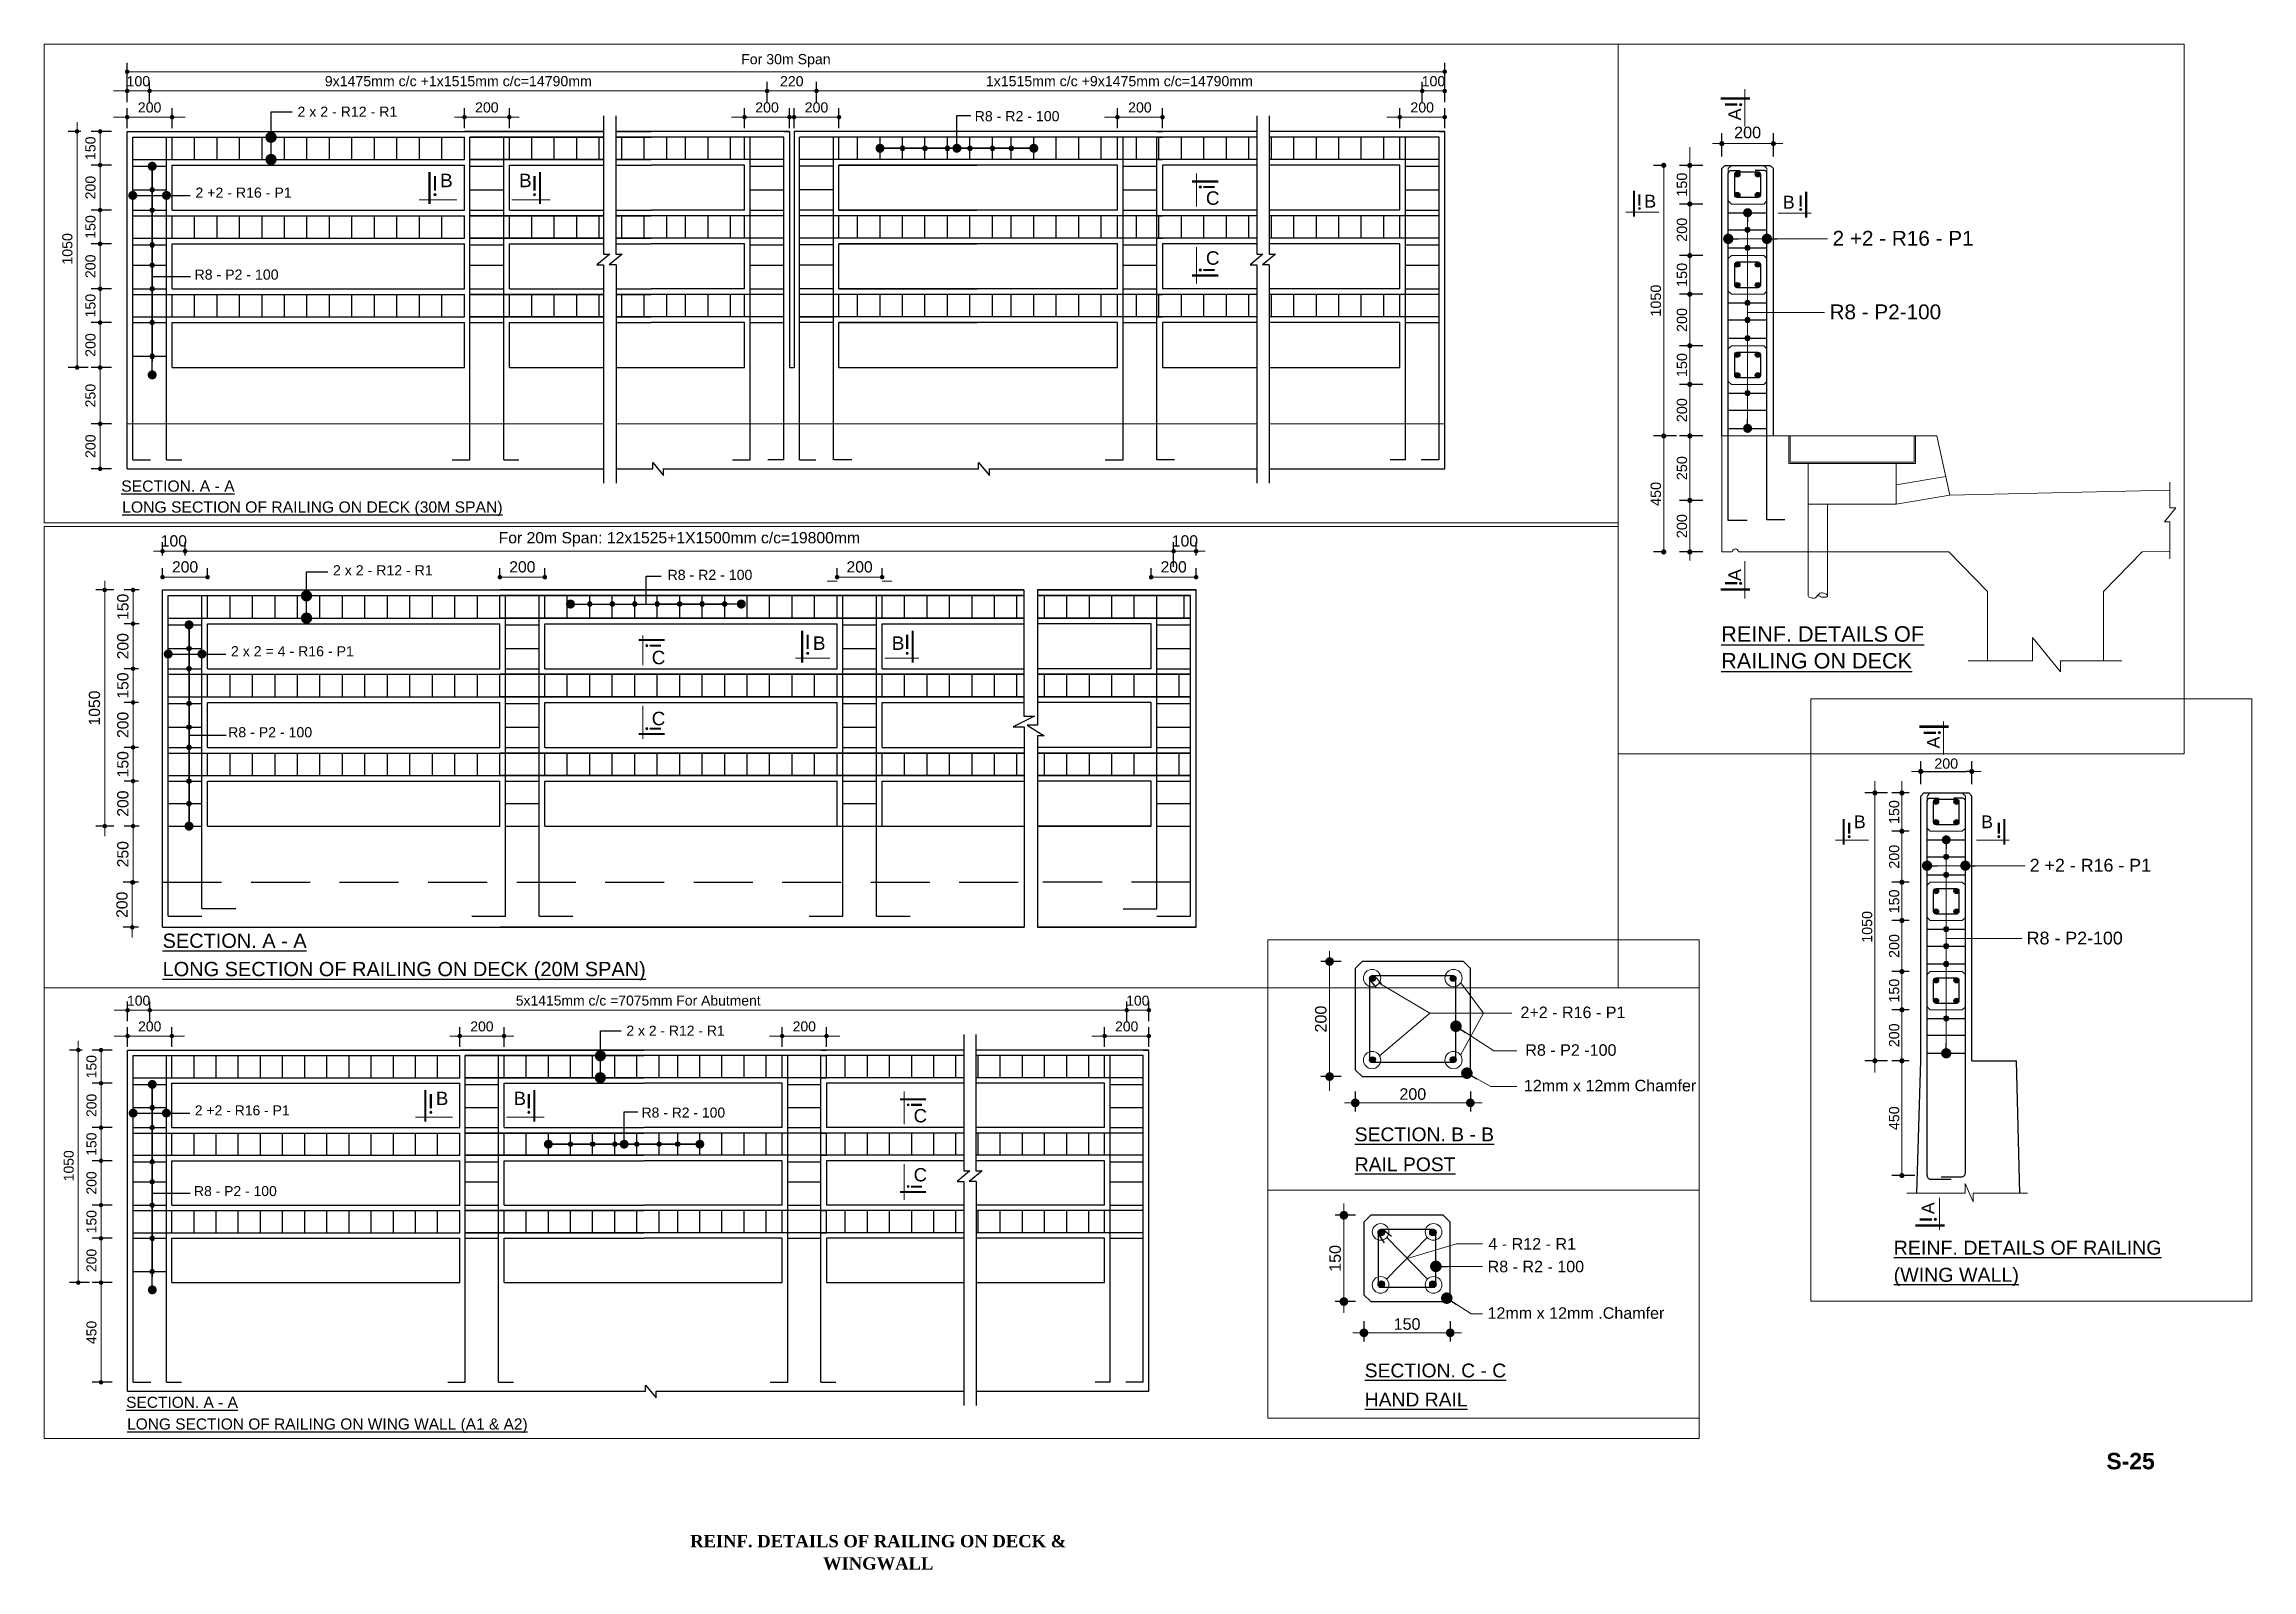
# Paper-space layout '27. Railing Deck' of a CAD drawing. Header units: millimetres. Extents: x 2962 to 3366, y -34 to 245.
# The model-space entities are those that its viewports show. They can reach past a viewport. Long polylines and large blocks are cut down to what shows.
import ezdxf

# ---------------------------------------------------------------- set-up
doc = ezdxf.new("R2010")
doc.units = ezdxf.units.MM
doc.header["$PDMODE"] = 3
for name, pattern in [('DASHED', [19.05, 12.7, -6.35]), ('DASHED2', [0.375, 0.25, -0.125]), ('HIDDEN', [9.525, 6.35, -3.175])]:
    doc.linetypes.add(name, pattern=pattern)
for name, color, linetype, lineweight in [('Ber', 12, 'Continuous', 30), ('Deck Slab', 11, 'Continuous', 25), ('Dimision', 4, 'Continuous', 18), ('duct', 151, 'Continuous', 13), ('Fram_Text', 152, 'Continuous', 20), ('Girder Line', 200, 'Continuous', 13), ('Pile', 7, 'Continuous', 20), ('Structue', 7, 'Continuous', 20), ('Structural Out Line', 151, 'Continuous', 18), ('Text', 7, 'Continuous', 18)]:
    doc.layers.add(name, color=color, linetype=linetype, lineweight=lineweight)
doc.styles.get("Standard").update_dxf_attribs({"font": 'arial.ttf'})
doc.styles.add('TNR', font='times.ttf')
doc.dimstyles.new('ISO-25', dxfattribs={"dimtxt": 75, "dimasz": 28, "dimexe": 75, "dimexo": 45.625, "dimgap": 20, "dimtad": 1, "dimtoh": 1, "dimdec": 0, "dimtxsty": 'Standard', "dimblk": 'DOT', "dimcen": 300, "dimclrd": 256, "dimclre": 256, "dimclrt": 256, "dimadec": 0, "dimazin": 0, "dimtfac": 1, "dimtdec": 0, "dimtix": 1, "dimtmove": 0, "dimatfit": 3, "dimldrblk": 'DOT', "dimfxl": 1, "dimlwd": -1, "dimarcsym": 0})

psp = doc.layouts.new('27. Railing Deck')

# ---------------------------------------------------------------- texts
at = {"layer": 'Fram_Text', "color": 0, "linetype": 'DASHED2', "ltscale": 0.1, "insert": (3344.11, -12.97), "char_height": 3, "width": 6.9656, "attachment_point": 2}
psp.add_mtext('{\\fArial|b1|i0|c0|p34;S-25}', dxfattribs=at)
at = {"layer": 'Text', "linetype": 'Continuous', "insert": (3114.88, -31.18), "char_height": 2.25, "width": 91.9286, "attachment_point": 5, "line_spacing_factor": 1.088435, "style": 'TNR'}
psp.add_mtext('{\\fTimes New Roman|b1|i0|c0|p18;REINF. DETAILS OF RAILING ON DECK & \\PWINGWALL}', dxfattribs=at)

msp = doc.modelspace()

# ---------------------------------------------------------------- texts
at = {"layer": 'Deck Slab', "linetype": 'Continuous', "attachment_point": 1}
for s, insert, char_height in [('{\\LSECTION. A - A}', (53444.6, 19399.6), 63.504), ('{\\LSECTION. A - A}', (53235, 16409.6), 50), ('{\\LLONG SECTION OF RAILING ON DECK (30M SPAN) }', (53239.3, 16316.4), 50), ('{\\LLONG SECTION OF RAILING ON DECK }', (53239.3, 13442.9), 50), ('{\\LSECTION. A - A}', (53254.9, 11512.4), 50), ('{\\LSECTION. B - B}', (55343.1, 8595.7), 24), ('{\\LSECTION. C - C}', (56110.2, 8582.4), 24), ('{\\LRAIL POST}', (55343.1, 8543.6), 24), ('{\\LHAND RAIL}', (56110.2, 8531.9), 24), ('{\\LREINF. DETAILS OF}', (60434.5, 7902.6), 60), ('{\\LREINF. DETAILS OF RAILING}', (58342.1, 7830.2), 55), ('{\\LRAILING ON DECK}', (60434.5, 7798.6), 60), ('{\\L(WING WALL)}', (58342.1, 7723.8), 55)]:
    msp.add_mtext(s, dxfattribs=dict(at, insert=insert, char_height=char_height))
for s, insert, char_height, width in [('{\\LLONG SECTION OF RAILING ON DECK (20M SPAN) }', (53444.7, 19273.8), 63.504, 2515.127), ('{\\LLONG SECTION OF RAILING ON WING WALL (A1 & A2)}', (53259.2, 11414.5), 50, 2201.052)]:
    msp.add_mtext(s, dxfattribs=dict(at, insert=insert, char_height=char_height, width=width))
at = {"layer": 'Girder Line'}
for s, height, p in [('B', 60, (56337.1, 20661.3)), ('C', 60, (55620.1, 20597.4)), ('C', 60, (55620.1, 20326)), ('B', 60, (54653.6, 17713.7)), ('C', 60, (58059.3, 17635.3)), ('C', 60, (58059.3, 17368.8)), ('B', 60, (54653.6, 12829.6)), ('C', 60, (56810.6, 12751.2)), ('C', 60, (56810.6, 12484.7)), ('B', 50, (60135.5, 9526.7)), ('B', 50, (60673.4, 9522.8)), ('B', 50, (58185.9, 9446.7)), ('B', 50, (58684.6, 9446.7))]:
    msp.add_text(s, height=height, dxfattribs=at).set_placement(p)
for s, height, rotation, p in [('B', 60, 360, (56688.1, 20661.3)), ('B', 60, 360, (55004.6, 17713.7)), ('B', 60, 360, (55004.6, 12829.6)), ('A', 50, 90, (60511.6, 9865)), ('A', 50, 90, (58522.8, 9759.2)), ('A', 50, 90, (60511.6, 8077.8)), ('A', 50, 90, (58501.8, 7934))]:
    msp.add_text(s, height=height, rotation=rotation, dxfattribs=at).set_placement(p)
at = {"layer": 'Text', "linetype": 'Continuous', "attachment_point": 1}
for s, insert, char_height in [('2 x 2 - R12 - R1', (54202.5, 21037.8), 45), ('R8 - R2 - 100', (55690.5, 21017.5), 45), ('2 x 2 = 4 - R16 - P1', (53748.6, 20677.7), 45), ('R8 - P2 - 100 ', (53736, 20317.5), 45), ('2 x 2 - R12 - R1', (54019.1, 18072), 45), ('R8 - R2 - 100 ', (57031, 18052.1), 45), ('2 +2 - R16 - P1', (53565.1, 17712), 45), ('R8 - P2 - 100 ', (53561.1, 17347.6), 45), ('2 x 2 - R12 - R1', (55513.7, 13187.9), 45), ('2 +2 - R16 - P1', (53565.1, 12827.9), 45), ('R8 - R2 - 100 ', (55582.2, 12818), 45), ('R8 - P2 - 100 ', (53561.1, 12463.5), 45), ('2 +2 - R16 - P1 ', (60866.8, 9436.5), 57.5), ('2 +2 - R16 - P1 ', (58875.4, 9326.7), 50), ('R8 - P2-100', (60854.9, 9151), 57.5), ('R8 - P2-100', (58863.5, 9041.2), 50)]:
    msp.add_mtext(s, dxfattribs=dict(at, insert=insert, char_height=char_height))
at = {"layer": 'Text', "linetype": 'Continuous', "char_height": 20, "width": 564.111, "attachment_point": 1}
for s, insert in [('2+2 - R16 - P1', (55631.1, 8805.7)), ('4 - R12 - R1', (56325.2, 8800.4)), ('R8 - R2 - 100', (56323.8, 8761)), ('R8 - P2 -100', (55639.6, 8740.2)), ('12mm x 12mm Chamfer', (55637, 8678.4)), ('12mm x 12mm .Chamfer', (56323.6, 8680.2))]:
    msp.add_mtext(s, dxfattribs=dict(at, insert=insert))

# ---------------------------------------------------------------- blocks, each defined once
blk = doc.blocks.new('_Dot')
at = {"color": 0, "linetype": 'ByBlock', "lineweight": -2}
blk.add_line((-0.5, 0), (-1, 0), dxfattribs=at)
at = {"color": 0, "linetype": 'ByBlock', "const_width": 0.5}
blk.add_lwpolyline([(-0.25, 0, 1), (0.25, 0, 1)], format="xyb", close=True, dxfattribs=at)
blk = doc.blocks.new('*D14')
at = {"layer": 'Defpoints', "color": 0, "linetype": 'Continuous', "transparency": 16777216}
for p in [(56108.8, 8702.1), (56258.8, 8702.1), (56258.8, 8635.8)]:
    blk.add_point(p, dxfattribs=at)
at = {"layer": 'Dimision', "linetype": 'Continuous', "lineweight": -2, "transparency": 16777216}
for p, q in [((56108.8, 8655.8), (56108.8, 8620.8)), ((56258.8, 8655.8), (56258.8, 8620.8))]:
    blk.add_line(p, q, dxfattribs=at)
at = {"layer": 'Dimision', "linetype": 'Continuous', "transparency": 16777216}
blk.add_line((56123.8, 8635.8), (56243.8, 8635.8), dxfattribs=at)
at = {"layer": 'Dimision', "linetype": 'Continuous', "transparency": 16777216, "xscale": 15, "yscale": 15, "zscale": 15, "rotation": 180}
blk.add_blockref('_Dot', (56108.8, 8635.8), dxfattribs=at)
at = {"layer": 'Dimision', "linetype": 'Continuous', "transparency": 16777216, "xscale": 15, "yscale": 15, "zscale": 15}
blk.add_blockref('_Dot', (56258.8, 8635.8), dxfattribs=at)
at = {"layer": 'Dimision', "linetype": 'Continuous', "transparency": 16777216, "insert": (56183.8, 8651), "char_height": 20, "attachment_point": 5}
blk.add_mtext('150', dxfattribs=at)
blk = doc.blocks.new('*D15')
at = {"layer": 'Defpoints', "color": 0, "linetype": 'Continuous', "transparency": 16777216}
for p in [(56120.8, 8840.1), (56074, 8690.1), (56120.8, 8690.1)]:
    blk.add_point(p, dxfattribs=at)
at = {"layer": 'Dimision', "linetype": 'Continuous', "lineweight": -2, "transparency": 16777216}
for p, q in [((56094, 8840.1), (56059, 8840.1)), ((56094, 8690.1), (56059, 8690.1))]:
    blk.add_line(p, q, dxfattribs=at)
at = {"layer": 'Dimision', "linetype": 'Continuous', "transparency": 16777216}
blk.add_line((56074, 8825.1), (56074, 8705.1), dxfattribs=at)
at = {"layer": 'Dimision', "linetype": 'Continuous', "transparency": 16777216, "xscale": 15, "yscale": 15, "zscale": 15}
for p, rotation in [((56074, 8840.1), 90), ((56074, 8690.1), 270)]:
    blk.add_blockref('_Dot', p, dxfattribs=dict(at, rotation=rotation))
at = {"layer": 'Dimision', "linetype": 'Continuous', "transparency": 16777216, "insert": (56058.8, 8765.1), "char_height": 20, "attachment_point": 5, "rotation": 90}
blk.add_mtext('150', dxfattribs=at)
blk = doc.blocks.new('*D1')
at = {"layer": 'Defpoints', "color": 0, "linetype": 'Continuous', "transparency": 16777216}
for p in [(60339.1, 8640.7), (60211.4, 8190.8), (60237.6, 8190.8)]:
    blk.add_point(p, dxfattribs=at)
at = {"layer": 'Dimision', "linetype": 'Continuous', "lineweight": -2, "transparency": 16777216}
for p, q in [((60261.4, 8640.7), (60171.4, 8640.7)), ((60211.4, 8190.8), (60171.4, 8190.8))]:
    blk.add_line(p, q, dxfattribs=at)
at = {"layer": 'Dimision', "linetype": 'Continuous', "transparency": 16777216}
blk.add_line((60211.4, 8620.7), (60211.4, 8210.8), dxfattribs=at)
at = {"layer": 'Dimision', "linetype": 'Continuous', "transparency": 16777216, "xscale": 20, "yscale": 20, "zscale": 20}
for p, rotation in [((60211.4, 8640.7), 90), ((60211.4, 8190.8), 270)]:
    blk.add_blockref('_Dot', p, dxfattribs=dict(at, rotation=rotation))
at = {"layer": 'Dimision', "linetype": 'Continuous', "transparency": 16777216, "insert": (60180.9, 8415.8), "char_height": 40, "attachment_point": 5, "rotation": 90}
blk.add_mtext('450', dxfattribs=at)
blk = doc.blocks.new('*D2')
at = {"layer": 'Defpoints', "color": 0, "linetype": 'Continuous', "transparency": 16777216}
for p in [(60411.9, 8390.8), (60312.6, 8190.8), (60436.9, 8190.8)]:
    blk.add_point(p, dxfattribs=at)
at = {"layer": 'Dimision', "linetype": 'Continuous', "lineweight": -2, "transparency": 16777216}
for p, q in [((60362.6, 8390.8), (60272.6, 8390.8)), ((60362.6, 8190.8), (60272.6, 8190.8))]:
    blk.add_line(p, q, dxfattribs=at)
at = {"layer": 'Dimision', "linetype": 'Continuous', "transparency": 16777216}
blk.add_line((60312.6, 8370.8), (60312.6, 8210.8), dxfattribs=at)
at = {"layer": 'Dimision', "linetype": 'Continuous', "transparency": 16777216, "xscale": 20, "yscale": 20, "zscale": 20}
for p, rotation in [((60312.6, 8390.8), 90), ((60312.6, 8190.8), 270)]:
    blk.add_blockref('_Dot', p, dxfattribs=dict(at, rotation=rotation))
at = {"layer": 'Dimision', "linetype": 'Continuous', "transparency": 16777216, "insert": (60282.2, 8290.8), "char_height": 40, "attachment_point": 5, "rotation": 90}
blk.add_mtext('200', dxfattribs=at)
blk = doc.blocks.new('*D3')
at = {"layer": 'Defpoints', "color": 0, "linetype": 'Continuous', "transparency": 16777216}
for p in [(60436.9, 8640.7), (60312.6, 8390.8), (60411.9, 8390.8)]:
    blk.add_point(p, dxfattribs=at)
at = {"layer": 'Dimision', "linetype": 'Continuous', "lineweight": -2, "transparency": 16777216}
for p, q in [((60362.6, 8640.7), (60272.6, 8640.7)), ((60362.6, 8390.8), (60272.6, 8390.8))]:
    blk.add_line(p, q, dxfattribs=at)
at = {"layer": 'Dimision', "linetype": 'Continuous', "transparency": 16777216}
blk.add_line((60312.6, 8620.7), (60312.6, 8410.8), dxfattribs=at)
at = {"layer": 'Dimision', "linetype": 'Continuous', "transparency": 16777216, "xscale": 20, "yscale": 20, "zscale": 20}
for p, rotation in [((60312.6, 8640.7), 90), ((60312.6, 8390.8), 270)]:
    blk.add_blockref('_Dot', p, dxfattribs=dict(at, rotation=rotation))
at = {"layer": 'Dimision', "linetype": 'Continuous', "transparency": 16777216, "insert": (60282.2, 8515.8), "char_height": 40, "attachment_point": 5, "rotation": 90}
blk.add_mtext('250', dxfattribs=at)
blk = doc.blocks.new('*D4')
at = {"layer": 'Defpoints', "color": 0, "linetype": 'Continuous', "transparency": 16777216}
for p in [(55356.5, 8884), (55299.4, 8684), (55356.5, 8684)]:
    blk.add_point(p, dxfattribs=at)
at = {"layer": 'Dimision', "linetype": 'Continuous', "lineweight": -2, "transparency": 16777216}
for p, q in [((55319.4, 8884), (55284.4, 8884)), ((55319.4, 8684), (55284.4, 8684))]:
    blk.add_line(p, q, dxfattribs=at)
at = {"layer": 'Dimision', "linetype": 'Continuous', "transparency": 16777216}
blk.add_line((55299.4, 8869), (55299.4, 8699), dxfattribs=at)
at = {"layer": 'Dimision', "linetype": 'Continuous', "transparency": 16777216, "xscale": 15, "yscale": 15, "zscale": 15}
for p, rotation in [((55299.4, 8884), 90), ((55299.4, 8684), 270)]:
    blk.add_blockref('_Dot', p, dxfattribs=dict(at, rotation=rotation))
at = {"layer": 'Dimision', "linetype": 'Continuous', "transparency": 16777216, "insert": (55284.2, 8784), "char_height": 20, "attachment_point": 5, "rotation": 90}
blk.add_mtext('200', dxfattribs=at)
blk = doc.blocks.new('*D5')
at = {"layer": 'Defpoints', "color": 0, "linetype": 'Continuous', "transparency": 16777216}
for p in [(55344, 8696), (55544, 8696), (55544, 8638.4)]:
    blk.add_point(p, dxfattribs=at)
at = {"layer": 'Dimision', "linetype": 'Continuous', "lineweight": -2, "transparency": 16777216}
for p, q in [((55344, 8658.4), (55344, 8623.4)), ((55544, 8658.4), (55544, 8623.4))]:
    blk.add_line(p, q, dxfattribs=at)
at = {"layer": 'Dimision', "linetype": 'Continuous', "transparency": 16777216}
blk.add_line((55359, 8638.4), (55529, 8638.4), dxfattribs=at)
at = {"layer": 'Dimision', "linetype": 'Continuous', "transparency": 16777216, "xscale": 15, "yscale": 15, "zscale": 15, "rotation": 180}
blk.add_blockref('_Dot', (55344, 8638.4), dxfattribs=at)
at = {"layer": 'Dimision', "linetype": 'Continuous', "transparency": 16777216, "xscale": 15, "yscale": 15, "zscale": 15}
blk.add_blockref('_Dot', (55544, 8638.4), dxfattribs=at)
at = {"layer": 'Dimision', "linetype": 'Continuous', "transparency": 16777216, "insert": (55444, 8653.6), "char_height": 20, "attachment_point": 5}
blk.add_mtext('200', dxfattribs=at)
blk = doc.blocks.new('*D6')
at = {"layer": 'Defpoints', "color": 0, "linetype": 'Continuous', "transparency": 16777216}
for p in [(60237.6, 9690.7), (60211.4, 8640.7), (60237.6, 8640.7)]:
    blk.add_point(p, dxfattribs=at)
at = {"layer": 'Dimision', "linetype": 'Continuous', "lineweight": -2, "transparency": 16777216}
for p, q in [((60211.4, 9690.7), (60171.4, 9690.7)), ((60211.4, 8640.7), (60171.4, 8640.7))]:
    blk.add_line(p, q, dxfattribs=at)
at = {"layer": 'Dimision', "linetype": 'Continuous', "transparency": 16777216}
blk.add_line((60211.4, 9670.7), (60211.4, 8660.7), dxfattribs=at)
at = {"layer": 'Dimision', "linetype": 'Continuous', "transparency": 16777216, "xscale": 20, "yscale": 20, "zscale": 20}
for p, rotation in [((60211.4, 9690.7), 90), ((60211.4, 8640.7), 270)]:
    blk.add_blockref('_Dot', p, dxfattribs=dict(at, rotation=rotation))
at = {"layer": 'Dimision', "linetype": 'Continuous', "transparency": 16777216, "insert": (60180.9, 9165.7), "char_height": 40, "attachment_point": 5, "rotation": 90}
blk.add_mtext('1050', dxfattribs=at)
blk = doc.blocks.new('*D7')
at = {"layer": 'Defpoints', "color": 0, "linetype": 'Continuous', "transparency": 16777216}
for p in [(60436.9, 8840.7), (60312.6, 8640.7), (60436.9, 8640.7)]:
    blk.add_point(p, dxfattribs=at)
at = {"layer": 'Dimision', "linetype": 'Continuous', "lineweight": -2, "transparency": 16777216}
for p, q in [((60362.6, 8840.7), (60272.6, 8840.7)), ((60362.6, 8640.7), (60272.6, 8640.7))]:
    blk.add_line(p, q, dxfattribs=at)
at = {"layer": 'Dimision', "linetype": 'Continuous', "transparency": 16777216}
blk.add_line((60312.6, 8820.7), (60312.6, 8660.7), dxfattribs=at)
at = {"layer": 'Dimision', "linetype": 'Continuous', "transparency": 16777216, "xscale": 20, "yscale": 20, "zscale": 20}
for p, rotation in [((60312.6, 8840.7), 90), ((60312.6, 8640.7), 270)]:
    blk.add_blockref('_Dot', p, dxfattribs=dict(at, rotation=rotation))
at = {"layer": 'Dimision', "linetype": 'Continuous', "transparency": 16777216, "insert": (60282.2, 8740.7), "char_height": 40, "attachment_point": 5, "rotation": 90}
blk.add_mtext('200', dxfattribs=at)
blk = doc.blocks.new('*D8')
at = {"layer": 'Defpoints', "color": 0, "linetype": 'Continuous', "transparency": 16777216}
for p in [(60436.9, 8990.7), (60312.6, 8840.7), (60436.9, 8840.7)]:
    blk.add_point(p, dxfattribs=at)
at = {"layer": 'Dimision', "linetype": 'Continuous', "lineweight": -2, "transparency": 16777216}
for p, q in [((60362.6, 8990.7), (60272.6, 8990.7)), ((60362.6, 8840.7), (60272.6, 8840.7))]:
    blk.add_line(p, q, dxfattribs=at)
at = {"layer": 'Dimision', "linetype": 'Continuous', "transparency": 16777216}
blk.add_line((60312.6, 8970.7), (60312.6, 8860.7), dxfattribs=at)
at = {"layer": 'Dimision', "linetype": 'Continuous', "transparency": 16777216, "xscale": 20, "yscale": 20, "zscale": 20}
for p, rotation in [((60312.6, 8990.7), 90), ((60312.6, 8840.7), 270)]:
    blk.add_blockref('_Dot', p, dxfattribs=dict(at, rotation=rotation))
at = {"layer": 'Dimision', "linetype": 'Continuous', "transparency": 16777216, "insert": (60282.2, 8915.7), "char_height": 40, "attachment_point": 5, "rotation": 90}
blk.add_mtext('150', dxfattribs=at)
blk = doc.blocks.new('*D9')
at = {"layer": 'Defpoints', "color": 0, "linetype": 'Continuous', "transparency": 16777216}
for p in [(60436.9, 9190.7), (60312.6, 8990.7), (60436.9, 8990.7)]:
    blk.add_point(p, dxfattribs=at)
at = {"layer": 'Dimision', "linetype": 'Continuous', "lineweight": -2, "transparency": 16777216}
for p, q in [((60362.6, 9190.7), (60272.6, 9190.7)), ((60362.6, 8990.7), (60272.6, 8990.7))]:
    blk.add_line(p, q, dxfattribs=at)
at = {"layer": 'Dimision', "linetype": 'Continuous', "transparency": 16777216}
blk.add_line((60312.6, 9170.7), (60312.6, 9010.7), dxfattribs=at)
at = {"layer": 'Dimision', "linetype": 'Continuous', "transparency": 16777216, "xscale": 20, "yscale": 20, "zscale": 20}
for p, rotation in [((60312.6, 9190.7), 90), ((60312.6, 8990.7), 270)]:
    blk.add_blockref('_Dot', p, dxfattribs=dict(at, rotation=rotation))
at = {"layer": 'Dimision', "linetype": 'Continuous', "transparency": 16777216, "insert": (60282.2, 9090.7), "char_height": 40, "attachment_point": 5, "rotation": 90}
blk.add_mtext('200', dxfattribs=at)
blk = doc.blocks.new('*D10')
at = {"layer": 'Defpoints', "color": 0, "linetype": 'Continuous', "transparency": 16777216}
for p in [(60436.9, 9340.7), (60312.6, 9190.7), (60436.9, 9190.7)]:
    blk.add_point(p, dxfattribs=at)
at = {"layer": 'Dimision', "linetype": 'Continuous', "lineweight": -2, "transparency": 16777216}
for p, q in [((60362.6, 9340.7), (60272.6, 9340.7)), ((60362.6, 9190.7), (60272.6, 9190.7))]:
    blk.add_line(p, q, dxfattribs=at)
at = {"layer": 'Dimision', "linetype": 'Continuous', "transparency": 16777216}
blk.add_line((60312.6, 9320.7), (60312.6, 9210.7), dxfattribs=at)
at = {"layer": 'Dimision', "linetype": 'Continuous', "transparency": 16777216, "xscale": 20, "yscale": 20, "zscale": 20}
for p, rotation in [((60312.6, 9340.7), 90), ((60312.6, 9190.7), 270)]:
    blk.add_blockref('_Dot', p, dxfattribs=dict(at, rotation=rotation))
at = {"layer": 'Dimision', "linetype": 'Continuous', "transparency": 16777216, "insert": (60282.2, 9265.7), "char_height": 40, "attachment_point": 5, "rotation": 90}
blk.add_mtext('150', dxfattribs=at)
blk = doc.blocks.new('*D11')
at = {"layer": 'Defpoints', "color": 0, "linetype": 'Continuous', "transparency": 16777216}
for p in [(60436.9, 9540.7), (60312.6, 9340.7), (60436.9, 9340.7)]:
    blk.add_point(p, dxfattribs=at)
at = {"layer": 'Dimision', "linetype": 'Continuous', "lineweight": -2, "transparency": 16777216}
for p, q in [((60362.6, 9540.7), (60272.6, 9540.7)), ((60362.6, 9340.7), (60272.6, 9340.7))]:
    blk.add_line(p, q, dxfattribs=at)
at = {"layer": 'Dimision', "linetype": 'Continuous', "transparency": 16777216}
blk.add_line((60312.6, 9520.7), (60312.6, 9360.7), dxfattribs=at)
at = {"layer": 'Dimision', "linetype": 'Continuous', "transparency": 16777216, "xscale": 20, "yscale": 20, "zscale": 20}
for p, rotation in [((60312.6, 9540.7), 90), ((60312.6, 9340.7), 270)]:
    blk.add_blockref('_Dot', p, dxfattribs=dict(at, rotation=rotation))
at = {"layer": 'Dimision', "linetype": 'Continuous', "transparency": 16777216, "insert": (60282.2, 9440.7), "char_height": 40, "attachment_point": 5, "rotation": 90}
blk.add_mtext('200', dxfattribs=at)
blk = doc.blocks.new('*D12')
at = {"layer": 'Defpoints', "color": 0, "linetype": 'Continuous', "transparency": 16777216}
for p in [(60436.9, 9690.7), (60312.6, 9540.7), (60436.9, 9540.7)]:
    blk.add_point(p, dxfattribs=at)
at = {"layer": 'Dimision', "linetype": 'Continuous', "lineweight": -2, "transparency": 16777216}
for p, q in [((60362.6, 9690.7), (60272.6, 9690.7)), ((60362.6, 9540.7), (60272.6, 9540.7))]:
    blk.add_line(p, q, dxfattribs=at)
at = {"layer": 'Dimision', "linetype": 'Continuous', "transparency": 16777216}
blk.add_line((60312.6, 9670.7), (60312.6, 9560.7), dxfattribs=at)
at = {"layer": 'Dimision', "linetype": 'Continuous', "transparency": 16777216, "xscale": 20, "yscale": 20, "zscale": 20}
for p, rotation in [((60312.6, 9690.7), 90), ((60312.6, 9540.7), 270)]:
    blk.add_blockref('_Dot', p, dxfattribs=dict(at, rotation=rotation))
at = {"layer": 'Dimision', "linetype": 'Continuous', "transparency": 16777216, "insert": (60282.2, 9615.7), "char_height": 40, "attachment_point": 5, "rotation": 90}
blk.add_mtext('150', dxfattribs=at)
blk = doc.blocks.new('*D13')
at = {"layer": 'Defpoints', "color": 0, "linetype": 'Continuous', "transparency": 16777216}
for p in [(60636.9, 9775), (60436.9, 9678.7), (60636.9, 9678.7)]:
    blk.add_point(p, dxfattribs=at)
at = {"layer": 'Dimision', "linetype": 'Continuous', "lineweight": -2, "transparency": 16777216}
for p, q in [((60436.9, 9725), (60436.9, 9815)), ((60636.9, 9725), (60636.9, 9815))]:
    blk.add_line(p, q, dxfattribs=at)
at = {"layer": 'Dimision', "linetype": 'Continuous', "transparency": 16777216}
blk.add_line((60456.9, 9775), (60616.9, 9775), dxfattribs=at)
at = {"layer": 'Dimision', "linetype": 'Continuous', "transparency": 16777216, "xscale": 20, "yscale": 20, "zscale": 20, "rotation": 180}
blk.add_blockref('_Dot', (60436.9, 9775), dxfattribs=at)
at = {"layer": 'Dimision', "linetype": 'Continuous', "transparency": 16777216, "xscale": 20, "yscale": 20, "zscale": 20}
blk.add_blockref('_Dot', (60636.9, 9775), dxfattribs=at)
at = {"layer": 'Dimision', "linetype": 'Continuous', "transparency": 16777216, "insert": (60536.9, 9818), "char_height": 45, "attachment_point": 5}
blk.add_mtext('200', dxfattribs=at)
blk = doc.blocks.new('*D16')
at = {"layer": 'Defpoints', "color": 0, "linetype": 'Continuous', "transparency": 16777216}
for p in [(58424.5, 9584.9), (58268.5, 8534.9), (58412.9, 8534.9)]:
    blk.add_point(p, dxfattribs=at)
at = {"layer": 'Dimision', "linetype": 'Continuous', "lineweight": -2, "transparency": 16777216}
for p, q in [((58318.5, 9584.9), (58228.5, 9584.9)), ((58318.5, 8534.9), (58228.5, 8534.9))]:
    blk.add_line(p, q, dxfattribs=at)
at = {"layer": 'Dimision', "linetype": 'Continuous', "transparency": 16777216}
blk.add_line((58268.5, 9564.9), (58268.5, 8554.9), dxfattribs=at)
at = {"layer": 'Dimision', "linetype": 'Continuous', "transparency": 16777216, "xscale": 20, "yscale": 20, "zscale": 20}
for p, rotation in [((58268.5, 9584.9), 90), ((58268.5, 8534.9), 270)]:
    blk.add_blockref('_Dot', p, dxfattribs=dict(at, rotation=rotation))
at = {"layer": 'Dimision', "linetype": 'Continuous', "transparency": 16777216, "insert": (58238.1, 9059.9), "char_height": 40, "attachment_point": 5, "rotation": 90}
blk.add_mtext('1050', dxfattribs=at)
blk = doc.blocks.new('*D17')
at = {"layer": 'Defpoints', "color": 0, "linetype": 'Continuous', "transparency": 16777216}
for p in [(58448.1, 8734.9), (58374.5, 8534.9), (58448.1, 8534.9)]:
    blk.add_point(p, dxfattribs=at)
at = {"layer": 'Dimision', "linetype": 'Continuous', "lineweight": -2, "transparency": 16777216}
for p, q in [((58402.5, 8734.9), (58334.5, 8734.9)), ((58402.5, 8534.9), (58334.5, 8534.9))]:
    blk.add_line(p, q, dxfattribs=at)
at = {"layer": 'Dimision', "linetype": 'Continuous', "transparency": 16777216}
blk.add_line((58374.5, 8714.9), (58374.5, 8554.9), dxfattribs=at)
at = {"layer": 'Dimision', "linetype": 'Continuous', "transparency": 16777216, "xscale": 20, "yscale": 20, "zscale": 20}
for p, rotation in [((58374.5, 8734.9), 90), ((58374.5, 8534.9), 270)]:
    blk.add_blockref('_Dot', p, dxfattribs=dict(at, rotation=rotation))
at = {"layer": 'Dimision', "linetype": 'Continuous', "transparency": 16777216, "insert": (58344.1, 8634.9), "char_height": 40, "attachment_point": 5, "rotation": 90}
blk.add_mtext('200', dxfattribs=at)
blk = doc.blocks.new('*D18')
at = {"layer": 'Defpoints', "color": 0, "linetype": 'Continuous', "transparency": 16777216}
for p in [(58448.1, 8884.9), (58374.5, 8734.9), (58448.1, 8734.9)]:
    blk.add_point(p, dxfattribs=at)
at = {"layer": 'Dimision', "linetype": 'Continuous', "lineweight": -2, "transparency": 16777216}
for p, q in [((58402.5, 8884.9), (58334.5, 8884.9)), ((58402.5, 8734.9), (58334.5, 8734.9))]:
    blk.add_line(p, q, dxfattribs=at)
at = {"layer": 'Dimision', "linetype": 'Continuous', "transparency": 16777216}
blk.add_line((58374.5, 8864.9), (58374.5, 8754.9), dxfattribs=at)
at = {"layer": 'Dimision', "linetype": 'Continuous', "transparency": 16777216, "xscale": 20, "yscale": 20, "zscale": 20}
for p, rotation in [((58374.5, 8884.9), 90), ((58374.5, 8734.9), 270)]:
    blk.add_blockref('_Dot', p, dxfattribs=dict(at, rotation=rotation))
at = {"layer": 'Dimision', "linetype": 'Continuous', "transparency": 16777216, "insert": (58344.1, 8809.9), "char_height": 40, "attachment_point": 5, "rotation": 90}
blk.add_mtext('150', dxfattribs=at)
blk = doc.blocks.new('*D19')
at = {"layer": 'Defpoints', "color": 0, "linetype": 'Continuous', "transparency": 16777216}
for p in [(58448.1, 9084.9), (58374.5, 8884.9), (58448.1, 8884.9)]:
    blk.add_point(p, dxfattribs=at)
at = {"layer": 'Dimision', "linetype": 'Continuous', "lineweight": -2, "transparency": 16777216}
for p, q in [((58402.5, 9084.9), (58334.5, 9084.9)), ((58402.5, 8884.9), (58334.5, 8884.9))]:
    blk.add_line(p, q, dxfattribs=at)
at = {"layer": 'Dimision', "linetype": 'Continuous', "transparency": 16777216}
blk.add_line((58374.5, 9064.9), (58374.5, 8904.9), dxfattribs=at)
at = {"layer": 'Dimision', "linetype": 'Continuous', "transparency": 16777216, "xscale": 20, "yscale": 20, "zscale": 20}
for p, rotation in [((58374.5, 9084.9), 90), ((58374.5, 8884.9), 270)]:
    blk.add_blockref('_Dot', p, dxfattribs=dict(at, rotation=rotation))
at = {"layer": 'Dimision', "linetype": 'Continuous', "transparency": 16777216, "insert": (58344.1, 8984.9), "char_height": 40, "attachment_point": 5, "rotation": 90}
blk.add_mtext('200', dxfattribs=at)
blk = doc.blocks.new('*D20')
at = {"layer": 'Defpoints', "color": 0, "linetype": 'Continuous', "transparency": 16777216}
for p in [(58448.1, 9234.9), (58374.5, 9084.9), (58448.1, 9084.9)]:
    blk.add_point(p, dxfattribs=at)
at = {"layer": 'Dimision', "linetype": 'Continuous', "lineweight": -2, "transparency": 16777216}
for p, q in [((58402.5, 9234.9), (58334.5, 9234.9)), ((58402.5, 9084.9), (58334.5, 9084.9))]:
    blk.add_line(p, q, dxfattribs=at)
at = {"layer": 'Dimision', "linetype": 'Continuous', "transparency": 16777216}
blk.add_line((58374.5, 9214.9), (58374.5, 9104.9), dxfattribs=at)
at = {"layer": 'Dimision', "linetype": 'Continuous', "transparency": 16777216, "xscale": 20, "yscale": 20, "zscale": 20}
for p, rotation in [((58374.5, 9234.9), 90), ((58374.5, 9084.9), 270)]:
    blk.add_blockref('_Dot', p, dxfattribs=dict(at, rotation=rotation))
at = {"layer": 'Dimision', "linetype": 'Continuous', "transparency": 16777216, "insert": (58344.1, 9159.9), "char_height": 40, "attachment_point": 5, "rotation": 90}
blk.add_mtext('150', dxfattribs=at)
blk = doc.blocks.new('*D21')
at = {"layer": 'Defpoints', "color": 0, "linetype": 'Continuous', "transparency": 16777216}
for p in [(58448.1, 9434.9), (58374.5, 9234.9), (58448.1, 9234.9)]:
    blk.add_point(p, dxfattribs=at)
at = {"layer": 'Dimision', "linetype": 'Continuous', "lineweight": -2, "transparency": 16777216}
for p, q in [((58402.5, 9434.9), (58334.5, 9434.9)), ((58402.5, 9234.9), (58334.5, 9234.9))]:
    blk.add_line(p, q, dxfattribs=at)
at = {"layer": 'Dimision', "linetype": 'Continuous', "transparency": 16777216}
blk.add_line((58374.5, 9414.9), (58374.5, 9254.9), dxfattribs=at)
at = {"layer": 'Dimision', "linetype": 'Continuous', "transparency": 16777216, "xscale": 20, "yscale": 20, "zscale": 20}
for p, rotation in [((58374.5, 9434.9), 90), ((58374.5, 9234.9), 270)]:
    blk.add_blockref('_Dot', p, dxfattribs=dict(at, rotation=rotation))
at = {"layer": 'Dimision', "linetype": 'Continuous', "transparency": 16777216, "insert": (58344.1, 9334.9), "char_height": 40, "attachment_point": 5, "rotation": 90}
blk.add_mtext('200', dxfattribs=at)
blk = doc.blocks.new('*D22')
at = {"layer": 'Defpoints', "color": 0, "linetype": 'Continuous', "transparency": 16777216}
for p in [(58448.1, 9584.9), (58374.5, 9434.9), (58448.1, 9434.9)]:
    blk.add_point(p, dxfattribs=at)
at = {"layer": 'Dimision', "linetype": 'Continuous', "lineweight": -2, "transparency": 16777216}
for p, q in [((58402.5, 9584.9), (58334.5, 9584.9)), ((58402.5, 9434.9), (58334.5, 9434.9))]:
    blk.add_line(p, q, dxfattribs=at)
at = {"layer": 'Dimision', "linetype": 'Continuous', "transparency": 16777216}
blk.add_line((58374.5, 9564.9), (58374.5, 9454.9), dxfattribs=at)
at = {"layer": 'Dimision', "linetype": 'Continuous', "transparency": 16777216, "xscale": 20, "yscale": 20, "zscale": 20}
for p, rotation in [((58374.5, 9584.9), 90), ((58374.5, 9434.9), 270)]:
    blk.add_blockref('_Dot', p, dxfattribs=dict(at, rotation=rotation))
at = {"layer": 'Dimision', "linetype": 'Continuous', "transparency": 16777216, "insert": (58344.1, 9509.9), "char_height": 40, "attachment_point": 5, "rotation": 90}
blk.add_mtext('150', dxfattribs=at)
blk = doc.blocks.new('*D23')
at = {"layer": 'Deck Slab', "linetype": 'Continuous', "lineweight": -2, "transparency": 16777216}
for p, q in [((58448.1, 9619.2), (58448.1, 9709.2)), ((58648.1, 9619.2), (58648.1, 9709.2))]:
    blk.add_line(p, q, dxfattribs=at)
at = {"layer": 'Deck Slab', "linetype": 'Continuous', "transparency": 16777216}
blk.add_line((58468.1, 9669.2), (58628.1, 9669.2), dxfattribs=at)
at = {"layer": 'Defpoints', "color": 0, "linetype": 'Continuous', "transparency": 16777216}
for p in [(58648.1, 9669.2), (58448.1, 9572.9), (58648.1, 9572.9)]:
    blk.add_point(p, dxfattribs=at)
at = {"layer": 'Deck Slab', "linetype": 'Continuous', "transparency": 16777216, "xscale": 20, "yscale": 20, "zscale": 20, "rotation": 180}
blk.add_blockref('_Dot', (58448.1, 9669.2), dxfattribs=at)
at = {"layer": 'Deck Slab', "linetype": 'Continuous', "transparency": 16777216, "xscale": 20, "yscale": 20, "zscale": 20}
blk.add_blockref('_Dot', (58648.1, 9669.2), dxfattribs=at)
at = {"layer": 'Deck Slab', "linetype": 'Continuous', "transparency": 16777216, "insert": (58548.1, 9699.7), "char_height": 40, "attachment_point": 5}
blk.add_mtext('200', dxfattribs=at)
blk = doc.blocks.new('*D34')
at = {"layer": 'Defpoints', "color": 0, "linetype": 'Continuous', "transparency": 16777216}
for p in [(57772.8, 13257.6), (57772.8, 13207.6), (53361.3, 13152.6)]:
    blk.add_point(p, dxfattribs=at)
at = {"layer": 'Dimision', "linetype": 'Continuous', "lineweight": -2, "transparency": 16777216}
for p, q in [((53361.3, 13207.6), (53361.3, 13297.6)), ((57772.8, 13253.3), (57772.8, 13297.6))]:
    blk.add_line(p, q, dxfattribs=at)
at = {"layer": 'Dimision', "linetype": 'Continuous', "transparency": 16777216}
blk.add_line((53381.3, 13257.6), (57752.8, 13257.6), dxfattribs=at)
at = {"layer": 'Dimision', "linetype": 'Continuous', "transparency": 16777216, "xscale": 20, "yscale": 20, "zscale": 20, "rotation": 180}
blk.add_blockref('_Dot', (53361.3, 13257.6), dxfattribs=at)
at = {"layer": 'Dimision', "linetype": 'Continuous', "transparency": 16777216, "xscale": 20, "yscale": 20, "zscale": 20}
blk.add_blockref('_Dot', (57772.8, 13257.6), dxfattribs=at)
at = {"layer": 'Dimision', "linetype": 'Continuous', "transparency": 16777216, "insert": (55567, 13300.9), "char_height": 45, "width": 1748.65, "attachment_point": 5}
blk.add_mtext('5x1415mm c/c =7075mm For Abutment', dxfattribs=at)
blk = doc.blocks.new('*D35')
at = {"layer": 'Defpoints', "color": 0, "linetype": 'Continuous', "transparency": 16777216}
for p in [(53461.3, 13141.1), (53261.3, 13077.7), (53461.3, 13077.7)]:
    blk.add_point(p, dxfattribs=at)
at = {"layer": 'Dimision', "linetype": 'Continuous', "lineweight": -2, "transparency": 16777216}
for p, q in [((53261.3, 13092.7), (53261.3, 13181.1)), ((53461.3, 13092.7), (53461.3, 13181.1))]:
    blk.add_line(p, q, dxfattribs=at)
at = {"layer": 'Dimision', "linetype": 'Continuous', "transparency": 16777216}
blk.add_line((53281.3, 13141.1), (53441.3, 13141.1), dxfattribs=at)
at = {"layer": 'Dimision', "linetype": 'Continuous', "transparency": 16777216, "xscale": 20, "yscale": 20, "zscale": 20, "rotation": 180}
blk.add_blockref('_Dot', (53261.3, 13141.1), dxfattribs=at)
at = {"layer": 'Dimision', "linetype": 'Continuous', "transparency": 16777216, "xscale": 20, "yscale": 20, "zscale": 20}
blk.add_blockref('_Dot', (53461.3, 13141.1), dxfattribs=at)
at = {"layer": 'Dimision', "linetype": 'Continuous', "transparency": 16777216, "insert": (53361.3, 13184.1), "char_height": 45, "attachment_point": 5}
blk.add_mtext('200', dxfattribs=at)
blk = doc.blocks.new('*D36')
at = {"layer": 'Defpoints', "color": 0, "linetype": 'Continuous', "transparency": 16777216}
for p in [(54761.3, 13141.1), (54761.3, 13077.7), (54961.3, 13077.7)]:
    blk.add_point(p, dxfattribs=at)
at = {"layer": 'Dimision', "linetype": 'Continuous', "lineweight": -2, "transparency": 16777216}
for p, q in [((54761.3, 13092.7), (54761.3, 13181.1)), ((54961.3, 13092.7), (54961.3, 13181.1))]:
    blk.add_line(p, q, dxfattribs=at)
at = {"layer": 'Dimision', "linetype": 'Continuous', "transparency": 16777216}
blk.add_line((54941.3, 13141.1), (54781.3, 13141.1), dxfattribs=at)
at = {"layer": 'Dimision', "linetype": 'Continuous', "transparency": 16777216, "xscale": 20, "yscale": 20, "zscale": 20, "rotation": 180}
blk.add_blockref('_Dot', (54761.3, 13141.1), dxfattribs=at)
at = {"layer": 'Dimision', "linetype": 'Continuous', "transparency": 16777216, "xscale": 20, "yscale": 20, "zscale": 20}
blk.add_blockref('_Dot', (54961.3, 13141.1), dxfattribs=at)
at = {"layer": 'Dimision', "linetype": 'Continuous', "transparency": 16777216, "insert": (54861.3, 13184.1), "char_height": 45, "attachment_point": 5}
blk.add_mtext('200', dxfattribs=at)
blk = doc.blocks.new('*D25')
at = {"layer": 'Defpoints', "color": 0, "linetype": 'Continuous', "transparency": 16777216}
for p in [(53101.4, 13077.7), (53038.6, 12027.7), (53461.3, 12027.7)]:
    blk.add_point(p, dxfattribs=at)
at = {"layer": 'Dimision', "linetype": 'Continuous', "lineweight": -2, "transparency": 16777216}
for p, q in [((53055.8, 13077.7), (52998.6, 13077.7)), ((53088.6, 12027.7), (52998.6, 12027.7))]:
    blk.add_line(p, q, dxfattribs=at)
at = {"layer": 'Dimision', "linetype": 'Continuous', "transparency": 16777216}
blk.add_line((53038.6, 13057.7), (53038.6, 12047.7), dxfattribs=at)
at = {"layer": 'Dimision', "linetype": 'Continuous', "transparency": 16777216, "xscale": 20, "yscale": 20, "zscale": 20}
for p, rotation in [((53038.6, 13077.7), 90), ((53038.6, 12027.7), 270)]:
    blk.add_blockref('_Dot', p, dxfattribs=dict(at, rotation=rotation))
at = {"layer": 'Dimision', "linetype": 'Continuous', "transparency": 16777216, "insert": (52995.7, 12555.2), "char_height": 45, "attachment_point": 5, "rotation": 90}
blk.add_mtext('1050', dxfattribs=at)
blk = doc.blocks.new('*D26')
at = {"layer": 'Defpoints', "color": 0, "linetype": 'Continuous', "transparency": 16777216}
for p in [(56217, 13141.1), (56217, 13077.7), (56417, 13077.7)]:
    blk.add_point(p, dxfattribs=at)
at = {"layer": 'Dimision', "linetype": 'Continuous', "lineweight": -2, "transparency": 16777216}
for p, q in [((56217, 13092.7), (56217, 13181.1)), ((56417, 13092.7), (56417, 13181.1))]:
    blk.add_line(p, q, dxfattribs=at)
at = {"layer": 'Dimision', "linetype": 'Continuous', "transparency": 16777216}
blk.add_line((56397, 13141.1), (56237, 13141.1), dxfattribs=at)
at = {"layer": 'Dimision', "linetype": 'Continuous', "transparency": 16777216, "xscale": 20, "yscale": 20, "zscale": 20, "rotation": 180}
blk.add_blockref('_Dot', (56217, 13141.1), dxfattribs=at)
at = {"layer": 'Dimision', "linetype": 'Continuous', "transparency": 16777216, "xscale": 20, "yscale": 20, "zscale": 20}
blk.add_blockref('_Dot', (56417, 13141.1), dxfattribs=at)
at = {"layer": 'Dimision', "linetype": 'Continuous', "transparency": 16777216, "insert": (56317, 13184.1), "char_height": 45, "attachment_point": 5}
blk.add_mtext('200', dxfattribs=at)
blk = doc.blocks.new('*D27')
at = {"layer": 'Defpoints', "color": 0, "linetype": 'Continuous', "transparency": 16777216}
for p in [(53261.3, 13257.6), (53261.3, 13112.9), (53361.3, 13112.9)]:
    blk.add_point(p, dxfattribs=at)
at = {"layer": 'Dimision', "linetype": 'Continuous', "lineweight": -2, "transparency": 16777216}
for p, q in [((53261.3, 13207.6), (53261.3, 13297.6)), ((53361.3, 13207.6), (53361.3, 13297.6))]:
    blk.add_line(p, q, dxfattribs=at)
at = {"layer": 'Dimision', "linetype": 'Continuous', "transparency": 16777216}
blk.add_line((53341.3, 13257.6), (53281.3, 13257.6), dxfattribs=at)
at = {"layer": 'Dimision', "linetype": 'Continuous', "transparency": 16777216, "xscale": 20, "yscale": 20, "zscale": 20, "rotation": 180}
blk.add_blockref('_Dot', (53261.3, 13257.6), dxfattribs=at)
at = {"layer": 'Dimision', "linetype": 'Continuous', "transparency": 16777216, "xscale": 20, "yscale": 20, "zscale": 20}
blk.add_blockref('_Dot', (53361.3, 13257.6), dxfattribs=at)
at = {"layer": 'Dimision', "linetype": 'Continuous', "transparency": 16777216, "insert": (53311.3, 13300.6), "char_height": 45, "attachment_point": 5}
blk.add_mtext('100', dxfattribs=at)
blk = doc.blocks.new('*D28')
at = {"layer": 'Defpoints', "color": 0, "linetype": 'Continuous', "transparency": 16777216}
for p in [(53141.4, 12377.7), (53261.3, 12377.7), (53261.3, 12227.7)]:
    blk.add_point(p, dxfattribs=at)
at = {"layer": 'Dimision', "linetype": 'Continuous', "lineweight": -2, "transparency": 16777216}
for p, q in [((53191.4, 12377.7), (53101.4, 12377.7)), ((53191.4, 12227.7), (53101.4, 12227.7))]:
    blk.add_line(p, q, dxfattribs=at)
at = {"layer": 'Dimision', "linetype": 'Continuous', "transparency": 16777216}
blk.add_line((53141.4, 12247.7), (53141.4, 12357.7), dxfattribs=at)
at = {"layer": 'Dimision', "linetype": 'Continuous', "transparency": 16777216, "xscale": 20, "yscale": 20, "zscale": 20}
for p, rotation in [((53141.4, 12377.7), 90), ((53141.4, 12227.7), 270)]:
    blk.add_blockref('_Dot', p, dxfattribs=dict(at, rotation=rotation))
at = {"layer": 'Dimision', "linetype": 'Continuous', "transparency": 16777216, "insert": (53098.4, 12302.7), "char_height": 45, "attachment_point": 5, "rotation": 90}
blk.add_mtext('150', dxfattribs=at)
blk = doc.blocks.new('*D29')
at = {"layer": 'Defpoints', "color": 0, "linetype": 'Continuous', "transparency": 16777216}
for p in [(53141.4, 12577.7), (53261.3, 12577.7), (53261.3, 12377.7)]:
    blk.add_point(p, dxfattribs=at)
at = {"layer": 'Dimision', "linetype": 'Continuous', "lineweight": -2, "transparency": 16777216}
for p, q in [((53191.4, 12577.7), (53101.4, 12577.7)), ((53191.4, 12377.7), (53101.4, 12377.7))]:
    blk.add_line(p, q, dxfattribs=at)
at = {"layer": 'Dimision', "linetype": 'Continuous', "transparency": 16777216}
blk.add_line((53141.4, 12397.7), (53141.4, 12557.7), dxfattribs=at)
at = {"layer": 'Dimision', "linetype": 'Continuous', "transparency": 16777216, "xscale": 20, "yscale": 20, "zscale": 20}
for p, rotation in [((53141.4, 12577.7), 90), ((53141.4, 12377.7), 270)]:
    blk.add_blockref('_Dot', p, dxfattribs=dict(at, rotation=rotation))
at = {"layer": 'Dimision', "linetype": 'Continuous', "transparency": 16777216, "insert": (53098.4, 12477.7), "char_height": 45, "attachment_point": 5, "rotation": 90}
blk.add_mtext('200', dxfattribs=at)
blk = doc.blocks.new('*D30')
at = {"layer": 'Defpoints', "color": 0, "linetype": 'Continuous', "transparency": 16777216}
for p in [(53141.4, 12727.7), (53261.3, 12727.7), (53261.3, 12577.7)]:
    blk.add_point(p, dxfattribs=at)
at = {"layer": 'Dimision', "linetype": 'Continuous', "lineweight": -2, "transparency": 16777216}
for p, q in [((53191.4, 12727.7), (53101.4, 12727.7)), ((53191.4, 12577.7), (53101.4, 12577.7))]:
    blk.add_line(p, q, dxfattribs=at)
at = {"layer": 'Dimision', "linetype": 'Continuous', "transparency": 16777216}
blk.add_line((53141.4, 12597.7), (53141.4, 12707.7), dxfattribs=at)
at = {"layer": 'Dimision', "linetype": 'Continuous', "transparency": 16777216, "xscale": 20, "yscale": 20, "zscale": 20}
for p, rotation in [((53141.4, 12727.7), 90), ((53141.4, 12577.7), 270)]:
    blk.add_blockref('_Dot', p, dxfattribs=dict(at, rotation=rotation))
at = {"layer": 'Dimision', "linetype": 'Continuous', "transparency": 16777216, "insert": (53098.4, 12652.7), "char_height": 45, "attachment_point": 5, "rotation": 90}
blk.add_mtext('150', dxfattribs=at)
blk = doc.blocks.new('*D31')
at = {"layer": 'Defpoints', "color": 0, "linetype": 'Continuous', "transparency": 16777216}
for p in [(53141.4, 12927.7), (53261.3, 12927.7), (53261.3, 12727.7)]:
    blk.add_point(p, dxfattribs=at)
at = {"layer": 'Dimision', "linetype": 'Continuous', "lineweight": -2, "transparency": 16777216}
for p, q in [((53191.4, 12927.7), (53101.4, 12927.7)), ((53191.4, 12727.7), (53101.4, 12727.7))]:
    blk.add_line(p, q, dxfattribs=at)
at = {"layer": 'Dimision', "linetype": 'Continuous', "transparency": 16777216}
blk.add_line((53141.4, 12747.7), (53141.4, 12907.7), dxfattribs=at)
at = {"layer": 'Dimision', "linetype": 'Continuous', "transparency": 16777216, "xscale": 20, "yscale": 20, "zscale": 20}
for p, rotation in [((53141.4, 12927.7), 90), ((53141.4, 12727.7), 270)]:
    blk.add_blockref('_Dot', p, dxfattribs=dict(at, rotation=rotation))
at = {"layer": 'Dimision', "linetype": 'Continuous', "transparency": 16777216, "insert": (53098.4, 12827.7), "char_height": 45, "attachment_point": 5, "rotation": 90}
blk.add_mtext('200', dxfattribs=at)
blk = doc.blocks.new('*D37')
at = {"layer": 'Defpoints', "color": 0, "linetype": 'Continuous', "transparency": 16777216}
for p in [(53141.4, 13077.7), (53261.3, 13077.7), (53261.3, 12927.7)]:
    blk.add_point(p, dxfattribs=at)
at = {"layer": 'Dimision', "linetype": 'Continuous', "lineweight": -2, "transparency": 16777216}
for p, q in [((53191.4, 13077.7), (53101.4, 13077.7)), ((53191.4, 12927.7), (53101.4, 12927.7))]:
    blk.add_line(p, q, dxfattribs=at)
at = {"layer": 'Dimision', "linetype": 'Continuous', "transparency": 16777216}
blk.add_line((53141.4, 12947.7), (53141.4, 13057.7), dxfattribs=at)
at = {"layer": 'Dimision', "linetype": 'Continuous', "transparency": 16777216, "xscale": 20, "yscale": 20, "zscale": 20}
for p, rotation in [((53141.4, 13077.7), 90), ((53141.4, 12927.7), 270)]:
    blk.add_blockref('_Dot', p, dxfattribs=dict(at, rotation=rotation))
at = {"layer": 'Dimision', "linetype": 'Continuous', "transparency": 16777216, "insert": (53098.4, 13002.7), "char_height": 45, "attachment_point": 5, "rotation": 90}
blk.add_mtext('150', dxfattribs=at)
blk = doc.blocks.new('*D32')
at = {"layer": 'Defpoints', "color": 0, "linetype": 'Continuous', "transparency": 16777216}
for p in [(57672.8, 13141.1), (57672.8, 13077.7), (57872.8, 13077.7)]:
    blk.add_point(p, dxfattribs=at)
at = {"layer": 'Dimision', "linetype": 'Continuous', "lineweight": -2, "transparency": 16777216}
for p, q in [((57672.8, 13092.7), (57672.8, 13181.1)), ((57872.8, 13092.7), (57872.8, 13181.1))]:
    blk.add_line(p, q, dxfattribs=at)
at = {"layer": 'Dimision', "linetype": 'Continuous', "transparency": 16777216}
blk.add_line((57852.8, 13141.1), (57692.8, 13141.1), dxfattribs=at)
at = {"layer": 'Dimision', "linetype": 'Continuous', "transparency": 16777216, "xscale": 20, "yscale": 20, "zscale": 20, "rotation": 180}
blk.add_blockref('_Dot', (57672.8, 13141.1), dxfattribs=at)
at = {"layer": 'Dimision', "linetype": 'Continuous', "transparency": 16777216, "xscale": 20, "yscale": 20, "zscale": 20}
blk.add_blockref('_Dot', (57872.8, 13141.1), dxfattribs=at)
at = {"layer": 'Dimision', "linetype": 'Continuous', "transparency": 16777216, "insert": (57772.8, 13184.1), "char_height": 45, "attachment_point": 5}
blk.add_mtext('200', dxfattribs=at)
blk = doc.blocks.new('*D33')
at = {"layer": 'Defpoints', "color": 0, "linetype": 'Continuous', "transparency": 16777216}
for p in [(53141.4, 12227.7), (53261.3, 12227.7), (53261.3, 12027.7)]:
    blk.add_point(p, dxfattribs=at)
at = {"layer": 'Dimision', "linetype": 'Continuous', "lineweight": -2, "transparency": 16777216}
for p, q in [((53191.4, 12227.7), (53101.4, 12227.7)), ((53191.4, 12027.7), (53101.4, 12027.7))]:
    blk.add_line(p, q, dxfattribs=at)
at = {"layer": 'Dimision', "linetype": 'Continuous', "transparency": 16777216}
blk.add_line((53141.4, 12047.7), (53141.4, 12207.7), dxfattribs=at)
at = {"layer": 'Dimision', "linetype": 'Continuous', "transparency": 16777216, "xscale": 20, "yscale": 20, "zscale": 20}
for p, rotation in [((53141.4, 12227.7), 90), ((53141.4, 12027.7), 270)]:
    blk.add_blockref('_Dot', p, dxfattribs=dict(at, rotation=rotation))
at = {"layer": 'Dimision', "linetype": 'Continuous', "transparency": 16777216, "insert": (53098.4, 12127.7), "char_height": 45, "attachment_point": 5, "rotation": 90}
blk.add_mtext('200', dxfattribs=at)
blk = doc.blocks.new('*D38')
at = {"layer": 'Defpoints', "color": 0, "linetype": 'Continuous', "transparency": 16777216}
for p in [(53461.3, 12027.7), (53141.4, 11577.7), (53286.3, 11577.7)]:
    blk.add_point(p, dxfattribs=at)
at = {"layer": 'Dimision', "linetype": 'Continuous', "lineweight": -2, "transparency": 16777216}
for p, q in [((53191.4, 12027.7), (53101.4, 12027.7)), ((53191.4, 11577.7), (53101.4, 11577.7))]:
    blk.add_line(p, q, dxfattribs=at)
at = {"layer": 'Dimision', "linetype": 'Continuous', "transparency": 16777216}
blk.add_line((53141.4, 12007.7), (53141.4, 11597.7), dxfattribs=at)
at = {"layer": 'Dimision', "linetype": 'Continuous', "transparency": 16777216, "xscale": 20, "yscale": 20, "zscale": 20}
for p, rotation in [((53141.4, 12027.7), 90), ((53141.4, 11577.7), 270)]:
    blk.add_blockref('_Dot', p, dxfattribs=dict(at, rotation=rotation))
at = {"layer": 'Dimision', "linetype": 'Continuous', "transparency": 16777216, "insert": (53098.4, 11802.7), "char_height": 45, "attachment_point": 5, "rotation": 90}
blk.add_mtext('450', dxfattribs=at)
blk = doc.blocks.new('*D24')
at = {"layer": 'Defpoints', "color": 0, "linetype": 'Continuous', "transparency": 16777216}
for p in [(57872.8, 13257.6), (57772.8, 13112.9), (57872.8, 13112.9)]:
    blk.add_point(p, dxfattribs=at)
at = {"layer": 'Dimision', "linetype": 'Continuous', "lineweight": -2, "transparency": 16777216}
for p, q in [((57772.8, 13207.6), (57772.8, 13297.6)), ((57872.8, 13207.6), (57872.8, 13297.6))]:
    blk.add_line(p, q, dxfattribs=at)
at = {"layer": 'Dimision', "linetype": 'Continuous', "transparency": 16777216}
blk.add_line((57792.8, 13257.6), (57852.8, 13257.6), dxfattribs=at)
at = {"layer": 'Dimision', "linetype": 'Continuous', "transparency": 16777216, "xscale": 20, "yscale": 20, "zscale": 20, "rotation": 180}
blk.add_blockref('_Dot', (57772.8, 13257.6), dxfattribs=at)
at = {"layer": 'Dimision', "linetype": 'Continuous', "transparency": 16777216, "xscale": 20, "yscale": 20, "zscale": 20}
blk.add_blockref('_Dot', (57872.8, 13257.6), dxfattribs=at)
at = {"layer": 'Dimision', "linetype": 'Continuous', "transparency": 16777216, "insert": (57822.8, 13300.6), "char_height": 45, "attachment_point": 5}
blk.add_mtext('100', dxfattribs=at)
blk = doc.blocks.new('*D60')
at = {"layer": 'Defpoints', "color": 0, "ltscale": 10, "transparency": 16777216}
for p in [(58448.1, 8534.9), (58374.5, 8085.3), (58473.1, 8085.3)]:
    blk.add_point(p, dxfattribs=at)
at = {"layer": 'Dimision', "lineweight": -2, "ltscale": 10, "transparency": 16777216}
for p, q in [((58402.5, 8534.9), (58334.5, 8534.9)), ((58424.5, 8085.3), (58334.5, 8085.3))]:
    blk.add_line(p, q, dxfattribs=at)
at = {"layer": 'Dimision', "ltscale": 10, "transparency": 16777216}
blk.add_line((58374.5, 8514.9), (58374.5, 8105.3), dxfattribs=at)
at = {"layer": 'Dimision', "ltscale": 10, "transparency": 16777216, "xscale": 20, "yscale": 20, "zscale": 20}
for p, rotation in [((58374.5, 8534.9), 90), ((58374.5, 8085.3), 270)]:
    blk.add_blockref('_Dot', p, dxfattribs=dict(at, rotation=rotation))
at = {"layer": 'Dimision', "ltscale": 10, "transparency": 16777216, "insert": (58344.1, 8310.1), "char_height": 40, "attachment_point": 5, "rotation": 90}
blk.add_mtext('450', dxfattribs=at)
blk = doc.blocks.new('*D106')
at = {"layer": 'Defpoints', "color": 0, "linetype": 'Continuous', "transparency": 16777216}
for p in [(56107.4, 18141.7), (53361.3, 18036.7), (56107.4, 18025.2)]:
    blk.add_point(p, dxfattribs=at)
at = {"layer": 'Dimision', "linetype": 'Continuous', "lineweight": -2, "transparency": 16777216}
for p, q in [((53361.3, 18091.7), (53361.3, 18181.7)), ((56107.4, 18091.7), (56107.4, 18181.7))]:
    blk.add_line(p, q, dxfattribs=at)
at = {"layer": 'Dimision', "linetype": 'Continuous', "transparency": 16777216}
blk.add_line((53381.3, 18141.7), (56087.4, 18141.7), dxfattribs=at)
at = {"layer": 'Dimision', "linetype": 'Continuous', "transparency": 16777216, "xscale": 20, "yscale": 20, "zscale": 20, "rotation": 180}
blk.add_blockref('_Dot', (53361.3, 18141.7), dxfattribs=at)
at = {"layer": 'Dimision', "linetype": 'Continuous', "transparency": 16777216, "xscale": 20, "yscale": 20, "zscale": 20}
blk.add_blockref('_Dot', (56107.4, 18141.7), dxfattribs=at)
at = {"layer": 'Dimision', "linetype": 'Continuous', "transparency": 16777216, "insert": (54734.3, 18185), "char_height": 45, "attachment_point": 5}
blk.add_mtext('9x1475mm c/c +1x1515mm c/c=14790mm', dxfattribs=at)
blk = doc.blocks.new('*D107')
at = {"layer": 'Defpoints', "color": 0, "linetype": 'Continuous', "transparency": 16777216}
for p in [(53461.3, 18025.2), (53261.3, 17961.8), (53461.3, 17961.8)]:
    blk.add_point(p, dxfattribs=at)
at = {"layer": 'Dimision', "linetype": 'Continuous', "lineweight": -2, "transparency": 16777216}
for p, q in [((53261.3, 17976.8), (53261.3, 18065.2)), ((53461.3, 17976.8), (53461.3, 18065.2))]:
    blk.add_line(p, q, dxfattribs=at)
at = {"layer": 'Dimision', "linetype": 'Continuous', "transparency": 16777216}
blk.add_line((53281.3, 18025.2), (53441.3, 18025.2), dxfattribs=at)
at = {"layer": 'Dimision', "linetype": 'Continuous', "transparency": 16777216, "xscale": 20, "yscale": 20, "zscale": 20, "rotation": 180}
blk.add_blockref('_Dot', (53261.3, 18025.2), dxfattribs=at)
at = {"layer": 'Dimision', "linetype": 'Continuous', "transparency": 16777216, "xscale": 20, "yscale": 20, "zscale": 20}
blk.add_blockref('_Dot', (53461.3, 18025.2), dxfattribs=at)
at = {"layer": 'Dimision', "linetype": 'Continuous', "transparency": 16777216, "insert": (53361.3, 18068.2), "char_height": 45, "attachment_point": 5}
blk.add_mtext('200', dxfattribs=at)
blk = doc.blocks.new('*D108')
at = {"layer": 'Defpoints', "color": 0, "linetype": 'Continuous', "transparency": 16777216}
for p in [(54761.3, 18025.2), (54761.3, 17961.8), (54961.3, 17961.8)]:
    blk.add_point(p, dxfattribs=at)
at = {"layer": 'Dimision', "linetype": 'Continuous', "lineweight": -2, "transparency": 16777216}
for p, q in [((54761.3, 17976.8), (54761.3, 18065.2)), ((54961.3, 17976.8), (54961.3, 18065.2))]:
    blk.add_line(p, q, dxfattribs=at)
at = {"layer": 'Dimision', "linetype": 'Continuous', "transparency": 16777216}
blk.add_line((54941.3, 18025.2), (54781.3, 18025.2), dxfattribs=at)
at = {"layer": 'Dimision', "linetype": 'Continuous', "transparency": 16777216, "xscale": 20, "yscale": 20, "zscale": 20, "rotation": 180}
blk.add_blockref('_Dot', (54761.3, 18025.2), dxfattribs=at)
at = {"layer": 'Dimision', "linetype": 'Continuous', "transparency": 16777216, "xscale": 20, "yscale": 20, "zscale": 20}
blk.add_blockref('_Dot', (54961.3, 18025.2), dxfattribs=at)
at = {"layer": 'Dimision', "linetype": 'Continuous', "transparency": 16777216, "insert": (54861.3, 18068.2), "char_height": 45, "attachment_point": 5}
blk.add_mtext('200', dxfattribs=at)
blk = doc.blocks.new('*D111')
at = {"layer": 'Defpoints', "color": 0, "linetype": 'Continuous', "transparency": 16777216}
for p in [(53101.4, 17961.8), (53038.6, 16911.8), (53461.3, 16911.8)]:
    blk.add_point(p, dxfattribs=at)
at = {"layer": 'Dimision', "linetype": 'Continuous', "lineweight": -2, "transparency": 16777216}
for p, q in [((53055.8, 17961.8), (52998.6, 17961.8)), ((53088.6, 16911.8), (52998.6, 16911.8))]:
    blk.add_line(p, q, dxfattribs=at)
at = {"layer": 'Dimision', "linetype": 'Continuous', "transparency": 16777216}
blk.add_line((53038.6, 17941.8), (53038.6, 16931.8), dxfattribs=at)
at = {"layer": 'Dimision', "linetype": 'Continuous', "transparency": 16777216, "xscale": 20, "yscale": 20, "zscale": 20}
for p, rotation in [((53038.6, 17961.8), 90), ((53038.6, 16911.8), 270)]:
    blk.add_blockref('_Dot', p, dxfattribs=dict(at, rotation=rotation))
at = {"layer": 'Dimision', "linetype": 'Continuous', "transparency": 16777216, "insert": (52995.7, 17439.3), "char_height": 45, "attachment_point": 5, "rotation": 90}
blk.add_mtext('1050', dxfattribs=at)
blk = doc.blocks.new('*D112')
at = {"layer": 'Defpoints', "color": 0, "linetype": 'Continuous', "transparency": 16777216}
for p in [(56007.4, 18025.2), (56007.4, 17961.8), (56207.4, 17961.8)]:
    blk.add_point(p, dxfattribs=at)
at = {"layer": 'Dimision', "linetype": 'Continuous', "lineweight": -2, "transparency": 16777216}
for p, q in [((56007.4, 17976.8), (56007.4, 18065.2)), ((56207.4, 17976.8), (56207.4, 18065.2))]:
    blk.add_line(p, q, dxfattribs=at)
at = {"layer": 'Dimision', "linetype": 'Continuous', "transparency": 16777216}
blk.add_line((56187.4, 18025.2), (56027.4, 18025.2), dxfattribs=at)
at = {"layer": 'Dimision', "linetype": 'Continuous', "transparency": 16777216, "xscale": 20, "yscale": 20, "zscale": 20, "rotation": 180}
blk.add_blockref('_Dot', (56007.4, 18025.2), dxfattribs=at)
at = {"layer": 'Dimision', "linetype": 'Continuous', "transparency": 16777216, "xscale": 20, "yscale": 20, "zscale": 20}
blk.add_blockref('_Dot', (56207.4, 18025.2), dxfattribs=at)
at = {"layer": 'Dimision', "linetype": 'Continuous', "transparency": 16777216, "insert": (56107.4, 18068.2), "char_height": 45, "attachment_point": 5}
blk.add_mtext('200', dxfattribs=at)
blk = doc.blocks.new('*D113')
at = {"layer": 'Defpoints', "color": 0, "linetype": 'Continuous', "transparency": 16777216}
for p in [(53261.3, 18141.7), (53261.3, 17997), (53361.3, 17997)]:
    blk.add_point(p, dxfattribs=at)
at = {"layer": 'Dimision', "linetype": 'Continuous', "lineweight": -2, "transparency": 16777216}
for p, q in [((53261.3, 18091.7), (53261.3, 18181.7)), ((53361.3, 18091.7), (53361.3, 18181.7))]:
    blk.add_line(p, q, dxfattribs=at)
at = {"layer": 'Dimision', "linetype": 'Continuous', "transparency": 16777216}
blk.add_line((53341.3, 18141.7), (53281.3, 18141.7), dxfattribs=at)
at = {"layer": 'Dimision', "linetype": 'Continuous', "transparency": 16777216, "xscale": 20, "yscale": 20, "zscale": 20, "rotation": 180}
blk.add_blockref('_Dot', (53261.3, 18141.7), dxfattribs=at)
at = {"layer": 'Dimision', "linetype": 'Continuous', "transparency": 16777216, "xscale": 20, "yscale": 20, "zscale": 20}
blk.add_blockref('_Dot', (53361.3, 18141.7), dxfattribs=at)
at = {"layer": 'Dimision', "linetype": 'Continuous', "transparency": 16777216, "insert": (53311.3, 18184.7), "char_height": 45, "attachment_point": 5}
blk.add_mtext('100', dxfattribs=at)
blk = doc.blocks.new('*D114')
at = {"layer": 'Defpoints', "color": 0, "linetype": 'Continuous', "transparency": 16777216}
for p in [(53141.4, 17261.8), (53261.3, 17261.8), (53261.3, 17111.8)]:
    blk.add_point(p, dxfattribs=at)
at = {"layer": 'Dimision', "linetype": 'Continuous', "lineweight": -2, "transparency": 16777216}
for p, q in [((53191.4, 17261.8), (53101.4, 17261.8)), ((53191.4, 17111.8), (53101.4, 17111.8))]:
    blk.add_line(p, q, dxfattribs=at)
at = {"layer": 'Dimision', "linetype": 'Continuous', "transparency": 16777216}
blk.add_line((53141.4, 17131.8), (53141.4, 17241.8), dxfattribs=at)
at = {"layer": 'Dimision', "linetype": 'Continuous', "transparency": 16777216, "xscale": 20, "yscale": 20, "zscale": 20}
for p, rotation in [((53141.4, 17261.8), 90), ((53141.4, 17111.8), 270)]:
    blk.add_blockref('_Dot', p, dxfattribs=dict(at, rotation=rotation))
at = {"layer": 'Dimision', "linetype": 'Continuous', "transparency": 16777216, "insert": (53098.4, 17186.8), "char_height": 45, "attachment_point": 5, "rotation": 90}
blk.add_mtext('150', dxfattribs=at)
blk = doc.blocks.new('*D115')
at = {"layer": 'Defpoints', "color": 0, "linetype": 'Continuous', "transparency": 16777216}
for p in [(53141.4, 17461.8), (53261.3, 17461.8), (53261.3, 17261.8)]:
    blk.add_point(p, dxfattribs=at)
at = {"layer": 'Dimision', "linetype": 'Continuous', "lineweight": -2, "transparency": 16777216}
for p, q in [((53191.4, 17461.8), (53101.4, 17461.8)), ((53191.4, 17261.8), (53101.4, 17261.8))]:
    blk.add_line(p, q, dxfattribs=at)
at = {"layer": 'Dimision', "linetype": 'Continuous', "transparency": 16777216}
blk.add_line((53141.4, 17281.8), (53141.4, 17441.8), dxfattribs=at)
at = {"layer": 'Dimision', "linetype": 'Continuous', "transparency": 16777216, "xscale": 20, "yscale": 20, "zscale": 20}
for p, rotation in [((53141.4, 17461.8), 90), ((53141.4, 17261.8), 270)]:
    blk.add_blockref('_Dot', p, dxfattribs=dict(at, rotation=rotation))
at = {"layer": 'Dimision', "linetype": 'Continuous', "transparency": 16777216, "insert": (53098.4, 17361.8), "char_height": 45, "attachment_point": 5, "rotation": 90}
blk.add_mtext('200', dxfattribs=at)
blk = doc.blocks.new('*D116')
at = {"layer": 'Defpoints', "color": 0, "linetype": 'Continuous', "transparency": 16777216}
for p in [(53141.4, 17611.8), (53261.3, 17611.8), (53261.3, 17461.8)]:
    blk.add_point(p, dxfattribs=at)
at = {"layer": 'Dimision', "linetype": 'Continuous', "lineweight": -2, "transparency": 16777216}
for p, q in [((53191.4, 17611.8), (53101.4, 17611.8)), ((53191.4, 17461.8), (53101.4, 17461.8))]:
    blk.add_line(p, q, dxfattribs=at)
at = {"layer": 'Dimision', "linetype": 'Continuous', "transparency": 16777216}
blk.add_line((53141.4, 17481.8), (53141.4, 17591.8), dxfattribs=at)
at = {"layer": 'Dimision', "linetype": 'Continuous', "transparency": 16777216, "xscale": 20, "yscale": 20, "zscale": 20}
for p, rotation in [((53141.4, 17611.8), 90), ((53141.4, 17461.8), 270)]:
    blk.add_blockref('_Dot', p, dxfattribs=dict(at, rotation=rotation))
at = {"layer": 'Dimision', "linetype": 'Continuous', "transparency": 16777216, "insert": (53098.4, 17536.8), "char_height": 45, "attachment_point": 5, "rotation": 90}
blk.add_mtext('150', dxfattribs=at)
blk = doc.blocks.new('*D117')
at = {"layer": 'Defpoints', "color": 0, "linetype": 'Continuous', "transparency": 16777216}
for p in [(53141.4, 17811.8), (53261.3, 17811.8), (53261.3, 17611.8)]:
    blk.add_point(p, dxfattribs=at)
at = {"layer": 'Dimision', "linetype": 'Continuous', "lineweight": -2, "transparency": 16777216}
for p, q in [((53191.4, 17811.8), (53101.4, 17811.8)), ((53191.4, 17611.8), (53101.4, 17611.8))]:
    blk.add_line(p, q, dxfattribs=at)
at = {"layer": 'Dimision', "linetype": 'Continuous', "transparency": 16777216}
blk.add_line((53141.4, 17631.8), (53141.4, 17791.8), dxfattribs=at)
at = {"layer": 'Dimision', "linetype": 'Continuous', "transparency": 16777216, "xscale": 20, "yscale": 20, "zscale": 20}
for p, rotation in [((53141.4, 17811.8), 90), ((53141.4, 17611.8), 270)]:
    blk.add_blockref('_Dot', p, dxfattribs=dict(at, rotation=rotation))
at = {"layer": 'Dimision', "linetype": 'Continuous', "transparency": 16777216, "insert": (53098.4, 17711.8), "char_height": 45, "attachment_point": 5, "rotation": 90}
blk.add_mtext('200', dxfattribs=at)
blk = doc.blocks.new('*D124')
at = {"layer": 'Defpoints', "color": 0, "linetype": 'Continuous', "transparency": 16777216}
for p in [(53141.4, 17961.8), (53261.3, 17961.8), (53261.3, 17811.8)]:
    blk.add_point(p, dxfattribs=at)
at = {"layer": 'Dimision', "linetype": 'Continuous', "lineweight": -2, "transparency": 16777216}
for p, q in [((53191.4, 17961.8), (53101.4, 17961.8)), ((53191.4, 17811.8), (53101.4, 17811.8))]:
    blk.add_line(p, q, dxfattribs=at)
at = {"layer": 'Dimision', "linetype": 'Continuous', "transparency": 16777216}
blk.add_line((53141.4, 17831.8), (53141.4, 17941.8), dxfattribs=at)
at = {"layer": 'Dimision', "linetype": 'Continuous', "transparency": 16777216, "xscale": 20, "yscale": 20, "zscale": 20}
for p, rotation in [((53141.4, 17961.8), 90), ((53141.4, 17811.8), 270)]:
    blk.add_blockref('_Dot', p, dxfattribs=dict(at, rotation=rotation))
at = {"layer": 'Dimision', "linetype": 'Continuous', "transparency": 16777216, "insert": (53098.4, 17886.8), "char_height": 45, "attachment_point": 5, "rotation": 90}
blk.add_mtext('150', dxfattribs=at)
blk = doc.blocks.new('*D118')
at = {"layer": 'Defpoints', "color": 0, "linetype": 'Continuous', "transparency": 16777216}
for p in [(58921.5, 18025.2), (58921.5, 17961.8), (59121.5, 17961.8)]:
    blk.add_point(p, dxfattribs=at)
at = {"layer": 'Dimision', "linetype": 'Continuous', "lineweight": -2, "transparency": 16777216}
for p, q in [((58921.5, 17976.8), (58921.5, 18065.2)), ((59121.5, 17976.8), (59121.5, 18065.2))]:
    blk.add_line(p, q, dxfattribs=at)
at = {"layer": 'Dimision', "linetype": 'Continuous', "transparency": 16777216}
blk.add_line((59101.5, 18025.2), (58941.5, 18025.2), dxfattribs=at)
at = {"layer": 'Dimision', "linetype": 'Continuous', "transparency": 16777216, "xscale": 20, "yscale": 20, "zscale": 20, "rotation": 180}
blk.add_blockref('_Dot', (58921.5, 18025.2), dxfattribs=at)
at = {"layer": 'Dimision', "linetype": 'Continuous', "transparency": 16777216, "xscale": 20, "yscale": 20, "zscale": 20}
blk.add_blockref('_Dot', (59121.5, 18025.2), dxfattribs=at)
at = {"layer": 'Dimision', "linetype": 'Continuous', "transparency": 16777216, "insert": (59021.5, 18068.2), "char_height": 45, "attachment_point": 5}
blk.add_mtext('200', dxfattribs=at)
blk = doc.blocks.new('*D109')
at = {"layer": 'Defpoints', "color": 0, "linetype": 'Continuous', "transparency": 16777216}
for p in [(53141.4, 17111.8), (53261.3, 17111.8), (53261.3, 16911.8)]:
    blk.add_point(p, dxfattribs=at)
at = {"layer": 'Dimision', "linetype": 'Continuous', "lineweight": -2, "transparency": 16777216}
for p, q in [((53191.4, 17111.8), (53101.4, 17111.8)), ((53191.4, 16911.8), (53101.4, 16911.8))]:
    blk.add_line(p, q, dxfattribs=at)
at = {"layer": 'Dimision', "linetype": 'Continuous', "transparency": 16777216}
blk.add_line((53141.4, 16931.8), (53141.4, 17091.8), dxfattribs=at)
at = {"layer": 'Dimision', "linetype": 'Continuous', "transparency": 16777216, "xscale": 20, "yscale": 20, "zscale": 20}
for p, rotation in [((53141.4, 17111.8), 90), ((53141.4, 16911.8), 270)]:
    blk.add_blockref('_Dot', p, dxfattribs=dict(at, rotation=rotation))
at = {"layer": 'Dimision', "linetype": 'Continuous', "transparency": 16777216, "insert": (53098.4, 17011.8), "char_height": 45, "attachment_point": 5, "rotation": 90}
blk.add_mtext('200', dxfattribs=at)
blk = doc.blocks.new('*D125')
at = {"layer": 'Defpoints', "color": 0, "linetype": 'Continuous', "transparency": 16777216}
for p in [(53461.3, 16911.8), (53141.4, 16661.8), (53360.7, 16661.8)]:
    blk.add_point(p, dxfattribs=at)
at = {"layer": 'Dimision', "linetype": 'Continuous', "lineweight": -2, "transparency": 16777216}
for p, q in [((53191.4, 16911.8), (53101.4, 16911.8)), ((53191.4, 16661.8), (53101.4, 16661.8))]:
    blk.add_line(p, q, dxfattribs=at)
at = {"layer": 'Dimision', "linetype": 'Continuous', "transparency": 16777216}
blk.add_line((53141.4, 16891.8), (53141.4, 16681.8), dxfattribs=at)
at = {"layer": 'Dimision', "linetype": 'Continuous', "transparency": 16777216, "xscale": 20, "yscale": 20, "zscale": 20}
for p, rotation in [((53141.4, 16911.8), 90), ((53141.4, 16661.8), 270)]:
    blk.add_blockref('_Dot', p, dxfattribs=dict(at, rotation=rotation))
at = {"layer": 'Dimision', "linetype": 'Continuous', "transparency": 16777216, "insert": (53098.4, 16786.8), "char_height": 45, "attachment_point": 5, "rotation": 90}
blk.add_mtext('250', dxfattribs=at)
blk = doc.blocks.new('*D126')
at = {"layer": 'Defpoints', "color": 0, "linetype": 'Continuous', "transparency": 16777216}
for p in [(53360.7, 16661.8), (53141.4, 16461.8), (53261.3, 16461.8)]:
    blk.add_point(p, dxfattribs=at)
at = {"layer": 'Dimision', "linetype": 'Continuous', "lineweight": -2, "transparency": 16777216}
for p, q in [((53191.4, 16661.8), (53101.4, 16661.8)), ((53191.4, 16461.8), (53101.4, 16461.8))]:
    blk.add_line(p, q, dxfattribs=at)
at = {"layer": 'Dimision', "linetype": 'Continuous', "transparency": 16777216}
blk.add_line((53141.4, 16641.8), (53141.4, 16481.8), dxfattribs=at)
at = {"layer": 'Dimision', "linetype": 'Continuous', "transparency": 16777216, "xscale": 20, "yscale": 20, "zscale": 20}
for p, rotation in [((53141.4, 16661.8), 90), ((53141.4, 16461.8), 270)]:
    blk.add_blockref('_Dot', p, dxfattribs=dict(at, rotation=rotation))
at = {"layer": 'Dimision', "linetype": 'Continuous', "transparency": 16777216, "insert": (53098.4, 16561.8), "char_height": 45, "attachment_point": 5, "rotation": 90}
blk.add_mtext('200', dxfattribs=at)
blk = doc.blocks.new('*D110')
at = {"layer": 'Defpoints', "color": 0, "linetype": 'Continuous', "transparency": 16777216}
for p in [(59121.5, 18141.7), (59021.5, 17997), (59121.5, 17997)]:
    blk.add_point(p, dxfattribs=at)
at = {"layer": 'Dimision', "linetype": 'Continuous', "lineweight": -2, "transparency": 16777216}
for p, q in [((59021.5, 18091.7), (59021.5, 18181.7)), ((59121.5, 18091.7), (59121.5, 18181.7))]:
    blk.add_line(p, q, dxfattribs=at)
at = {"layer": 'Dimision', "linetype": 'Continuous', "transparency": 16777216}
blk.add_line((59041.5, 18141.7), (59101.5, 18141.7), dxfattribs=at)
at = {"layer": 'Dimision', "linetype": 'Continuous', "transparency": 16777216, "xscale": 20, "yscale": 20, "zscale": 20, "rotation": 180}
blk.add_blockref('_Dot', (59021.5, 18141.7), dxfattribs=at)
at = {"layer": 'Dimision', "linetype": 'Continuous', "transparency": 16777216, "xscale": 20, "yscale": 20, "zscale": 20}
blk.add_blockref('_Dot', (59121.5, 18141.7), dxfattribs=at)
at = {"layer": 'Dimision', "linetype": 'Continuous', "transparency": 16777216, "insert": (59071.5, 18184.7), "char_height": 45, "attachment_point": 5}
blk.add_mtext('100', dxfattribs=at)
blk = doc.blocks.new('*D119')
at = {"layer": 'Defpoints', "color": 0, "linetype": 'Continuous', "transparency": 16777216}
for p in [(57665.8, 18025.2), (57665.8, 17961.8), (57865.8, 17961.8)]:
    blk.add_point(p, dxfattribs=at)
at = {"layer": 'Dimision', "linetype": 'Continuous', "lineweight": -2, "transparency": 16777216}
for p, q in [((57665.8, 17976.8), (57665.8, 18065.2)), ((57865.8, 17976.8), (57865.8, 18065.2))]:
    blk.add_line(p, q, dxfattribs=at)
at = {"layer": 'Dimision', "linetype": 'Continuous', "transparency": 16777216}
blk.add_line((57845.8, 18025.2), (57685.8, 18025.2), dxfattribs=at)
at = {"layer": 'Dimision', "linetype": 'Continuous', "transparency": 16777216, "xscale": 20, "yscale": 20, "zscale": 20, "rotation": 180}
blk.add_blockref('_Dot', (57665.8, 18025.2), dxfattribs=at)
at = {"layer": 'Dimision', "linetype": 'Continuous', "transparency": 16777216, "xscale": 20, "yscale": 20, "zscale": 20}
blk.add_blockref('_Dot', (57865.8, 18025.2), dxfattribs=at)
at = {"layer": 'Dimision', "linetype": 'Continuous', "transparency": 16777216, "insert": (57765.8, 18068.2), "char_height": 45, "attachment_point": 5}
blk.add_mtext('200', dxfattribs=at)
blk = doc.blocks.new('*D120')
at = {"layer": 'Defpoints', "color": 0, "linetype": 'Continuous', "transparency": 16777216}
for p in [(56427.5, 18025.2), (56227.5, 17961.8), (56427.5, 17961.8)]:
    blk.add_point(p, dxfattribs=at)
at = {"layer": 'Dimision', "linetype": 'Continuous', "lineweight": -2, "transparency": 16777216}
for p, q in [((56227.5, 17976.8), (56227.5, 18065.2)), ((56427.5, 17976.8), (56427.5, 18065.2))]:
    blk.add_line(p, q, dxfattribs=at)
at = {"layer": 'Dimision', "linetype": 'Continuous', "transparency": 16777216}
blk.add_line((56247.5, 18025.2), (56407.5, 18025.2), dxfattribs=at)
at = {"layer": 'Dimision', "linetype": 'Continuous', "transparency": 16777216, "xscale": 20, "yscale": 20, "zscale": 20, "rotation": 180}
blk.add_blockref('_Dot', (56227.5, 18025.2), dxfattribs=at)
at = {"layer": 'Dimision', "linetype": 'Continuous', "transparency": 16777216, "xscale": 20, "yscale": 20, "zscale": 20}
blk.add_blockref('_Dot', (56427.5, 18025.2), dxfattribs=at)
at = {"layer": 'Dimision', "linetype": 'Continuous', "transparency": 16777216, "insert": (56327.5, 18068.2), "char_height": 45, "attachment_point": 5}
blk.add_mtext('200', dxfattribs=at)
blk = doc.blocks.new('*D121')
at = {"layer": 'Defpoints', "color": 0, "linetype": 'Continuous', "transparency": 16777216}
for p in [(56327.5, 18141.7), (56107.4, 18092.5), (56327.5, 18078.3)]:
    blk.add_point(p, dxfattribs=at)
at = {"layer": 'Dimision', "linetype": 'Continuous', "lineweight": -2, "transparency": 16777216}
for p, q in [((56107.4, 18107.5), (56107.4, 18181.7)), ((56327.5, 18093.3), (56327.5, 18181.7))]:
    blk.add_line(p, q, dxfattribs=at)
at = {"layer": 'Dimision', "linetype": 'Continuous', "transparency": 16777216}
blk.add_line((56127.4, 18141.7), (56307.5, 18141.7), dxfattribs=at)
at = {"layer": 'Dimision', "linetype": 'Continuous', "transparency": 16777216, "xscale": 20, "yscale": 20, "zscale": 20, "rotation": 180}
blk.add_blockref('_Dot', (56107.4, 18141.7), dxfattribs=at)
at = {"layer": 'Dimision', "linetype": 'Continuous', "transparency": 16777216, "xscale": 20, "yscale": 20, "zscale": 20}
blk.add_blockref('_Dot', (56327.5, 18141.7), dxfattribs=at)
at = {"layer": 'Dimision', "linetype": 'Continuous', "transparency": 16777216, "insert": (56217.5, 18184.7), "char_height": 45, "attachment_point": 5}
blk.add_mtext('220', dxfattribs=at)
blk = doc.blocks.new('*D122')
at = {"layer": 'Defpoints', "color": 0, "linetype": 'Continuous', "transparency": 16777216}
for p in [(56327.5, 18141.7), (56327.5, 18025.2), (59021.5, 17997)]:
    blk.add_point(p, dxfattribs=at)
at = {"layer": 'Dimision', "linetype": 'Continuous', "lineweight": -2, "transparency": 16777216}
for p, q in [((56327.5, 18091.7), (56327.5, 18181.7)), ((59021.5, 18091.7), (59021.5, 18181.7))]:
    blk.add_line(p, q, dxfattribs=at)
at = {"layer": 'Dimision', "linetype": 'Continuous', "transparency": 16777216}
blk.add_line((59001.5, 18141.7), (56347.5, 18141.7), dxfattribs=at)
at = {"layer": 'Dimision', "linetype": 'Continuous', "transparency": 16777216, "xscale": 20, "yscale": 20, "zscale": 20, "rotation": 180}
blk.add_blockref('_Dot', (56327.5, 18141.7), dxfattribs=at)
at = {"layer": 'Dimision', "linetype": 'Continuous', "transparency": 16777216, "xscale": 20, "yscale": 20, "zscale": 20}
blk.add_blockref('_Dot', (59021.5, 18141.7), dxfattribs=at)
at = {"layer": 'Dimision', "linetype": 'Continuous', "transparency": 16777216, "insert": (57674.5, 18185), "char_height": 45, "attachment_point": 5}
blk.add_mtext('1x1515mm c/c +9x1475mm c/c=14790mm', dxfattribs=at)
blk = doc.blocks.new('*D123')
at = {"layer": 'Defpoints', "color": 0, "linetype": 'Continuous', "transparency": 16777216}
for p in [(59121.5, 18227.2), (53261.3, 18117.7), (59121.5, 18117.7)]:
    blk.add_point(p, dxfattribs=at)
at = {"layer": 'Dimision', "linetype": 'Continuous', "lineweight": -2, "transparency": 16777216}
for p, q in [((53261.3, 18177.2), (53261.3, 18267.2)), ((59121.5, 18177.2), (59121.5, 18267.2))]:
    blk.add_line(p, q, dxfattribs=at)
at = {"layer": 'Dimision', "linetype": 'Continuous', "transparency": 16777216}
blk.add_line((53281.3, 18227.2), (59101.5, 18227.2), dxfattribs=at)
at = {"layer": 'Dimision', "linetype": 'Continuous', "transparency": 16777216, "xscale": 20, "yscale": 20, "zscale": 20, "rotation": 180}
blk.add_blockref('_Dot', (53261.3, 18227.2), dxfattribs=at)
at = {"layer": 'Dimision', "linetype": 'Continuous', "transparency": 16777216, "xscale": 20, "yscale": 20, "zscale": 20}
blk.add_blockref('_Dot', (59121.5, 18227.2), dxfattribs=at)
at = {"layer": 'Dimision', "linetype": 'Continuous', "transparency": 16777216, "insert": (56191.4, 18276.3), "char_height": 45, "attachment_point": 5}
blk.add_mtext('For 30m Span ', dxfattribs=at)
blk = doc.blocks.new('*D139')
at = {"layer": 'Defpoints', "color": 0, "linetype": 'Continuous', "transparency": 16777216}
for p in [(53313.5, 19877.6), (53383.1, 19877.6), (53383.1, 19627.6)]:
    blk.add_point(p, dxfattribs=at)
at = {"layer": 'Dimision', "linetype": 'Continuous', "lineweight": -2, "transparency": 16777216}
for p, q in [((53337.5, 19877.6), (53273.5, 19877.6)), ((53337.5, 19627.6), (53273.5, 19627.6))]:
    blk.add_line(p, q, dxfattribs=at)
at = {"layer": 'Dimision', "linetype": 'Continuous', "transparency": 16777216}
blk.add_line((53313.5, 19647.6), (53313.5, 19857.6), dxfattribs=at)
at = {"layer": 'Dimision', "linetype": 'Continuous', "transparency": 16777216, "xscale": 20, "yscale": 20, "zscale": 20}
for p, rotation in [((53313.5, 19877.6), 90), ((53313.5, 19627.6), 270)]:
    blk.add_blockref('_Dot', p, dxfattribs=dict(at, rotation=rotation))
at = {"layer": 'Dimision', "linetype": 'Continuous', "transparency": 16777216, "insert": (53268, 19752.6), "char_height": 50, "attachment_point": 5, "rotation": 90}
blk.add_mtext('250', dxfattribs=at)
blk = doc.blocks.new('*D127')
at = {"layer": 'Defpoints', "color": 0, "linetype": 'Continuous', "transparency": 16777216}
for p in [(53383.1, 19627.6), (53309.8, 19427.6), (53383.1, 19427.6)]:
    blk.add_point(p, dxfattribs=at)
at = {"layer": 'Dimision', "linetype": 'Continuous', "lineweight": -2, "transparency": 16777216}
for p, q in [((53337.5, 19627.6), (53269.8, 19627.6)), ((53337.5, 19427.6), (53269.8, 19427.6))]:
    blk.add_line(p, q, dxfattribs=at)
at = {"layer": 'Dimision', "linetype": 'Continuous', "transparency": 16777216}
blk.add_line((53309.8, 19607.6), (53309.8, 19447.6), dxfattribs=at)
at = {"layer": 'Dimision', "linetype": 'Continuous', "transparency": 16777216, "xscale": 20, "yscale": 20, "zscale": 20}
for p, rotation in [((53309.8, 19627.6), 90), ((53309.8, 19427.6), 270)]:
    blk.add_blockref('_Dot', p, dxfattribs=dict(at, rotation=rotation))
at = {"layer": 'Dimision', "linetype": 'Continuous', "transparency": 16777216, "insert": (53264.2, 19527.6), "char_height": 50, "attachment_point": 5, "rotation": 90}
blk.add_mtext('200', dxfattribs=at)
blk = doc.blocks.new('*D128')
at = {"layer": 'Defpoints', "color": 0, "linetype": 'Continuous', "transparency": 16777216}
for p in [(53644.7, 20984.6), (53444.7, 20944.8), (53644.7, 20944.8)]:
    blk.add_point(p, dxfattribs=at)
at = {"layer": 'Dimision', "linetype": 'Continuous', "lineweight": -2, "transparency": 16777216}
for p, q in [((53444.7, 20990.5), (53444.7, 21024.6)), ((53644.7, 20990.5), (53644.7, 21024.6))]:
    blk.add_line(p, q, dxfattribs=at)
at = {"layer": 'Dimision', "linetype": 'Continuous', "transparency": 16777216}
blk.add_line((53464.7, 20984.6), (53624.7, 20984.6), dxfattribs=at)
at = {"layer": 'Dimision', "linetype": 'Continuous', "transparency": 16777216, "xscale": 20, "yscale": 20, "zscale": 20, "rotation": 180}
blk.add_blockref('_Dot', (53444.7, 20984.6), dxfattribs=at)
at = {"layer": 'Dimision', "linetype": 'Continuous', "transparency": 16777216, "xscale": 20, "yscale": 20, "zscale": 20}
blk.add_blockref('_Dot', (53644.7, 20984.6), dxfattribs=at)
at = {"layer": 'Dimision', "linetype": 'Continuous', "transparency": 16777216, "insert": (53544.7, 21030.1), "char_height": 50, "attachment_point": 5}
blk.add_mtext('200', dxfattribs=at)
blk = doc.blocks.new('*D129')
at = {"layer": 'Defpoints', "color": 0, "linetype": 'Continuous', "transparency": 16777216}
for p in [(55144.7, 20984.6), (54944.7, 20944.8), (55144.7, 20944.8)]:
    blk.add_point(p, dxfattribs=at)
at = {"layer": 'Dimision', "linetype": 'Continuous', "lineweight": -2, "transparency": 16777216}
for p, q in [((54944.7, 20990.5), (54944.7, 21024.6)), ((55144.7, 20990.5), (55144.7, 21024.6))]:
    blk.add_line(p, q, dxfattribs=at)
at = {"layer": 'Dimision', "linetype": 'Continuous', "transparency": 16777216}
blk.add_line((54964.7, 20984.6), (55124.7, 20984.6), dxfattribs=at)
at = {"layer": 'Dimision', "linetype": 'Continuous', "transparency": 16777216, "xscale": 20, "yscale": 20, "zscale": 20, "rotation": 180}
blk.add_blockref('_Dot', (54944.7, 20984.6), dxfattribs=at)
at = {"layer": 'Dimision', "linetype": 'Continuous', "transparency": 16777216, "xscale": 20, "yscale": 20, "zscale": 20}
blk.add_blockref('_Dot', (55144.7, 20984.6), dxfattribs=at)
at = {"layer": 'Dimision', "linetype": 'Continuous', "transparency": 16777216, "insert": (55044.7, 21030.1), "char_height": 50, "attachment_point": 5}
blk.add_mtext('200', dxfattribs=at)
blk = doc.blocks.new('*D130')
at = {"layer": 'Defpoints', "color": 0, "linetype": 'Continuous', "transparency": 16777216}
for p in [(56444.7, 20984.6), (56444.7, 20944.8), (56644.7, 20944.8)]:
    blk.add_point(p, dxfattribs=at)
at = {"layer": 'Dimision', "linetype": 'Continuous', "lineweight": -2, "transparency": 16777216}
for p, q in [((56444.7, 20990.5), (56444.7, 21024.6)), ((56644.7, 20990.5), (56644.7, 21024.6))]:
    blk.add_line(p, q, dxfattribs=at)
at = {"layer": 'Dimision', "linetype": 'Continuous', "transparency": 16777216}
blk.add_line((56624.7, 20984.6), (56464.7, 20984.6), dxfattribs=at)
at = {"layer": 'Dimision', "linetype": 'Continuous', "transparency": 16777216, "xscale": 20, "yscale": 20, "zscale": 20, "rotation": 180}
blk.add_blockref('_Dot', (56444.7, 20984.6), dxfattribs=at)
at = {"layer": 'Dimision', "linetype": 'Continuous', "transparency": 16777216, "xscale": 20, "yscale": 20, "zscale": 20}
blk.add_blockref('_Dot', (56644.7, 20984.6), dxfattribs=at)
at = {"layer": 'Dimision', "linetype": 'Continuous', "transparency": 16777216, "insert": (56544.7, 21030.1), "char_height": 50, "attachment_point": 5}
blk.add_mtext('200', dxfattribs=at)
blk = doc.blocks.new('*D131')
at = {"layer": 'Defpoints', "color": 0, "linetype": 'Continuous', "transparency": 16777216}
for p in [(53273.5, 20927.6), (53187.4, 19877.6), (53273.5, 19877.6)]:
    blk.add_point(p, dxfattribs=at)
at = {"layer": 'Dimision', "linetype": 'Continuous', "lineweight": -2, "transparency": 16777216}
for p, q in [((53227.9, 20927.6), (53147.4, 20927.6)), ((53227.9, 19877.6), (53147.4, 19877.6))]:
    blk.add_line(p, q, dxfattribs=at)
at = {"layer": 'Dimision', "linetype": 'Continuous', "transparency": 16777216}
blk.add_line((53187.4, 20907.6), (53187.4, 19897.6), dxfattribs=at)
at = {"layer": 'Dimision', "linetype": 'Continuous', "transparency": 16777216, "xscale": 20, "yscale": 20, "zscale": 20}
for p, rotation in [((53187.4, 20927.6), 90), ((53187.4, 19877.6), 270)]:
    blk.add_blockref('_Dot', p, dxfattribs=dict(at, rotation=rotation))
at = {"layer": 'Dimision', "linetype": 'Continuous', "transparency": 16777216, "insert": (53141.8, 20402.6), "char_height": 50, "attachment_point": 5, "rotation": 90}
blk.add_mtext('1050', dxfattribs=at)
blk = doc.blocks.new('*D132')
at = {"layer": 'Defpoints', "color": 0, "linetype": 'Continuous', "transparency": 16777216}
for p in [(53313.5, 20077.6), (53383.1, 20077.6), (53385.5, 19877.6)]:
    blk.add_point(p, dxfattribs=at)
at = {"layer": 'Dimision', "linetype": 'Continuous', "lineweight": -2, "transparency": 16777216}
for p, q in [((53337.5, 20077.6), (53273.5, 20077.6)), ((53339.9, 19877.6), (53273.5, 19877.6))]:
    blk.add_line(p, q, dxfattribs=at)
at = {"layer": 'Dimision', "linetype": 'Continuous', "transparency": 16777216}
blk.add_line((53313.5, 19897.6), (53313.5, 20057.6), dxfattribs=at)
at = {"layer": 'Dimision', "linetype": 'Continuous', "transparency": 16777216, "xscale": 20, "yscale": 20, "zscale": 20}
for p, rotation in [((53313.5, 20077.6), 90), ((53313.5, 19877.6), 270)]:
    blk.add_blockref('_Dot', p, dxfattribs=dict(at, rotation=rotation))
at = {"layer": 'Dimision', "linetype": 'Continuous', "transparency": 16777216, "insert": (53268, 19977.6), "char_height": 50, "attachment_point": 5, "rotation": 90}
blk.add_mtext('200', dxfattribs=at)
blk = doc.blocks.new('*D133')
at = {"layer": 'Defpoints', "color": 0, "linetype": 'Continuous', "transparency": 16777216}
for p in [(53313.5, 20227.6), (53383.1, 20227.6), (53383.1, 20077.6)]:
    blk.add_point(p, dxfattribs=at)
at = {"layer": 'Dimision', "linetype": 'Continuous', "lineweight": -2, "transparency": 16777216}
for p, q in [((53337.5, 20227.6), (53273.5, 20227.6)), ((53337.5, 20077.6), (53273.5, 20077.6))]:
    blk.add_line(p, q, dxfattribs=at)
at = {"layer": 'Dimision', "linetype": 'Continuous', "transparency": 16777216}
blk.add_line((53313.5, 20097.6), (53313.5, 20207.6), dxfattribs=at)
at = {"layer": 'Dimision', "linetype": 'Continuous', "transparency": 16777216, "xscale": 20, "yscale": 20, "zscale": 20}
for p, rotation in [((53313.5, 20227.6), 90), ((53313.5, 20077.6), 270)]:
    blk.add_blockref('_Dot', p, dxfattribs=dict(at, rotation=rotation))
at = {"layer": 'Dimision', "linetype": 'Continuous', "transparency": 16777216, "insert": (53268, 20152.6), "char_height": 50, "attachment_point": 5, "rotation": 90}
blk.add_mtext('150', dxfattribs=at)
blk = doc.blocks.new('*D134')
at = {"layer": 'Defpoints', "color": 0, "linetype": 'Continuous', "transparency": 16777216}
for p in [(53313.5, 20427.6), (53383.1, 20427.6), (53383.1, 20227.6)]:
    blk.add_point(p, dxfattribs=at)
at = {"layer": 'Dimision', "linetype": 'Continuous', "lineweight": -2, "transparency": 16777216}
for p, q in [((53337.5, 20427.6), (53273.5, 20427.6)), ((53337.5, 20227.6), (53273.5, 20227.6))]:
    blk.add_line(p, q, dxfattribs=at)
at = {"layer": 'Dimision', "linetype": 'Continuous', "transparency": 16777216}
blk.add_line((53313.5, 20247.6), (53313.5, 20407.6), dxfattribs=at)
at = {"layer": 'Dimision', "linetype": 'Continuous', "transparency": 16777216, "xscale": 20, "yscale": 20, "zscale": 20}
for p, rotation in [((53313.5, 20427.6), 90), ((53313.5, 20227.6), 270)]:
    blk.add_blockref('_Dot', p, dxfattribs=dict(at, rotation=rotation))
at = {"layer": 'Dimision', "linetype": 'Continuous', "transparency": 16777216, "insert": (53268, 20327.6), "char_height": 50, "attachment_point": 5, "rotation": 90}
blk.add_mtext('200', dxfattribs=at)
blk = doc.blocks.new('*D135')
at = {"layer": 'Defpoints', "color": 0, "linetype": 'Continuous', "transparency": 16777216}
for p in [(53313.5, 20577.6), (53383.1, 20577.6), (53383.1, 20427.6)]:
    blk.add_point(p, dxfattribs=at)
at = {"layer": 'Dimision', "linetype": 'Continuous', "lineweight": -2, "transparency": 16777216}
for p, q in [((53337.5, 20577.6), (53273.5, 20577.6)), ((53337.5, 20427.6), (53273.5, 20427.6))]:
    blk.add_line(p, q, dxfattribs=at)
at = {"layer": 'Dimision', "linetype": 'Continuous', "transparency": 16777216}
blk.add_line((53313.5, 20447.6), (53313.5, 20557.6), dxfattribs=at)
at = {"layer": 'Dimision', "linetype": 'Continuous', "transparency": 16777216, "xscale": 20, "yscale": 20, "zscale": 20}
for p, rotation in [((53313.5, 20577.6), 90), ((53313.5, 20427.6), 270)]:
    blk.add_blockref('_Dot', p, dxfattribs=dict(at, rotation=rotation))
at = {"layer": 'Dimision', "linetype": 'Continuous', "transparency": 16777216, "insert": (53268, 20502.6), "char_height": 50, "attachment_point": 5, "rotation": 90}
blk.add_mtext('150', dxfattribs=at)
blk = doc.blocks.new('*D136')
at = {"layer": 'Defpoints', "color": 0, "linetype": 'Continuous', "transparency": 16777216}
for p in [(53313.5, 20777.6), (53385.5, 20777.6), (53383.1, 20577.6)]:
    blk.add_point(p, dxfattribs=at)
at = {"layer": 'Dimision', "linetype": 'Continuous', "lineweight": -2, "transparency": 16777216}
for p, q in [((53339.9, 20777.6), (53273.5, 20777.6)), ((53337.5, 20577.6), (53273.5, 20577.6))]:
    blk.add_line(p, q, dxfattribs=at)
at = {"layer": 'Dimision', "linetype": 'Continuous', "transparency": 16777216}
blk.add_line((53313.5, 20597.6), (53313.5, 20757.6), dxfattribs=at)
at = {"layer": 'Dimision', "linetype": 'Continuous', "transparency": 16777216, "xscale": 20, "yscale": 20, "zscale": 20}
for p, rotation in [((53313.5, 20777.6), 90), ((53313.5, 20577.6), 270)]:
    blk.add_blockref('_Dot', p, dxfattribs=dict(at, rotation=rotation))
at = {"layer": 'Dimision', "linetype": 'Continuous', "transparency": 16777216, "insert": (53268, 20677.6), "char_height": 50, "attachment_point": 5, "rotation": 90}
blk.add_mtext('200', dxfattribs=at)
blk = doc.blocks.new('*D137')
at = {"layer": 'Defpoints', "color": 0, "linetype": 'Continuous', "transparency": 16777216}
for p in [(53313.5, 20927.6), (53385.5, 20927.6), (53385.5, 20777.6)]:
    blk.add_point(p, dxfattribs=at)
at = {"layer": 'Dimision', "linetype": 'Continuous', "lineweight": -2, "transparency": 16777216}
for p, q in [((53339.9, 20927.6), (53273.5, 20927.6)), ((53339.9, 20777.6), (53273.5, 20777.6))]:
    blk.add_line(p, q, dxfattribs=at)
at = {"layer": 'Dimision', "linetype": 'Continuous', "transparency": 16777216}
blk.add_line((53313.5, 20797.6), (53313.5, 20907.6), dxfattribs=at)
at = {"layer": 'Dimision', "linetype": 'Continuous', "transparency": 16777216, "xscale": 20, "yscale": 20, "zscale": 20}
for p, rotation in [((53313.5, 20927.6), 90), ((53313.5, 20777.6), 270)]:
    blk.add_blockref('_Dot', p, dxfattribs=dict(at, rotation=rotation))
at = {"layer": 'Dimision', "linetype": 'Continuous', "transparency": 16777216, "insert": (53268, 20852.6), "char_height": 50, "attachment_point": 5, "rotation": 90}
blk.add_mtext('150', dxfattribs=at)
blk = doc.blocks.new('*D138')
at = {"layer": 'Defpoints', "color": 0, "linetype": 'Continuous', "transparency": 16777216}
for p in [(53544.7, 21100.1), (53444.7, 21035.1), (53544.7, 21035.1)]:
    blk.add_point(p, dxfattribs=at)
at = {"layer": 'Dimision', "linetype": 'Continuous', "lineweight": -2, "transparency": 16777216}
for p, q in [((53444.7, 21080.7), (53444.7, 21140.1)), ((53544.7, 21080.7), (53544.7, 21140.1))]:
    blk.add_line(p, q, dxfattribs=at)
at = {"layer": 'Dimision', "linetype": 'Continuous', "transparency": 16777216}
for p, q in [((53424.7, 21100.1), (53404.7, 21100.1)), ((53444.7, 21100.1), (53544.7, 21100.1)), ((53564.7, 21100.1), (53584.7, 21100.1))]:
    blk.add_line(p, q, dxfattribs=at)
at = {"layer": 'Dimision', "linetype": 'Continuous', "transparency": 16777216, "xscale": 20, "yscale": 20, "zscale": 20}
blk.add_blockref('_Dot', (53444.7, 21100.1), dxfattribs=at)
at = {"layer": 'Dimision', "linetype": 'Continuous', "transparency": 16777216, "xscale": 20, "yscale": 20, "zscale": 20, "rotation": 180}
blk.add_blockref('_Dot', (53544.7, 21100.1), dxfattribs=at)
at = {"layer": 'Dimision', "linetype": 'Continuous', "transparency": 16777216, "insert": (53494.7, 21145.6), "char_height": 50, "attachment_point": 5}
blk.add_mtext('100', dxfattribs=at)
blk = doc.blocks.new('*D140')
at = {"layer": 'Defpoints', "color": 0, "linetype": 'Continuous', "transparency": 16777216}
for p in [(57841.6, 20984.6), (57841.6, 20944.8), (58041.6, 20944.8)]:
    blk.add_point(p, dxfattribs=at)
at = {"layer": 'Dimision', "linetype": 'Continuous', "lineweight": -2, "transparency": 16777216}
for p, q in [((57841.6, 20990.5), (57841.6, 21024.6)), ((58041.6, 20990.5), (58041.6, 21024.6))]:
    blk.add_line(p, q, dxfattribs=at)
at = {"layer": 'Dimision', "linetype": 'Continuous', "transparency": 16777216}
blk.add_line((58021.6, 20984.6), (57861.6, 20984.6), dxfattribs=at)
at = {"layer": 'Dimision', "linetype": 'Continuous', "transparency": 16777216, "xscale": 20, "yscale": 20, "zscale": 20, "rotation": 180}
blk.add_blockref('_Dot', (57841.6, 20984.6), dxfattribs=at)
at = {"layer": 'Dimision', "linetype": 'Continuous', "transparency": 16777216, "xscale": 20, "yscale": 20, "zscale": 20}
blk.add_blockref('_Dot', (58041.6, 20984.6), dxfattribs=at)
at = {"layer": 'Dimision', "linetype": 'Continuous', "transparency": 16777216, "insert": (57941.6, 21030.1), "char_height": 50, "attachment_point": 5}
blk.add_mtext('200', dxfattribs=at)
blk = doc.blocks.new('*D141')
at = {"layer": 'Defpoints', "color": 0, "linetype": 'Continuous', "transparency": 16777216}
for p in [(57941.6, 21100.1), (53544.7, 21035.1), (57941.6, 20984.6)]:
    blk.add_point(p, dxfattribs=at)
at = {"layer": 'Dimision', "linetype": 'Continuous', "lineweight": -2, "transparency": 16777216}
for p, q in [((53544.7, 21080.7), (53544.7, 21140.1)), ((57941.6, 21030.2), (57941.6, 21140.1))]:
    blk.add_line(p, q, dxfattribs=at)
at = {"layer": 'Dimision', "linetype": 'Continuous', "transparency": 16777216}
blk.add_line((53564.7, 21100.1), (57921.6, 21100.1), dxfattribs=at)
at = {"layer": 'Dimision', "linetype": 'Continuous', "transparency": 16777216, "xscale": 20, "yscale": 20, "zscale": 20, "rotation": 180}
blk.add_blockref('_Dot', (53544.7, 21100.1), dxfattribs=at)
at = {"layer": 'Dimision', "linetype": 'Continuous', "transparency": 16777216, "xscale": 20, "yscale": 20, "zscale": 20}
blk.add_blockref('_Dot', (57941.6, 21100.1), dxfattribs=at)
at = {"layer": 'Dimision', "linetype": 'Continuous', "transparency": 16777216, "insert": (55743.1, 21152.5), "char_height": 50, "width": 2109.066, "attachment_point": 5}
blk.add_mtext('For 20m Span: 12x1525+1X1500mm c/c=19800mm', dxfattribs=at)
blk = doc.blocks.new('*D142')
at = {"layer": 'Defpoints', "color": 0, "linetype": 'Continuous', "transparency": 16777216}
for p in [(57941.6, 21100.1), (57941.6, 21035.1), (58041.6, 21035.1)]:
    blk.add_point(p, dxfattribs=at)
at = {"layer": 'Dimision', "linetype": 'Continuous', "lineweight": -2, "transparency": 16777216}
for p, q in [((57941.6, 21080.7), (57941.6, 21140.1)), ((58041.6, 21080.7), (58041.6, 21140.1))]:
    blk.add_line(p, q, dxfattribs=at)
at = {"layer": 'Dimision', "linetype": 'Continuous', "transparency": 16777216}
for p, q in [((57921.6, 21100.1), (57901.6, 21100.1)), ((58041.6, 21100.1), (57941.6, 21100.1)), ((58061.6, 21100.1), (58081.6, 21100.1))]:
    blk.add_line(p, q, dxfattribs=at)
at = {"layer": 'Dimision', "linetype": 'Continuous', "transparency": 16777216, "xscale": 20, "yscale": 20, "zscale": 20}
blk.add_blockref('_Dot', (57941.6, 21100.1), dxfattribs=at)
at = {"layer": 'Dimision', "linetype": 'Continuous', "transparency": 16777216, "xscale": 20, "yscale": 20, "zscale": 20, "rotation": 180}
blk.add_blockref('_Dot', (58041.6, 21100.1), dxfattribs=at)
at = {"layer": 'Dimision', "linetype": 'Continuous', "transparency": 16777216, "insert": (57991.6, 21145.6), "char_height": 50, "attachment_point": 5}
blk.add_mtext('100', dxfattribs=at)

# ---------------------------------------------------------------- dimensions: what is measured, and where the dimension line sits
at = {"layer": 'Deck Slab', "linetype": 'Continuous'}
dim = msp.add_linear_dim(base=(58648.1, 9669.2), p1=(58448.1, 9572.9), p2=(58648.1, 9572.9), dimstyle='ISO-25', override={"dimtxt": 40, "dimasz": 20, "dimexe": 40, "dimgap": 10, "dimtmove": 1, "dimfxl": 50, "dimfxlon": 1}, dxfattribs=at)
dim.commit()
dim.dimension.update_dxf_attribs({"geometry": '*D23', "text_midpoint": (58548.1, 9699.7)})
at = {"layer": 'Dimision', "linetype": 'Continuous'}
for base, p1, p2, text, override, picture, middle in [((57941.6, 21100.1), (53544.7, 21035.1), (57941.6, 20984.6), 'For 20m Span: 12x1525+1X1500mm c/c=19800mm', {"dimtxt": 50, "dimasz": 20, "dimexe": 40, "dimtmove": 1}, '*D141', (55743.1, 21152.5)), ((59121.5, 18227.2), (53261.3, 18117.7), (59121.5, 18117.7), 'For 30m Span ', {"dimtxt": 45, "dimasz": 20, "dimexe": 40, "dimtmove": 1, "dimfxl": 50, "dimfxlon": 1}, '*D123', (56191.4, 18276.3)), ((56107.4, 18141.7), (53361.3, 18036.7), (56107.4, 18025.2), '9x1475mm c/c +1x1515mm c/c=14790mm', {"dimtxt": 45, "dimasz": 20, "dimexe": 40, "dimtmove": 1, "dimfxl": 50, "dimfxlon": 1}, '*D106', (54734.3, 18185)), ((57772.8, 13257.6), (53361.3, 13152.6), (57772.8, 13207.6), '5x1415mm c/c =7075mm For Abutment', {"dimtxt": 45, "dimasz": 20, "dimexe": 40, "dimtmove": 1, "dimfxl": 50, "dimfxlon": 1}, '*D34', (55567, 13300.9))]:
    dim = msp.add_linear_dim(base=base, p1=p1, p2=p2, text=text, dimstyle='ISO-25', override=override, dxfattribs=at)
    dim.commit()
    dim.dimension.update_dxf_attribs({"geometry": picture, "text_midpoint": middle})
for base, p1, p2, override, picture, middle in [((53544.7, 21100.1), (53444.7, 21035.1), (53544.7, 21035.1), {"dimtxt": 50, "dimasz": 20, "dimexe": 40, "dimtmove": 1}, '*D138', (53494.7, 21145.6)), ((53644.7, 20984.6), (53444.7, 20944.8), (53644.7, 20944.8), {"dimtxt": 50, "dimasz": 20, "dimexe": 40, "dimtmove": 1}, '*D128', (53544.7, 21030.1)), ((55144.7, 20984.6), (54944.7, 20944.8), (55144.7, 20944.8), {"dimtxt": 50, "dimasz": 20, "dimexe": 40, "dimtmove": 1}, '*D129', (55044.7, 21030.1)), ((56444.7, 20984.6), (56644.7, 20944.8), (56444.7, 20944.8), {"dimtxt": 50, "dimasz": 20, "dimexe": 40, "dimtmove": 1}, '*D130', (56544.7, 21030.1)), ((57841.6, 20984.6), (58041.6, 20944.8), (57841.6, 20944.8), {"dimtxt": 50, "dimasz": 20, "dimexe": 40, "dimtmove": 1}, '*D140', (57941.6, 21030.1)), ((56327.5, 18141.7), (56107.4, 18092.5), (56327.5, 18078.3), {"dimtxt": 45, "dimasz": 20, "dimexe": 40, "dimexo": 15, "dimtmove": 1}, '*D121', (56217.5, 18184.7)), ((53461.3, 18025.2), (53261.3, 17961.8), (53461.3, 17961.8), {"dimtxt": 45, "dimasz": 20, "dimexe": 40, "dimexo": 15, "dimtmove": 1}, '*D107', (53361.3, 18068.2)), ((54761.3, 18025.2), (54961.3, 17961.8), (54761.3, 17961.8), {"dimtxt": 45, "dimasz": 20, "dimexe": 40, "dimexo": 15, "dimtmove": 1}, '*D108', (54861.3, 18068.2)), ((56427.5, 18025.2), (56227.5, 17961.8), (56427.5, 17961.8), {"dimtxt": 45, "dimasz": 20, "dimexe": 40, "dimexo": 15, "dimtmove": 1}, '*D120', (56327.5, 18068.2)), ((53461.3, 13141.1), (53261.3, 13077.7), (53461.3, 13077.7), {"dimtxt": 45, "dimasz": 20, "dimexe": 40, "dimexo": 15, "dimtmove": 1}, '*D35', (53361.3, 13184.1)), ((54761.3, 13141.1), (54961.3, 13077.7), (54761.3, 13077.7), {"dimtxt": 45, "dimasz": 20, "dimexe": 40, "dimexo": 15, "dimtmove": 1}, '*D36', (54861.3, 13184.1)), ((60636.9, 9775), (60436.9, 9678.7), (60636.9, 9678.7), {"dimtxt": 45, "dimasz": 20, "dimexe": 40, "dimtmove": 1, "dimfxl": 50, "dimfxlon": 1}, '*D13', (60536.9, 9818)), ((55544, 8638.4), (55344, 8696), (55544, 8696), {"dimtxt": 20, "dimasz": 15, "dimexe": 15, "dimexo": 10, "dimgap": 5, "dimfxl": 20, "dimfxlon": 1}, '*D5', (55444, 8653.6)), ((56258.8, 8635.8), (56108.8, 8702.1), (56258.8, 8702.1), {"dimtxt": 20, "dimasz": 15, "dimexe": 15, "dimexo": 10, "dimgap": 5, "dimfxl": 20, "dimfxlon": 1}, '*D14', (56183.8, 8651))]:
    dim = msp.add_linear_dim(base=base, p1=p1, p2=p2, dimstyle='ISO-25', override=override, dxfattribs=at)
    dim.commit()
    dim.dimension.update_dxf_attribs({"geometry": picture, "text_midpoint": middle})
for base, p1, p2, angle, override, picture, middle in [((57941.6, 21100.1), (58041.6, 21035.1), (57941.6, 21035.1), 180, {"dimtxt": 50, "dimasz": 20, "dimexe": 40, "dimtmove": 1}, '*D142', (57991.6, 21145.6)), ((53313.5, 20927.6), (53385.5, 20777.6), (53385.5, 20927.6), 90, {"dimtxt": 50, "dimasz": 20, "dimexe": 40, "dimtmove": 1}, '*D137', (53268, 20852.6)), ((53313.5, 20777.6), (53383.1, 20577.6), (53385.5, 20777.6), 90, {"dimtxt": 50, "dimasz": 20, "dimexe": 40, "dimtmove": 1}, '*D136', (53268, 20677.6)), ((53313.5, 20577.6), (53383.1, 20427.6), (53383.1, 20577.6), 90, {"dimtxt": 50, "dimasz": 20, "dimexe": 40, "dimtmove": 1}, '*D135', (53268, 20502.6)), ((53313.5, 20427.6), (53383.1, 20227.6), (53383.1, 20427.6), 90, {"dimtxt": 50, "dimasz": 20, "dimexe": 40, "dimtmove": 1}, '*D134', (53268, 20327.6)), ((53313.5, 20227.6), (53383.1, 20077.6), (53383.1, 20227.6), 90, {"dimtxt": 50, "dimasz": 20, "dimexe": 40, "dimtmove": 1}, '*D133', (53268, 20152.6)), ((53313.5, 20077.6), (53385.5, 19877.6), (53383.1, 20077.6), 90, {"dimtxt": 50, "dimasz": 20, "dimexe": 40, "dimtmove": 1}, '*D132', (53268, 19977.6)), ((53313.5, 19877.6), (53383.1, 19627.6), (53383.1, 19877.6), 90, {"dimtxt": 50, "dimasz": 20, "dimexe": 40, "dimtmove": 1}, '*D139', (53268, 19752.6)), ((53309.8, 19427.6), (53383.1, 19627.6), (53383.1, 19427.6), 90, {"dimtxt": 50, "dimasz": 20, "dimexe": 40, "dimtmove": 1}, '*D127', (53264.2, 19527.6)), ((56007.4, 18025.2), (56207.4, 17961.8), (56007.4, 17961.8), 180, {"dimtxt": 45, "dimasz": 20, "dimexe": 40, "dimexo": 15, "dimtmove": 1}, '*D112', (56107.4, 18068.2)), ((57665.8, 18025.2), (57865.8, 17961.8), (57665.8, 17961.8), 180, {"dimtxt": 45, "dimasz": 20, "dimexe": 40, "dimexo": 15, "dimtmove": 1}, '*D119', (57765.8, 18068.2)), ((58921.5, 18025.2), (59121.5, 17961.8), (58921.5, 17961.8), 180, {"dimtxt": 45, "dimasz": 20, "dimexe": 40, "dimexo": 15, "dimtmove": 1}, '*D118', (59021.5, 18068.2)), ((53141.4, 17961.8), (53261.3, 17811.8), (53261.3, 17961.8), 90, {"dimtxt": 45, "dimasz": 20, "dimexe": 40, "dimtmove": 1, "dimfxl": 50, "dimfxlon": 1}, '*D124', (53098.4, 17886.8)), ((53141.4, 17811.8), (53261.3, 17611.8), (53261.3, 17811.8), 90, {"dimtxt": 45, "dimasz": 20, "dimexe": 40, "dimtmove": 1, "dimfxl": 50, "dimfxlon": 1}, '*D117', (53098.4, 17711.8)), ((53141.4, 17611.8), (53261.3, 17461.8), (53261.3, 17611.8), 90, {"dimtxt": 45, "dimasz": 20, "dimexe": 40, "dimtmove": 1, "dimfxl": 50, "dimfxlon": 1}, '*D116', (53098.4, 17536.8)), ((53141.4, 17461.8), (53261.3, 17261.8), (53261.3, 17461.8), 90, {"dimtxt": 45, "dimasz": 20, "dimexe": 40, "dimtmove": 1, "dimfxl": 50, "dimfxlon": 1}, '*D115', (53098.4, 17361.8)), ((53141.4, 17261.8), (53261.3, 17111.8), (53261.3, 17261.8), 90, {"dimtxt": 45, "dimasz": 20, "dimexe": 40, "dimtmove": 1, "dimfxl": 50, "dimfxlon": 1}, '*D114', (53098.4, 17186.8)), ((53141.4, 17111.8), (53261.3, 16911.8), (53261.3, 17111.8), 90, {"dimtxt": 45, "dimasz": 20, "dimexe": 40, "dimtmove": 1, "dimfxl": 50, "dimfxlon": 1}, '*D109', (53098.4, 17011.8)), ((53141.4, 16661.8), (53461.3, 16911.8), (53360.7, 16661.8), 90, {"dimtxt": 45, "dimasz": 20, "dimexe": 40, "dimtmove": 1, "dimfxl": 50, "dimfxlon": 1}, '*D125', (53098.4, 16786.8)), ((53141.4, 16461.8), (53360.7, 16661.8), (53261.3, 16461.8), 90, {"dimtxt": 45, "dimasz": 20, "dimexe": 40, "dimtmove": 1, "dimfxl": 50, "dimfxlon": 1}, '*D126', (53098.4, 16561.8)), ((56217, 13141.1), (56417, 13077.7), (56217, 13077.7), 180, {"dimtxt": 45, "dimasz": 20, "dimexe": 40, "dimexo": 15, "dimtmove": 1}, '*D26', (56317, 13184.1)), ((57672.8, 13141.1), (57872.8, 13077.7), (57672.8, 13077.7), 180, {"dimtxt": 45, "dimasz": 20, "dimexe": 40, "dimexo": 15, "dimtmove": 1}, '*D32', (57772.8, 13184.1)), ((53141.4, 13077.7), (53261.3, 12927.7), (53261.3, 13077.7), 90, {"dimtxt": 45, "dimasz": 20, "dimexe": 40, "dimtmove": 1, "dimfxl": 50, "dimfxlon": 1}, '*D37', (53098.4, 13002.7)), ((53141.4, 12927.7), (53261.3, 12727.7), (53261.3, 12927.7), 90, {"dimtxt": 45, "dimasz": 20, "dimexe": 40, "dimtmove": 1, "dimfxl": 50, "dimfxlon": 1}, '*D31', (53098.4, 12827.7)), ((53141.4, 12727.7), (53261.3, 12577.7), (53261.3, 12727.7), 90, {"dimtxt": 45, "dimasz": 20, "dimexe": 40, "dimtmove": 1, "dimfxl": 50, "dimfxlon": 1}, '*D30', (53098.4, 12652.7)), ((53141.4, 12577.7), (53261.3, 12377.7), (53261.3, 12577.7), 90, {"dimtxt": 45, "dimasz": 20, "dimexe": 40, "dimtmove": 1, "dimfxl": 50, "dimfxlon": 1}, '*D29', (53098.4, 12477.7)), ((53141.4, 12377.7), (53261.3, 12227.7), (53261.3, 12377.7), 90, {"dimtxt": 45, "dimasz": 20, "dimexe": 40, "dimtmove": 1, "dimfxl": 50, "dimfxlon": 1}, '*D28', (53098.4, 12302.7)), ((53141.4, 12227.7), (53261.3, 12027.7), (53261.3, 12227.7), 90, {"dimtxt": 45, "dimasz": 20, "dimexe": 40, "dimtmove": 1, "dimfxl": 50, "dimfxlon": 1}, '*D33', (53098.4, 12127.7)), ((53141.4, 11577.7), (53461.3, 12027.7), (53286.3, 11577.7), 90, {"dimtxt": 45, "dimasz": 20, "dimexe": 40, "dimtmove": 1, "dimfxl": 50, "dimfxlon": 1}, '*D38', (53098.4, 11802.7)), ((60211.4, 8640.7), (60237.6, 9690.7), (60237.6, 8640.7), 90, {"dimtxt": 40, "dimasz": 20, "dimexe": 40, "dimgap": 10, "dimtmove": 1, "dimfxl": 50, "dimfxlon": 1}, '*D6', (60180.9, 9165.7)), ((60312.6, 9540.7), (60436.9, 9690.7), (60436.9, 9540.7), 90, {"dimtxt": 40, "dimasz": 20, "dimexe": 40, "dimgap": 10, "dimtmove": 1, "dimfxl": 50, "dimfxlon": 1}, '*D12', (60282.2, 9615.7)), ((58268.5, 8534.9), (58424.5, 9584.9), (58412.9, 8534.9), 90, {"dimtxt": 40, "dimasz": 20, "dimexe": 40, "dimgap": 10, "dimtmove": 1, "dimfxl": 50, "dimfxlon": 1}, '*D16', (58238.1, 9059.9)), ((58374.5, 9434.9), (58448.1, 9584.9), (58448.1, 9434.9), 90, {"dimtxt": 40, "dimasz": 20, "dimexe": 40, "dimgap": 10, "dimtmove": 1, "dimfxl": 50, "dimfxlon": 1}, '*D22', (58344.1, 9509.9)), ((60312.6, 9340.7), (60436.9, 9540.7), (60436.9, 9340.7), 90, {"dimtxt": 40, "dimasz": 20, "dimexe": 40, "dimgap": 10, "dimtmove": 1, "dimfxl": 50, "dimfxlon": 1}, '*D11', (60282.2, 9440.7)), ((58374.5, 9234.9), (58448.1, 9434.9), (58448.1, 9234.9), 90, {"dimtxt": 40, "dimasz": 20, "dimexe": 40, "dimgap": 10, "dimtmove": 1, "dimfxl": 50, "dimfxlon": 1}, '*D21', (58344.1, 9334.9)), ((60312.6, 9190.7), (60436.9, 9340.7), (60436.9, 9190.7), 90, {"dimtxt": 40, "dimasz": 20, "dimexe": 40, "dimgap": 10, "dimtmove": 1, "dimfxl": 50, "dimfxlon": 1}, '*D10', (60282.2, 9265.7)), ((58374.5, 9084.9), (58448.1, 9234.9), (58448.1, 9084.9), 90, {"dimtxt": 40, "dimasz": 20, "dimexe": 40, "dimgap": 10, "dimtmove": 1, "dimfxl": 50, "dimfxlon": 1}, '*D20', (58344.1, 9159.9)), ((60312.6, 8990.7), (60436.9, 9190.7), (60436.9, 8990.7), 90, {"dimtxt": 40, "dimasz": 20, "dimexe": 40, "dimgap": 10, "dimtmove": 1, "dimfxl": 50, "dimfxlon": 1}, '*D9', (60282.2, 9090.7)), ((58374.5, 8884.9), (58448.1, 9084.9), (58448.1, 8884.9), 90, {"dimtxt": 40, "dimasz": 20, "dimexe": 40, "dimgap": 10, "dimtmove": 1, "dimfxl": 50, "dimfxlon": 1}, '*D19', (58344.1, 8984.9)), ((55299.4, 8684), (55356.5, 8884), (55356.5, 8684), 90, {"dimtxt": 20, "dimasz": 15, "dimexe": 15, "dimexo": 10, "dimgap": 5, "dimfxl": 20, "dimfxlon": 1}, '*D4', (55284.2, 8784)), ((56074, 8690.1), (56120.8, 8840.1), (56120.8, 8690.1), 90, {"dimtxt": 20, "dimasz": 15, "dimexe": 15, "dimexo": 10, "dimgap": 5, "dimfxl": 20, "dimfxlon": 1}, '*D15', (56058.8, 8765.1)), ((60312.6, 8640.7), (60436.9, 8840.7), (60436.9, 8640.7), 90, {"dimtxt": 40, "dimasz": 20, "dimexe": 40, "dimgap": 10, "dimtmove": 1, "dimfxl": 50, "dimfxlon": 1}, '*D7', (60282.2, 8740.7)), ((58374.5, 8534.9), (58448.1, 8734.9), (58448.1, 8534.9), 90, {"dimtxt": 40, "dimasz": 20, "dimexe": 40, "dimgap": 10, "dimtmove": 1, "dimfxl": 50, "dimfxlon": 1}, '*D17', (58344.1, 8634.9)), ((60211.4, 8190.8), (60339.1, 8640.7), (60237.6, 8190.8), 90, {"dimtxt": 40, "dimasz": 20, "dimexe": 40, "dimgap": 10, "dimtmove": 1, "dimfxl": 50, "dimfxlon": 1}, '*D1', (60180.9, 8415.8)), ((60312.6, 8390.8), (60436.9, 8640.7), (60411.9, 8390.8), 90, {"dimtxt": 40, "dimasz": 20, "dimexe": 40, "dimgap": 10, "dimtmove": 1, "dimfxl": 50, "dimfxlon": 1}, '*D3', (60282.2, 8515.8))]:
    dim = msp.add_linear_dim(base=base, p1=p1, p2=p2, angle=angle, dimstyle='ISO-25', override=override, dxfattribs=at)
    dim.commit()
    dim.dimension.update_dxf_attribs({"geometry": picture, "text_midpoint": middle})
for base, p1, p2, angle, override, picture, middle in [((53187.4, 19877.6), (53273.5, 20927.6), (53273.5, 19877.6), 90, {"dimtxt": 50, "dimasz": 20, "dimexe": 40, "dimtmove": 1}, '*D131', (53187.4, 20402.6)), ((59121.5, 18141.7), (59021.5, 17997), (59121.5, 17997), 180, {"dimtxt": 45, "dimasz": 20, "dimexe": 40, "dimtmove": 1, "dimfxl": 50, "dimfxlon": 1}, '*D110', (59071.5, 18141.7)), ((53038.6, 16911.8), (53101.4, 17961.8), (53461.3, 16911.8), 90, {"dimtxt": 45, "dimasz": 20, "dimexe": 40, "dimtmove": 1, "dimfxl": 50, "dimfxlon": 1}, '*D111', (53038.6, 17439.3)), ((57872.8, 13257.6), (57772.8, 13112.9), (57872.8, 13112.9), 180, {"dimtxt": 45, "dimasz": 20, "dimexe": 40, "dimtmove": 1, "dimfxl": 50, "dimfxlon": 1}, '*D24', (57822.8, 13257.6)), ((53038.6, 12027.7), (53101.4, 13077.7), (53461.3, 12027.7), 90, {"dimtxt": 45, "dimasz": 20, "dimexe": 40, "dimtmove": 1, "dimfxl": 50, "dimfxlon": 1}, '*D25', (53038.6, 12555.2))]:
    dim = msp.add_linear_dim(base=base, p1=p1, p2=p2, angle=angle, dimstyle='ISO-25', override=override, dxfattribs=at)
    dim.commit()
    dim.dimension.update_dxf_attribs({"geometry": picture, "text_midpoint": middle, "dimtype": 160})
for base, p1, p2, angle, text, override, picture, middle in [((56327.5, 18141.7), (59021.5, 17997), (56327.5, 18025.2), 180, '1x1515mm c/c +9x1475mm c/c=14790mm', {"dimtxt": 45, "dimasz": 20, "dimexe": 40, "dimtmove": 1, "dimfxl": 50, "dimfxlon": 1}, '*D122', (57674.5, 18185)), ((60312.6, 8190.8), (60411.9, 8390.8), (60436.9, 8190.8), 90, '200', {"dimtxt": 40, "dimasz": 20, "dimexe": 40, "dimgap": 10, "dimtmove": 1, "dimfxl": 50, "dimfxlon": 1}, '*D2', (60282.2, 8290.8))]:
    dim = msp.add_linear_dim(base=base, p1=p1, p2=p2, angle=angle, text=text, dimstyle='ISO-25', override=override, dxfattribs=at)
    dim.commit()
    dim.dimension.update_dxf_attribs({"geometry": picture, "text_midpoint": middle})
for base, p1, p2, picture, middle in [((53261.3, 18141.7), (53361.3, 17997), (53261.3, 17997), '*D113', (53311.3, 18141.7)), ((53261.3, 13257.6), (53361.3, 13112.9), (53261.3, 13112.9), '*D27', (53311.3, 13257.6))]:
    dim = msp.add_linear_dim(base=base, p1=p1, p2=p2, dimstyle='ISO-25', override={"dimtxt": 45, "dimasz": 20, "dimexe": 40, "dimtmove": 1, "dimfxl": 50, "dimfxlon": 1}, dxfattribs=at)
    dim.commit()
    dim.dimension.update_dxf_attribs({"geometry": picture, "text_midpoint": middle, "dimtype": 160})
for p1, p2, distance, picture, middle in [((60436.9, 8990.7), (60436.9, 8840.7), -124.3, '*D8', (60282.2, 8915.7)), ((58448.1, 8884.9), (58448.1, 8734.9), -73.6, '*D18', (58344.1, 8809.9))]:
    dim = msp.add_aligned_dim(p1=p1, p2=p2, distance=distance, dimstyle='ISO-25', override={"dimtxt": 40, "dimasz": 20, "dimexe": 40, "dimgap": 10, "dimtmove": 1, "dimfxl": 50, "dimfxlon": 1}, dxfattribs=at)
    dim.commit()
    dim.dimension.update_dxf_attribs({"geometry": picture, "text_midpoint": middle})
at = {"layer": 'Dimision', "color": 2, "ltscale": 10}
dim = msp.add_linear_dim(base=(58374.5, 8085.3), p1=(58448.1, 8534.9), p2=(58473.1, 8085.3), angle=90, dimstyle='ISO-25', override={"dimtxt": 40, "dimasz": 20, "dimexe": 40, "dimgap": 10, "dimtmove": 1, "dimfxl": 50, "dimfxlon": 1}, dxfattribs=at)
dim.commit()
dim.dimension.update_dxf_attribs({"geometry": '*D60', "text_midpoint": (58344.1, 8310.1)})

# ---------------------------------------------------------------- hatches: boundary and pattern name
at = {"layer": 'Ber', "linetype": 'Continuous'}
h = msp.add_hatch(color=256, dxfattribs=at)
h.paths.add_polyline_path([(60486.9, 9655.9, 0.414214), (60496.9, 9645.9), (60496.9, 9650.9, -0.414214), (60501.9, 9655.9), (60506.9, 9655.9, 1)])
h.paths.add_polyline_path([(60496.9, 9650.9), (60496.9, 9645.9, 0.414214), (60506.9, 9655.9), (60501.9, 9655.9, 0.414214)], flags=17)
h = msp.add_hatch(color=256, dxfattribs=at)
h.paths.add_polyline_path([(60566.9, 9655.9, 0.414214), (60576.9, 9645.9), (60576.9, 9650.9, -0.414214), (60581.9, 9655.9), (60586.9, 9655.9, 1)])
h.paths.add_polyline_path([(60576.9, 9650.9), (60576.9, 9645.9, 0.414214), (60586.9, 9655.9), (60581.9, 9655.9, 0.414214)], flags=17)
h = msp.add_hatch(color=256, dxfattribs=at)
h.paths.add_polyline_path([(58498.1, 9550.2, 0.414214), (58508.1, 9540.2), (58508.1, 9545.2, -0.414214), (58513.1, 9550.2), (58518.1, 9550.2, 1)])
h.paths.add_polyline_path([(58508.1, 9545.2), (58508.1, 9540.2, 0.414214), (58518.1, 9550.2), (58513.1, 9550.2, 0.414214)], flags=17)
h = msp.add_hatch(color=256, dxfattribs=at)
h.paths.add_polyline_path([(58578.1, 9550.2, 0.414214), (58588.1, 9540.2), (58588.1, 9545.2, -0.414214), (58593.1, 9550.2), (58598.1, 9550.2, 1)])
h.paths.add_polyline_path([(58588.1, 9545.2), (58588.1, 9540.2, 0.414214), (58598.1, 9550.2), (58593.1, 9550.2, 0.414214)], flags=17)
h = msp.add_hatch(color=256, dxfattribs=at)
h.paths.add_polyline_path([(60486.9, 9575.9, 0.414214), (60496.9, 9565.9), (60496.9, 9570.9, -0.414214), (60501.9, 9575.9), (60506.9, 9575.9, 1)])
h.paths.add_polyline_path([(60496.9, 9570.9), (60496.9, 9565.9, 0.414214), (60506.9, 9575.9), (60501.9, 9575.9, 0.414214)], flags=17)
h = msp.add_hatch(color=256, dxfattribs=at)
h.paths.add_polyline_path([(60566.9, 9575.9, 0.414214), (60576.9, 9565.9), (60576.9, 9570.9, -0.414214), (60581.9, 9575.9), (60586.9, 9575.9, 1)])
h.paths.add_polyline_path([(60576.9, 9570.9), (60576.9, 9565.9, 0.414214), (60586.9, 9575.9), (60581.9, 9575.9, 0.414214)], flags=17)
h = msp.add_hatch(color=256, dxfattribs=at)
h.paths.add_polyline_path([(58498.1, 9470.2, 0.414214), (58508.1, 9460.2), (58508.1, 9465.2, -0.414214), (58513.1, 9470.2), (58518.1, 9470.2, 1)])
h.paths.add_polyline_path([(58508.1, 9465.2), (58508.1, 9460.2, 0.414214), (58518.1, 9470.2), (58513.1, 9470.2, 0.414214)], flags=17)
h = msp.add_hatch(color=256, dxfattribs=at)
h.paths.add_polyline_path([(58578.1, 9470.2, 0.414214), (58588.1, 9460.2), (58588.1, 9465.2, -0.414214), (58593.1, 9470.2), (58598.1, 9470.2, 1)])
h.paths.add_polyline_path([(58588.1, 9465.2), (58588.1, 9460.2, 0.414214), (58598.1, 9470.2), (58593.1, 9470.2, 0.414214)], flags=17)
h = msp.add_hatch(color=256, dxfattribs=at)
h.paths.add_polyline_path([(60486.9, 9305.9, 0.414214), (60496.9, 9295.9), (60496.9, 9300.9, -0.414214), (60501.9, 9305.9), (60506.9, 9305.9, 1)])
h.paths.add_polyline_path([(60496.9, 9300.9), (60496.9, 9295.9, 0.414214), (60506.9, 9305.9), (60501.9, 9305.9, 0.414214)], flags=17)
h = msp.add_hatch(color=256, dxfattribs=at)
h.paths.add_polyline_path([(60566.9, 9305.9, 0.414214), (60576.9, 9295.9), (60576.9, 9300.9, -0.414214), (60581.9, 9305.9), (60586.9, 9305.9, 1)])
h.paths.add_polyline_path([(60576.9, 9300.9), (60576.9, 9295.9, 0.414214), (60586.9, 9305.9), (60581.9, 9305.9, 0.414214)], flags=17)
h = msp.add_hatch(color=256, dxfattribs=at)
h.paths.add_polyline_path([(58498.1, 9200.2, 0.414214), (58508.1, 9190.2), (58508.1, 9195.2, -0.414214), (58513.1, 9200.2), (58518.1, 9200.2, 1)])
h.paths.add_polyline_path([(58508.1, 9195.2), (58508.1, 9190.2, 0.414214), (58518.1, 9200.2), (58513.1, 9200.2, 0.414214)], flags=17)
h = msp.add_hatch(color=256, dxfattribs=at)
h.paths.add_polyline_path([(58578.1, 9200.2, 0.414214), (58588.1, 9190.2), (58588.1, 9195.2, -0.414214), (58593.1, 9200.2), (58598.1, 9200.2, 1)])
h.paths.add_polyline_path([(58588.1, 9195.2), (58588.1, 9190.2, 0.414214), (58598.1, 9200.2), (58593.1, 9200.2, 0.414214)], flags=17)
h = msp.add_hatch(color=256, dxfattribs=at)
h.paths.add_polyline_path([(60486.9, 9225.9, 0.414214), (60496.9, 9215.9), (60496.9, 9220.9, -0.414214), (60501.9, 9225.9), (60506.9, 9225.9, 1)])
h.paths.add_polyline_path([(60496.9, 9220.9), (60496.9, 9215.9, 0.414214), (60506.9, 9225.9), (60501.9, 9225.9, 0.414214)], flags=17)
h = msp.add_hatch(color=256, dxfattribs=at)
h.paths.add_polyline_path([(60566.9, 9225.9, 0.414214), (60576.9, 9215.9), (60576.9, 9220.9, -0.414214), (60581.9, 9225.9), (60586.9, 9225.9, 1)])
h.paths.add_polyline_path([(60576.9, 9220.9), (60576.9, 9215.9, 0.414214), (60586.9, 9225.9), (60581.9, 9225.9, 0.414214)], flags=17)
h = msp.add_hatch(color=256, dxfattribs=at)
h.paths.add_polyline_path([(58498.1, 9120.2, 0.414214), (58508.1, 9110.2), (58508.1, 9115.2, -0.414214), (58513.1, 9120.2), (58518.1, 9120.2, 1)])
h.paths.add_polyline_path([(58508.1, 9115.2), (58508.1, 9110.2, 0.414214), (58518.1, 9120.2), (58513.1, 9120.2, 0.414214)], flags=17)
h = msp.add_hatch(color=256, dxfattribs=at)
h.paths.add_polyline_path([(58578.1, 9120.2, 0.414214), (58588.1, 9110.2), (58588.1, 9115.2, -0.414214), (58593.1, 9120.2), (58598.1, 9120.2, 1)])
h.paths.add_polyline_path([(58588.1, 9115.2), (58588.1, 9110.2, 0.414214), (58598.1, 9120.2), (58593.1, 9120.2, 0.414214)], flags=17)
h = msp.add_hatch(color=256, dxfattribs=at)
h.paths.add_polyline_path([(60486.9, 8955.9, 0.414214), (60496.9, 8945.9), (60496.9, 8950.9, -0.414214), (60501.9, 8955.9), (60506.9, 8955.9, 1)])
h.paths.add_polyline_path([(60496.9, 8950.9), (60496.9, 8945.9, 0.414214), (60506.9, 8955.9), (60501.9, 8955.9, 0.414214)], flags=17)
h = msp.add_hatch(color=256, dxfattribs=at)
h.paths.add_polyline_path([(60566.9, 8955.9, 0.414214), (60576.9, 8945.9), (60576.9, 8950.9, -0.414214), (60581.9, 8955.9), (60586.9, 8955.9, 1)])
h.paths.add_polyline_path([(60576.9, 8950.9), (60576.9, 8945.9, 0.414214), (60586.9, 8955.9), (60581.9, 8955.9, 0.414214)], flags=17)
h = msp.add_hatch(color=256, dxfattribs=at)
h.paths.add_polyline_path([(60486.9, 8875.9, 0.414214), (60496.9, 8865.9), (60496.9, 8870.9, -0.414214), (60501.9, 8875.9), (60506.9, 8875.9, 1)])
h.paths.add_polyline_path([(60496.9, 8870.9), (60496.9, 8865.9, 0.414214), (60506.9, 8875.9), (60501.9, 8875.9, 0.414214)], flags=17)
h = msp.add_hatch(color=256, dxfattribs=at)
h.paths.add_polyline_path([(60566.9, 8875.9, 0.414214), (60576.9, 8865.9), (60576.9, 8870.9, -0.414214), (60581.9, 8875.9), (60586.9, 8875.9, 1)])
h.paths.add_polyline_path([(60576.9, 8870.9), (60576.9, 8865.9, 0.414214), (60586.9, 8875.9), (60581.9, 8875.9, 0.414214)], flags=17)
for points in [[(55379, 8854.6, 1), (55369, 8854.6, 1)], [(55519, 8854.6, 1), (55509, 8854.6, 1)], [(56133.4, 8810, 1), (56144.6, 8810, 1)], [(56223.1, 8810, 1), (56234.3, 8810, 1)], [(55379, 8713.4, 1), (55369, 8713.4, 1)], [(55519.2, 8713.5, 1), (55509.2, 8713.5, 1)], [(56133.4, 8720.3, 1), (56144.6, 8720.3, 1)], [(56223.1, 8720.3, 1), (56234.3, 8720.3, 1)]]:
    msp.add_hatch(color=256, dxfattribs=at).paths.add_polyline_path(points)
h = msp.add_hatch(color=256, dxfattribs=at)
h.paths.add_polyline_path([(58498.1, 8850.2, 0.414214), (58508.1, 8840.2), (58508.1, 8845.2, -0.414214), (58513.1, 8850.2), (58518.1, 8850.2, 1)])
h.paths.add_polyline_path([(58508.1, 8845.2), (58508.1, 8840.2, 0.414214), (58518.1, 8850.2), (58513.1, 8850.2, 0.414214)], flags=17)
h = msp.add_hatch(color=256, dxfattribs=at)
h.paths.add_polyline_path([(58578.1, 8850.2, 0.414214), (58588.1, 8840.2), (58588.1, 8845.2, -0.414214), (58593.1, 8850.2), (58598.1, 8850.2, 1)])
h.paths.add_polyline_path([(58588.1, 8845.2), (58588.1, 8840.2, 0.414214), (58598.1, 8850.2), (58593.1, 8850.2, 0.414214)], flags=17)
h = msp.add_hatch(color=256, dxfattribs=at)
h.paths.add_polyline_path([(58498.1, 8770.2, 0.414214), (58508.1, 8760.2), (58508.1, 8765.2, -0.414214), (58513.1, 8770.2), (58518.1, 8770.2, 1)])
h.paths.add_polyline_path([(58508.1, 8765.2), (58508.1, 8760.2, 0.414214), (58518.1, 8770.2), (58513.1, 8770.2, 0.414214)], flags=17)
h = msp.add_hatch(color=256, dxfattribs=at)
h.paths.add_polyline_path([(58578.1, 8770.2, 0.414214), (58588.1, 8760.2), (58588.1, 8765.2, -0.414214), (58593.1, 8770.2), (58598.1, 8770.2, 1)])
h.paths.add_polyline_path([(58588.1, 8765.2), (58588.1, 8760.2, 0.414214), (58598.1, 8770.2), (58593.1, 8770.2, 0.414214)], flags=17)
at = {"layer": 'Dimision', "linetype": 'Continuous'}
h = msp.add_hatch(color=256, dxfattribs=at)
h.paths.add_polyline_path([(55334.7, 20865.1), (55354.7, 20865.1, 1)])
h.paths.add_polyline_path([(55354.7, 20865.1), (55334.7, 20865.1, 1)])
h = msp.add_hatch(color=256, dxfattribs=at)
h.paths.add_polyline_path([(55434.7, 20865.1), (55454.7, 20865.1, 1)])
h.paths.add_polyline_path([(55454.7, 20865.1), (55434.7, 20865.1, 1)])
h = msp.add_hatch(color=256, dxfattribs=at)
h.paths.add_polyline_path([(55534.7, 20865.1), (55554.7, 20865.1, 1)])
h.paths.add_polyline_path([(55554.7, 20865.1), (55534.7, 20865.1, 1)])
h = msp.add_hatch(color=256, dxfattribs=at)
h.paths.add_polyline_path([(55634.7, 20865.1), (55654.7, 20865.1, 1)])
h.paths.add_polyline_path([(55654.7, 20865.1), (55634.7, 20865.1, 1)])
h = msp.add_hatch(color=256, dxfattribs=at)
h.paths.add_polyline_path([(55734.7, 20865.1), (55754.7, 20865.1, 1)])
h.paths.add_polyline_path([(55754.7, 20865.1), (55734.7, 20865.1, 1)])
h = msp.add_hatch(color=256, dxfattribs=at)
h.paths.add_polyline_path([(55834.7, 20865.1), (55854.7, 20865.1, 1)])
h.paths.add_polyline_path([(55854.7, 20865.1), (55834.7, 20865.1, 1)])
h = msp.add_hatch(color=256, dxfattribs=at)
h.paths.add_polyline_path([(55934.7, 20865.1), (55954.7, 20865.1, 1)])
h.paths.add_polyline_path([(55954.7, 20865.1), (55934.7, 20865.1, 1)])
h = msp.add_hatch(color=256, dxfattribs=at)
h.paths.add_polyline_path([(53572.2, 20667.6, 1), (53552.2, 20667.6)])
h.paths.add_polyline_path([(53572.2, 20667.6), (53552.2, 20667.6, 1)])
h = msp.add_hatch(color=256, dxfattribs=at)
h.paths.add_polyline_path([(53572.2, 20577.6, 1), (53552.2, 20577.6)])
h.paths.add_polyline_path([(53572.2, 20577.6), (53552.2, 20577.6, 1)])
h = msp.add_hatch(color=256, dxfattribs=at)
h.paths.add_polyline_path([(53552.2, 20422.6), (53572.2, 20422.6, 1)])
h.paths.add_polyline_path([(53572.2, 20422.6), (53552.2, 20422.6, 1)])
h = msp.add_hatch(color=256, dxfattribs=at)
h.paths.add_polyline_path([(53552.2, 20317.6), (53572.2, 20317.6, 1)])
h.paths.add_polyline_path([(53572.2, 20317.6), (53552.2, 20317.6, 1)])
h = msp.add_hatch(color=256, dxfattribs=at)
h.paths.add_polyline_path([(53552.2, 20227.6), (53572.2, 20227.6, 1)])
h.paths.add_polyline_path([(53572.2, 20227.6), (53552.2, 20227.6, 1)])
h = msp.add_hatch(color=256, dxfattribs=at)
h.paths.add_polyline_path([(53552.2, 20077.6), (53572.2, 20077.6, 1)])
h.paths.add_polyline_path([(53572.2, 20077.6), (53552.2, 20077.6, 1)])
h = msp.add_hatch(color=256, dxfattribs=at)
h.paths.add_polyline_path([(53552.2, 19977.6), (53572.2, 19977.6, 1)])
h.paths.add_polyline_path([(53572.2, 19977.6), (53552.2, 19977.6, 1)])
h = msp.add_hatch(color=256, dxfattribs=at)
h.paths.add_polyline_path([(56700, 17886.8), (56720, 17886.8, 1)])
h.paths.add_polyline_path([(56720, 17886.8), (56700, 17886.8, 1)])
h = msp.add_hatch(color=256, dxfattribs=at)
h.paths.add_polyline_path([(56800, 17886.8), (56820, 17886.8, 1)])
h.paths.add_polyline_path([(56820, 17886.8), (56800, 17886.8, 1)])
h = msp.add_hatch(color=256, dxfattribs=at)
h.paths.add_polyline_path([(56900, 17886.8), (56920, 17886.8, 1)])
h.paths.add_polyline_path([(56920, 17886.8), (56900, 17886.8, 1)])
h = msp.add_hatch(color=256, dxfattribs=at)
h.paths.add_polyline_path([(57000, 17886.8), (57020, 17886.8, 1)])
h.paths.add_polyline_path([(57020, 17886.8), (57000, 17886.8, 1)])
h = msp.add_hatch(color=256, dxfattribs=at)
h.paths.add_polyline_path([(57100, 17886.8), (57120, 17886.8, 1)])
h.paths.add_polyline_path([(57120, 17886.8), (57100, 17886.8, 1)])
h = msp.add_hatch(color=256, dxfattribs=at)
h.paths.add_polyline_path([(57184, 17886.8), (57204, 17886.8, 1)])
h.paths.add_polyline_path([(57204, 17886.8), (57184, 17886.8, 1)])
h = msp.add_hatch(color=256, dxfattribs=at)
h.paths.add_polyline_path([(53382.8, 17701.8, 1), (53362.8, 17701.8)])
h.paths.add_polyline_path([(53382.8, 17701.8), (53362.8, 17701.8, 1)])
h = msp.add_hatch(color=256, dxfattribs=at)
h.paths.add_polyline_path([(53382.8, 17611.8, 1), (53362.8, 17611.8)])
h.paths.add_polyline_path([(53382.8, 17611.8), (53362.8, 17611.8, 1)])
h = msp.add_hatch(color=256, dxfattribs=at)
h.paths.add_polyline_path([(53362.8, 17456.8), (53382.8, 17456.8, 1)])
h.paths.add_polyline_path([(53382.8, 17456.8), (53362.8, 17456.8, 1)])
h = msp.add_hatch(color=256, dxfattribs=at)
h.paths.add_polyline_path([(53362.8, 17366.8), (53382.8, 17366.8, 1)])
h.paths.add_polyline_path([(53382.8, 17366.8), (53362.8, 17366.8, 1)])
h = msp.add_hatch(color=256, dxfattribs=at)
h.paths.add_polyline_path([(53362.8, 17261.8), (53382.8, 17261.8, 1)])
h.paths.add_polyline_path([(53382.8, 17261.8), (53362.8, 17261.8, 1)])
h = msp.add_hatch(color=256, dxfattribs=at)
h.paths.add_polyline_path([(53362.8, 17111.8), (53382.8, 17111.8, 1)])
h.paths.add_polyline_path([(53382.8, 17111.8), (53362.8, 17111.8, 1)])
h = msp.add_hatch(color=256, dxfattribs=at)
h.paths.add_polyline_path([(53362.8, 16961.8), (53382.8, 16961.8, 1)])
h.paths.add_polyline_path([(53382.8, 16961.8), (53362.8, 16961.8, 1)])
h = msp.add_hatch(color=256, dxfattribs=at)
h.paths.add_polyline_path([(53382.8, 12817.7, 1), (53362.8, 12817.7)])
h.paths.add_polyline_path([(53382.8, 12817.7), (53362.8, 12817.7, 1)])
h = msp.add_hatch(color=256, dxfattribs=at)
h.paths.add_polyline_path([(53382.8, 12727.7, 1), (53362.8, 12727.7)])
h.paths.add_polyline_path([(53382.8, 12727.7), (53362.8, 12727.7, 1)])
h = msp.add_hatch(color=256, dxfattribs=at)
h.paths.add_polyline_path([(55251.3, 12652.7), (55271.3, 12652.7, 1)])
h.paths.add_polyline_path([(55271.3, 12652.7), (55251.3, 12652.7, 1)])
h = msp.add_hatch(color=256, dxfattribs=at)
h.paths.add_polyline_path([(55351.3, 12652.7), (55371.3, 12652.7, 1)])
h.paths.add_polyline_path([(55371.3, 12652.7), (55351.3, 12652.7, 1)])
h = msp.add_hatch(color=256, dxfattribs=at)
h.paths.add_polyline_path([(55451.3, 12652.7), (55471.3, 12652.7, 1)])
h.paths.add_polyline_path([(55471.3, 12652.7), (55451.3, 12652.7, 1)])
h = msp.add_hatch(color=256, dxfattribs=at)
h.paths.add_polyline_path([(55551.3, 12652.7), (55571.3, 12652.7, 1)])
h.paths.add_polyline_path([(55571.3, 12652.7), (55551.3, 12652.7, 1)])
h = msp.add_hatch(color=256, dxfattribs=at)
h.paths.add_polyline_path([(55651.3, 12652.7), (55671.3, 12652.7, 1)])
h.paths.add_polyline_path([(55671.3, 12652.7), (55651.3, 12652.7, 1)])
h = msp.add_hatch(color=256, dxfattribs=at)
h.paths.add_polyline_path([(55735.2, 12652.7), (55755.2, 12652.7, 1)])
h.paths.add_polyline_path([(55755.2, 12652.7), (55735.2, 12652.7, 1)])
h = msp.add_hatch(color=256, dxfattribs=at)
h.paths.add_polyline_path([(53362.8, 12572.7), (53382.8, 12572.7, 1)])
h.paths.add_polyline_path([(53382.8, 12572.7), (53362.8, 12572.7, 1)])
h = msp.add_hatch(color=256, dxfattribs=at)
h.paths.add_polyline_path([(53362.8, 12482.7), (53382.8, 12482.7, 1)])
h.paths.add_polyline_path([(53382.8, 12482.7), (53362.8, 12482.7, 1)])
h = msp.add_hatch(color=256, dxfattribs=at)
h.paths.add_polyline_path([(53362.8, 12377.7), (53382.8, 12377.7, 1)])
h.paths.add_polyline_path([(53382.8, 12377.7), (53362.8, 12377.7, 1)])
h = msp.add_hatch(color=256, dxfattribs=at)
h.paths.add_polyline_path([(53362.8, 12227.7), (53382.8, 12227.7, 1)])
h.paths.add_polyline_path([(53382.8, 12227.7), (53362.8, 12227.7, 1)])
h = msp.add_hatch(color=256, dxfattribs=at)
h.paths.add_polyline_path([(53362.8, 12077.7), (53382.8, 12077.7, 1)])
h.paths.add_polyline_path([(53382.8, 12077.7), (53362.8, 12077.7, 1)])
h = msp.add_hatch(color=256, dxfattribs=at)
h.paths.add_polyline_path([(60526.8, 9440.7, 0.414214), (60536.8, 9430.7), (60536.8, 9435.7, -0.414214), (60541.8, 9440.7), (60546.8, 9440.7, 1)])
h.paths.add_polyline_path([(60536.8, 9435.7), (60536.8, 9430.7, 0.414214), (60546.8, 9440.7), (60541.8, 9440.7, 0.414214)], flags=17)
h = msp.add_hatch(color=256, dxfattribs=at)
h.paths.add_polyline_path([(60526.9, 9370.3, 0.414214), (60536.9, 9360.3), (60536.9, 9365.3, -0.414214), (60541.9, 9370.3), (60546.9, 9370.3, 1)])
h.paths.add_polyline_path([(60536.9, 9365.3), (60536.9, 9360.3, 0.414214), (60546.9, 9370.3), (60541.9, 9370.3, 0.414214)], flags=17)
h = msp.add_hatch(color=256, dxfattribs=at)
h.paths.add_polyline_path([(58538, 9334.9, 0.414214), (58548, 9324.9), (58548, 9329.9, -0.414214), (58553, 9334.9), (58558, 9334.9, 1)])
h.paths.add_polyline_path([(58548, 9329.9), (58548, 9324.9, 0.414214), (58558, 9334.9), (58553, 9334.9, 0.414214)], flags=17)
h = msp.add_hatch(color=256, dxfattribs=at)
h.paths.add_polyline_path([(58538.1, 9264.5, 0.414214), (58548.1, 9254.5), (58548.1, 9259.5, -0.414214), (58553.1, 9264.5), (58558.1, 9264.5, 1)])
h.paths.add_polyline_path([(58548.1, 9259.5), (58548.1, 9254.5, 0.414214), (58558.1, 9264.5), (58553.1, 9264.5, 0.414214)], flags=17)
h = msp.add_hatch(color=256, dxfattribs=at)
h.paths.add_polyline_path([(60526.8, 9156.9, 0.414214), (60536.8, 9146.9), (60536.8, 9151.9, -0.414214), (60541.8, 9156.9), (60546.8, 9156.9, 1)])
h.paths.add_polyline_path([(60536.8, 9151.9), (60536.8, 9146.9, 0.414214), (60546.8, 9156.9), (60541.8, 9156.9, 0.414214)], flags=17)
h = msp.add_hatch(color=256, dxfattribs=at)
h.paths.add_polyline_path([(60526.8, 9090.7, 0.414214), (60536.8, 9080.7), (60536.8, 9085.7, -0.414214), (60541.8, 9090.7), (60546.8, 9090.7, 1)])
h.paths.add_polyline_path([(60536.8, 9085.7), (60536.8, 9080.7, 0.414214), (60546.8, 9090.7), (60541.8, 9090.7, 0.414214)], flags=17)
h = msp.add_hatch(color=256, dxfattribs=at)
h.paths.add_polyline_path([(58538, 9051.2, 0.414214), (58548, 9041.2), (58548, 9046.2, -0.414214), (58553, 9051.2), (58558, 9051.2, 1)])
h.paths.add_polyline_path([(58548, 9046.2), (58548, 9041.2, 0.414214), (58558, 9051.2), (58553, 9051.2, 0.414214)], flags=17)
h = msp.add_hatch(color=256, dxfattribs=at)
h.paths.add_polyline_path([(60526.8, 9020.3, 0.414214), (60536.8, 9010.3), (60536.8, 9015.3, -0.414214), (60541.8, 9020.3), (60546.8, 9020.3, 1)])
h.paths.add_polyline_path([(60536.8, 9015.3), (60536.8, 9010.3, 0.414214), (60546.8, 9020.3), (60541.8, 9020.3, 0.414214)], flags=17)
h = msp.add_hatch(color=256, dxfattribs=at)
h.paths.add_polyline_path([(58538, 8984.9, 0.414214), (58548, 8974.9), (58548, 8979.9, -0.414214), (58553, 8984.9), (58558, 8984.9, 1)])
h.paths.add_polyline_path([(58548, 8979.9), (58548, 8974.9, 0.414214), (58558, 8984.9), (58553, 8984.9, 0.414214)], flags=17)
h = msp.add_hatch(color=256, dxfattribs=at)
h.paths.add_polyline_path([(58538, 8914.5, 0.414214), (58548, 8904.5), (58548, 8909.5, -0.414214), (58553, 8914.5), (58558, 8914.5, 1)])
h.paths.add_polyline_path([(58548, 8909.5), (58548, 8904.5, 0.414214), (58558, 8914.5), (58553, 8914.5, 0.414214)], flags=17)
h = msp.add_hatch(color=256, dxfattribs=at)
h.paths.add_polyline_path([(60526.8, 8806.9, 0.414214), (60536.8, 8796.9), (60536.8, 8801.9, -0.414214), (60541.8, 8806.9), (60546.8, 8806.9, 1)])
h.paths.add_polyline_path([(60536.8, 8801.9), (60536.8, 8796.9, 0.414214), (60546.8, 8806.9), (60541.8, 8806.9, 0.414214)], flags=17)
h = msp.add_hatch(color=256, dxfattribs=at)
h.paths.add_polyline_path([(58538, 8701.2, 0.414214), (58548, 8691.2), (58548, 8696.2, -0.414214), (58553, 8701.2), (58558, 8701.2, 1)])
h.paths.add_polyline_path([(58548, 8696.2), (58548, 8691.2, 0.414214), (58558, 8701.2), (58553, 8701.2, 0.414214)], flags=17)
at = {"layer": 'Pile', "ltscale": 5}
h = msp.add_hatch(color=5, dxfattribs=at)
h.set_gradient(color1=(0, 0, 255), one_color=1, tint=1, name='CYLINDER')
h.paths.add_polyline_path([(55598.2, 20685.1, 1), (55598.2, 20675.6, 1)])
h = msp.add_hatch(color=5, dxfattribs=at)
h.set_gradient(color1=(0, 0, 255), one_color=1, tint=1, name='CYLINDER')
h.paths.add_polyline_path([(56309.2, 20646.3, 1), (56318.7, 20646.3, 1)])
h = msp.add_hatch(color=5, dxfattribs=at)
h.set_gradient(color1=(0, 0, 255), one_color=1, tint=1, name='CYLINDER')
h.paths.add_polyline_path([(56761.3, 20646.3, -1), (56751.8, 20646.3, -1)])
h = msp.add_hatch(color=5, dxfattribs=at)
h.set_gradient(color1=(0, 0, 255), one_color=1, tint=1, name='CYLINDER')
h.paths.add_polyline_path([(55598.2, 20306.5, -1), (55598.2, 20316, -1)])
h = msp.add_hatch(color=5, dxfattribs=at)
h.set_gradient(color1=(0, 0, 255), one_color=1, tint=1, name='CYLINDER')
h.paths.add_polyline_path([(58034.7, 17719.3, 1), (58034.7, 17709.8, 1)])
h = msp.add_hatch(color=5, dxfattribs=at)
h.set_gradient(color1=(0, 0, 255), one_color=1, tint=1, name='CYLINDER')
h.paths.add_polyline_path([(54625.7, 17680.5, 1), (54635.2, 17680.5, 1)])
h = msp.add_hatch(color=5, dxfattribs=at)
h.set_gradient(color1=(0, 0, 255), one_color=1, tint=1, name='CYLINDER')
h.paths.add_polyline_path([(55077.8, 17680.5, -1), (55068.3, 17680.5, -1)])
h = msp.add_hatch(color=5, dxfattribs=at)
h.set_gradient(color1=(0, 0, 255), one_color=1, tint=1, name='CYLINDER')
h.paths.add_polyline_path([(58034.7, 17340.7, -1), (58034.7, 17350.2, -1)])
h = msp.add_hatch(color=5, dxfattribs=at)
h.set_gradient(color1=(0, 0, 255), one_color=1, tint=1, name='CYLINDER')
h.paths.add_polyline_path([(56785.9, 12835.2, 1), (56785.9, 12825.7, 1)])
h = msp.add_hatch(color=5, dxfattribs=at)
h.set_gradient(color1=(0, 0, 255), one_color=1, tint=1, name='CYLINDER')
h.paths.add_polyline_path([(54625.7, 12796.4, 1), (54635.2, 12796.4, 1)])
h = msp.add_hatch(color=5, dxfattribs=at)
h.set_gradient(color1=(0, 0, 255), one_color=1, tint=1, name='CYLINDER')
h.paths.add_polyline_path([(55077.8, 12796.4, -1), (55068.3, 12796.4, -1)])
h = msp.add_hatch(color=5, dxfattribs=at)
h.set_gradient(color1=(0, 0, 255), one_color=1, tint=1, name='CYLINDER')
h.paths.add_polyline_path([(56785.9, 12456.6, -1), (56785.9, 12466.1, -1)])
h = msp.add_hatch(color=5, dxfattribs=at)
h.set_gradient(color1=(0, 0, 255), one_color=1, tint=1, name='CYLINDER')
h.paths.add_polyline_path([(60510.4, 9931.2, -1), (60510.4, 9921.9, -1)])
h = msp.add_hatch(color=5, dxfattribs=at)
h.set_gradient(color1=(0, 0, 255), one_color=1, tint=1, name='CYLINDER')
h.paths.add_polyline_path([(58521.6, 9825.5, -1), (58521.6, 9816.2, -1)])
h = msp.add_hatch(color=5, dxfattribs=at)
h.set_gradient(color1=(0, 0, 255), one_color=1, tint=1, name='CYLINDER')
h.paths.add_polyline_path([(60113, 9523.2, 1), (60121.3, 9523.2, 1)])
h = msp.add_hatch(color=5, dxfattribs=at)
h.set_gradient(color1=(0, 0, 255), one_color=1, tint=1, name='CYLINDER')
h.paths.add_polyline_path([(60747.1, 9519.3, -1), (60738.9, 9519.3, -1)])
h = msp.add_hatch(color=5, dxfattribs=at)
h.set_gradient(color1=(0, 0, 255), one_color=1, tint=1, name='CYLINDER')
h.paths.add_polyline_path([(58163.4, 9413.5, 1), (58171.6, 9413.5, 1)])
h = msp.add_hatch(color=5, dxfattribs=at)
h.set_gradient(color1=(0, 0, 255), one_color=1, tint=1, name='CYLINDER')
h.paths.add_polyline_path([(58758.3, 9413.5, -1), (58750.1, 9413.5, -1)])
h = msp.add_hatch(color=5, dxfattribs=at)
h.set_gradient(color1=(0, 0, 255), one_color=1, tint=1, name='CYLINDER')
h.paths.add_polyline_path([(60510.4, 8064.6, 1), (60510.4, 8073.9, 1)])
h = msp.add_hatch(color=5, dxfattribs=at)
h.set_gradient(color1=(0, 0, 255), one_color=1, tint=1, name='CYLINDER')
h.paths.add_polyline_path([(58505.8, 7908.6, 1), (58505.8, 7917.9, 1)])

# ---------------------------------------------------------------- linework, layer by layer
at = {"layer": 'Ber', "linetype": 'Continuous'}
for p, q in [((53469.7, 19477.6), (53469.7, 20902.6)), ((53469.7, 20902.6), (57275.7, 20902.6)), ((53619.7, 19511.2), (53619.7, 20902.6)), ((53644.7, 20802.6), (53644.7, 20902.6)), ((53744.7, 20802.6), (53744.7, 20902.6)), ((53844.7, 20802.6), (53844.7, 20902.6)), ((53944.7, 20802.6), (53944.7, 20902.6)), ((54044.7, 20802.6), (54044.7, 20902.6)), ((54144.7, 20802.6), (54144.7, 20902.6)), ((54244.7, 20802.6), (54244.7, 20902.6)), ((54344.7, 20802.6), (54344.7, 20902.6)), ((54444.7, 20802.6), (54444.7, 20902.6)), ((54544.7, 20802.6), (54544.7, 20902.6)), ((54644.7, 20802.6), (54644.7, 20902.6)), ((54744.7, 20802.6), (54744.7, 20902.6)), ((54744.7, 20802.6), (54744.7, 20902.6)), ((54844.7, 20802.6), (54844.7, 20902.6)), ((54944.7, 20802.6), (54944.7, 20902.6)), ((57275.7, 20902.6), (54944.7, 20902.6)), ((54969.7, 19477.6), (54969.7, 20902.6)), ((55119.7, 19477.6), (55119.7, 20902.6)), ((55144.7, 20802.6), (55144.7, 20902.6)), ((55244.7, 20802.6), (55244.7, 20902.6)), ((55344.7, 20802.6), (55344.7, 20902.6)), ((55444.7, 20802.6), (55444.7, 20902.6)), ((55544.7, 20802.6), (55544.7, 20902.6)), ((55644.7, 20802.6), (55644.7, 20902.6)), ((55744.7, 20802.6), (55744.7, 20902.6)), ((55844.7, 20802.6), (55844.7, 20902.6)), ((55944.7, 20802.6), (55944.7, 20902.6)), ((56044.7, 20802.6), (56044.7, 20902.6)), ((56144.7, 20802.6), (56144.7, 20902.6)), ((56244.7, 20802.6), (56244.7, 20902.6)), ((56244.7, 20802.6), (56244.7, 20902.6)), ((56344.7, 20802.6), (56344.7, 20902.6)), ((56444.7, 20802.6), (56444.7, 20902.6)), ((56469.7, 19477.6), (56469.7, 20902.6)), ((56619.7, 19477.6), (56619.7, 20902.6)), ((56644.7, 20802.6), (56644.7, 20902.6)), ((56744.7, 20802.6), (56744.7, 20902.6)), ((56844.7, 20802.6), (56844.7, 20902.6)), ((56944.7, 20802.6), (56944.7, 20902.6)), ((57044.7, 20802.6), (57044.7, 20902.6)), ((57144.7, 20802.6), (57144.7, 20902.6)), ((57244.7, 20802.6), (57244.7, 20902.6)), ((58016.6, 20902.6), (57335.6, 20902.6)), ((57335.6, 20902.6), (58016.6, 20902.6)), ((57366.6, 20802.6), (57366.6, 20902.6)), ((57466.6, 20802.6), (57466.6, 20902.6)), ((57566.6, 20802.6), (57566.6, 20902.6)), ((57666.6, 20802.6), (57666.6, 20902.6)), ((57766.6, 20802.6), (57766.6, 20902.6)), ((57866.6, 20802.6), (57866.6, 20902.6)), ((57866.6, 19509.4), (57866.6, 20902.6)), ((57987.9, 20802.6), (57987.9, 20902.6)), ((58016.6, 19477.6), (58016.6, 20902.6)), ((53469.7, 20802.6), (57275.7, 20802.6)), ((57275.7, 20802.6), (54944.7, 20802.6)), ((58016.6, 20802.6), (57335.6, 20802.6)), ((57335.6, 20802.6), (58016.6, 20802.6)), ((53469.7, 20772.6), (53619.7, 20772.6)), ((54969.7, 20772.6), (55119.7, 20772.6)), ((56469.7, 20772.6), (56619.7, 20772.6)), ((57866.6, 20772.6), (58016.6, 20772.6)), ((53469.7, 20667.6), (53619.7, 20667.6)), ((54969.7, 20667.6), (55119.7, 20667.6)), ((56469.7, 20667.6), (56619.7, 20667.6)), ((57866.6, 20667.6), (58016.6, 20667.6)), ((53469.7, 20577.6), (53619.7, 20577.6)), ((54969.7, 20577.6), (55119.7, 20577.6)), ((56469.7, 20577.6), (56619.7, 20577.6)), ((57866.6, 20577.6), (58016.6, 20577.6)), ((53469.7, 20552.6), (57275.7, 20552.6)), ((53644.7, 20452.6), (53644.7, 20552.6)), ((53744.7, 20452.6), (53744.7, 20552.6)), ((53844.7, 20452.6), (53844.7, 20552.6)), ((53944.7, 20452.6), (53944.7, 20552.6)), ((54044.7, 20452.6), (54044.7, 20552.6)), ((54144.7, 20452.6), (54144.7, 20552.6)), ((54244.7, 20452.6), (54244.7, 20552.6)), ((54344.7, 20452.6), (54344.7, 20552.6)), ((54444.7, 20452.6), (54444.7, 20552.6)), ((54544.7, 20452.6), (54544.7, 20552.6)), ((54644.7, 20452.6), (54644.7, 20552.6)), ((54744.7, 20452.6), (54744.7, 20552.6)), ((54844.7, 20452.6), (54844.7, 20552.6)), ((54944.7, 20452.6), (54944.7, 20552.6)), ((57275.7, 20552.6), (54944.7, 20552.6)), ((55144.7, 20452.6), (55144.7, 20552.6)), ((55244.7, 20452.6), (55244.7, 20552.6)), ((55344.7, 20452.6), (55344.7, 20552.6)), ((55444.7, 20452.6), (55444.7, 20552.6)), ((55544.7, 20452.6), (55544.7, 20552.6)), ((55644.7, 20452.6), (55644.7, 20552.6)), ((55744.7, 20452.6), (55744.7, 20552.6)), ((55844.7, 20452.6), (55844.7, 20552.6)), ((55944.7, 20452.6), (55944.7, 20552.6)), ((56044.7, 20452.6), (56044.7, 20552.6)), ((56144.7, 20452.6), (56144.7, 20552.6)), ((56244.7, 20452.6), (56244.7, 20552.6)), ((56244.7, 20452.6), (56244.7, 20552.6)), ((56344.7, 20452.6), (56344.7, 20552.6)), ((56444.7, 20452.6), (56444.7, 20552.6)), ((56644.7, 20452.6), (56644.7, 20552.6)), ((56744.7, 20452.6), (56744.7, 20552.6)), ((56844.7, 20452.6), (56844.7, 20552.6)), ((56944.7, 20452.6), (56944.7, 20552.6)), ((57044.7, 20452.6), (57044.7, 20552.6)), ((57144.7, 20452.6), (57144.7, 20552.6)), ((57244.7, 20452.6), (57244.7, 20552.6)), ((58016.6, 20552.6), (57335.6, 20552.6)), ((57335.6, 20552.6), (58016.6, 20552.6)), ((57366.6, 20452.6), (57366.6, 20552.6)), ((57466.6, 20452.6), (57466.6, 20552.6)), ((57566.6, 20452.6), (57566.6, 20552.6)), ((57666.6, 20452.6), (57666.6, 20552.6)), ((57766.6, 20452.6), (57766.6, 20552.6)), ((57866.6, 20452.6), (57866.6, 20552.6)), ((57966.6, 20452.6), (57966.6, 20552.6)), ((53469.7, 20452.6), (57275.7, 20452.6)), ((57275.7, 20452.6), (54944.7, 20452.6)), ((58016.6, 20452.6), (57335.6, 20452.6)), ((57335.6, 20452.6), (58016.6, 20452.6)), ((53469.7, 20422.6), (53619.7, 20422.6)), ((54969.7, 20422.6), (55119.7, 20422.6)), ((56469.7, 20422.6), (56619.7, 20422.6)), ((57866.6, 20422.6), (58016.6, 20422.6)), ((53469.7, 20317.6), (53619.7, 20317.6)), ((54969.7, 20317.6), (55119.7, 20317.6)), ((56469.7, 20317.6), (56619.7, 20317.6)), ((57866.6, 20317.6), (58016.6, 20317.6)), ((53469.7, 20227.6), (53619.7, 20227.6)), ((54969.7, 20227.6), (55119.7, 20227.6)), ((56469.7, 20227.6), (56619.7, 20227.6)), ((57866.6, 20227.6), (58016.6, 20227.6)), ((53469.7, 20202.6), (57276, 20202.6)), ((53644.7, 20102.6), (53644.7, 20202.6)), ((53744.7, 20102.6), (53744.7, 20202.6)), ((53844.7, 20102.6), (53844.7, 20202.6)), ((53944.7, 20102.6), (53944.7, 20202.6)), ((54044.7, 20102.6), (54044.7, 20202.6)), ((54144.7, 20102.6), (54144.7, 20202.6)), ((54244.7, 20102.6), (54244.7, 20202.6)), ((54344.7, 20102.6), (54344.7, 20202.6)), ((54444.7, 20102.6), (54444.7, 20202.6)), ((54544.7, 20102.6), (54544.7, 20202.6)), ((54644.7, 20102.6), (54644.7, 20202.6)), ((54744.7, 20102.6), (54744.7, 20202.6)), ((54844.7, 20102.6), (54844.7, 20202.6)), ((54944.7, 20102.6), (54944.7, 20202.6)), ((57276, 20202.6), (54944.7, 20202.6)), ((55144.7, 20102.6), (55144.7, 20202.6)), ((55244.7, 20102.6), (55244.7, 20202.6)), ((55344.7, 20102.6), (55344.7, 20202.6)), ((55444.7, 20102.6), (55444.7, 20202.6)), ((55544.7, 20102.6), (55544.7, 20202.6)), ((55644.7, 20102.6), (55644.7, 20202.6)), ((55744.7, 20102.6), (55744.7, 20202.6)), ((55844.7, 20102.6), (55844.7, 20202.6)), ((55944.7, 20102.6), (55944.7, 20202.6)), ((56044.7, 20102.6), (56044.7, 20202.6)), ((56144.7, 20102.6), (56144.7, 20202.6)), ((56244.7, 20102.6), (56244.7, 20202.6)), ((56244.7, 20102.6), (56244.7, 20202.6)), ((56344.7, 20102.6), (56344.7, 20202.6)), ((56444.7, 20102.6), (56444.7, 20202.6)), ((56644.7, 20102.6), (56644.7, 20202.6)), ((56744.7, 20102.6), (56744.7, 20202.6)), ((56844.7, 20102.6), (56844.7, 20202.6)), ((56944.7, 20102.6), (56944.7, 20202.6)), ((57044.7, 20102.6), (57044.7, 20202.6)), ((57144.7, 20102.6), (57144.7, 20202.6)), ((57244.7, 20102.6), (57244.7, 20202.6)), ((58016.6, 20202.6), (57335.3, 20202.6)), ((57335.3, 20202.6), (58016.6, 20202.6)), ((57366.6, 20102.6), (57366.6, 20202.6)), ((57466.6, 20102.6), (57466.6, 20202.6)), ((57566.6, 20102.6), (57566.6, 20202.6)), ((57666.6, 20102.6), (57666.6, 20202.6)), ((57766.6, 20102.6), (57766.6, 20202.6)), ((57866.6, 20102.6), (57866.6, 20202.6)), ((57966.6, 20102.6), (57966.6, 20202.6)), ((53469.7, 20102.6), (53619.7, 20102.6)), ((53469.7, 20077.6), (53619.7, 20077.6)), ((53619.7, 20102.6), (57276, 20102.6)), ((57276, 20102.6), (54944.7, 20102.6)), ((54969.7, 20077.6), (55119.7, 20077.6)), ((56469.7, 20077.6), (56619.7, 20077.6)), ((58016.6, 20102.6), (57335.3, 20102.6)), ((57335.3, 20102.6), (58016.6, 20102.6)), ((57866.6, 20077.6), (58016.6, 20077.6)), ((53469.7, 19977.6), (53619.7, 19977.6)), ((54969.7, 19977.6), (55119.7, 19977.6)), ((56469.7, 19977.6), (56619.7, 19977.6)), ((57866.6, 19977.6), (58016.6, 19977.6)), ((53469.7, 19877.6), (53619.7, 19877.6)), ((54969.7, 19877.6), (55119.7, 19877.6)), ((56469.7, 19877.6), (56619.7, 19877.6)), ((57866.6, 19877.6), (58016.6, 19877.6)), ((53286.3, 16501.8), (53286.3, 17936.8)), ((53286.3, 17936.8), (54761.3, 17936.8)), ((53436.3, 16501.8), (53436.3, 17936.8)), ((53461.3, 17836.8), (53461.3, 17936.8)), ((53561.3, 17836.8), (53561.3, 17936.8)), ((53661.3, 17836.8), (53661.3, 17936.8)), ((53761.3, 17836.8), (53761.3, 17936.8)), ((53861.3, 17836.8), (53861.3, 17936.8)), ((53961.3, 17836.8), (53961.3, 17936.8)), ((54061.3, 17836.8), (54061.3, 17936.8)), ((54161.3, 17836.8), (54161.3, 17936.8)), ((54261.3, 17836.8), (54261.3, 17936.8)), ((54361.3, 17836.8), (54361.3, 17936.8)), ((54461.3, 17836.8), (54461.3, 17936.8)), ((54561.3, 17836.8), (54561.3, 17936.8)), ((54561.3, 17836.8), (54561.3, 17936.8)), ((54661.3, 17836.8), (54661.3, 17936.8)), ((54761.3, 17836.8), (54761.3, 17936.8)), ((54761.3, 17936.8), (54761.3, 17936.8)), ((54786.3, 17936.8), (55380.5, 17936.8)), ((54786.3, 16501.8), (54786.3, 17936.8)), ((55380.5, 17936.8), (54786.3, 17936.8)), ((54936.3, 16501.8), (54936.3, 17936.8)), ((54961.3, 17836.8), (54961.3, 17936.8)), ((55061.3, 17836.8), (55061.3, 17936.8)), ((55161.3, 17836.8), (55161.3, 17936.8)), ((55261.3, 17836.8), (55261.3, 17936.8)), ((55361.3, 17836.8), (55361.3, 17936.8)), ((55435.5, 17936.8), (55592.3, 17936.8)), ((55592.3, 17936.8), (55435.5, 17936.8)), ((55461.3, 17836.8), (55461.3, 17936.8)), ((55561.3, 17836.8), (55561.3, 17936.8)), ((56182.4, 17936.8), (55592.3, 17936.8)), ((55661.3, 17836.8), (55661.3, 17936.8)), ((55745.2, 17836.8), (55745.2, 17936.8)), ((55845.2, 17836.8), (55845.2, 17936.8)), ((55945.2, 17836.8), (55945.2, 17936.8)), ((56007.4, 17836.8), (56007.4, 17936.8)), ((56032.4, 16501.8), (56032.4, 17936.8)), ((56182.4, 16501.8), (56182.4, 17936.8)), ((58286, 17936.8), (56252.5, 17936.8)), ((56252.5, 16501.8), (56252.5, 17936.8)), ((56402.5, 16501.8), (56402.5, 17936.8)), ((56427.5, 17836.8), (56427.5, 17936.8)), ((56510, 17836.8), (56510, 17936.8)), ((56610, 17836.8), (56610, 17936.8)), ((56710, 17836.8), (56710, 17936.8)), ((56810, 17836.8), (56810, 17936.8)), ((56910, 17836.8), (56910, 17936.8)), ((57010, 17836.8), (57010, 17936.8)), ((57840.8, 17936.8), (57041, 17936.8)), ((57110, 17836.8), (57110, 17936.8)), ((57194, 17836.8), (57194, 17936.8)), ((57294, 17836.8), (57294, 17936.8)), ((57394, 17836.8), (57394, 17936.8)), ((57494, 17836.8), (57494, 17936.8)), ((57594, 17836.8), (57594, 17936.8)), ((57665.8, 17836.8), (57665.8, 17936.8)), ((57690.8, 16501.8), (57690.8, 17936.8)), ((57750.7, 17836.8), (57750.7, 17936.8)), ((57840.8, 16501.8), (57840.8, 17936.8)), ((57840.8, 17936.8), (57865.8, 17936.8)), ((57850.7, 17836.8), (57850.7, 17936.8)), ((57850.7, 17836.8), (57850.7, 17936.8)), ((57950.7, 17836.8), (57950.7, 17936.8)), ((58050.7, 17836.8), (58050.7, 17936.8)), ((58150.7, 17836.8), (58150.7, 17936.8)), ((58250.7, 17836.8), (58250.7, 17936.8)), ((59096.5, 17936.8), (58341, 17936.8)), ((58350.7, 17836.8), (58350.7, 17936.8)), ((58450.7, 17836.8), (58450.7, 17936.8)), ((58550.7, 17836.8), (58550.7, 17936.8)), ((58650.7, 17836.8), (58650.7, 17936.8)), ((58750.7, 17836.8), (58750.7, 17936.8)), ((58850.7, 17836.8), (58850.7, 17936.8)), ((58921.5, 17836.8), (58921.5, 17936.8)), ((58921.5, 17836.8), (58921.5, 17936.8)), ((58946.5, 16501.8), (58946.5, 17936.8)), ((59096.5, 16501.8), (59096.5, 17936.8)), ((53286.3, 17836.8), (54761.3, 17836.8)), ((53286.3, 17806.8), (53436.3, 17806.8)), ((54761.3, 17836.8), (54761.3, 17836.8)), ((54786.3, 17836.8), (55380.5, 17836.8)), ((55380.5, 17836.8), (54786.3, 17836.8)), ((54786.3, 17806.8), (54936.3, 17806.8)), ((55435.5, 17836.8), (55592.3, 17836.8)), ((55592.3, 17836.8), (55435.5, 17836.8)), ((56182.4, 17836.8), (55592.3, 17836.8)), ((56032.4, 17806.8), (56182.4, 17806.8)), ((58286, 17836.8), (56252.5, 17836.8)), ((56402.5, 17806.8), (56252.5, 17806.8)), ((57840.8, 17836.8), (57041, 17836.8)), ((57690.8, 17806.8), (57840.8, 17806.8)), ((57690.8, 17806.8), (57840.8, 17806.8)), ((57840.8, 17836.8), (57865.8, 17836.8)), ((59096.5, 17836.8), (58341, 17836.8)), ((58946.5, 17806.8), (59096.5, 17806.8)), ((53286.3, 17701.8), (53436.3, 17701.8)), ((54786.3, 17701.8), (54936.3, 17701.8)), ((56032.4, 17701.8), (56182.4, 17701.8)), ((56402.5, 17701.8), (56252.5, 17701.8)), ((57690.8, 17701.8), (57840.8, 17701.8)), ((58946.5, 17701.8), (59096.5, 17701.8)), ((53286.3, 17611.8), (53436.3, 17611.8)), ((54786.3, 17611.8), (54936.3, 17611.8)), ((56032.4, 17611.8), (56182.4, 17611.8)), ((56402.5, 17611.8), (56252.5, 17611.8)), ((57690.8, 17611.8), (57840.8, 17611.8)), ((57690.8, 17611.8), (57840.8, 17611.8)), ((58946.5, 17611.8), (59096.5, 17611.8)), ((53286.3, 17586.8), (54661.3, 17586.8)), ((53461.3, 17486.8), (53461.3, 17586.8)), ((53561.3, 17486.8), (53561.3, 17586.8)), ((53661.3, 17486.8), (53661.3, 17586.8)), ((53761.3, 17486.8), (53761.3, 17586.8)), ((53861.3, 17486.8), (53861.3, 17586.8)), ((53961.3, 17486.8), (53961.3, 17586.8)), ((54061.3, 17486.8), (54061.3, 17586.8)), ((54161.3, 17486.8), (54161.3, 17586.8)), ((54261.3, 17486.8), (54261.3, 17586.8)), ((54361.3, 17486.8), (54361.3, 17586.8)), ((54461.3, 17486.8), (54461.3, 17586.8)), ((54561.3, 17486.8), (54561.3, 17586.8)), ((54661.3, 17486.8), (54661.3, 17586.8)), ((54661.3, 17586.8), (54761.3, 17586.8)), ((54761.3, 17486.8), (54761.3, 17586.8)), ((54786.3, 17586.8), (55380.5, 17586.8)), ((55380.5, 17586.8), (54786.3, 17586.8)), ((54961.3, 17486.8), (54961.3, 17586.8)), ((55061.3, 17486.8), (55061.3, 17586.8)), ((55161.3, 17486.8), (55161.3, 17586.8)), ((55261.3, 17486.8), (55261.3, 17586.8)), ((55361.3, 17486.8), (55361.3, 17586.8)), ((55435.5, 17586.8), (55592.3, 17586.8)), ((55592.3, 17586.8), (55435.5, 17586.8)), ((55461.3, 17486.8), (55461.3, 17586.8)), ((55561.3, 17486.8), (55561.3, 17586.8)), ((56182.4, 17586.8), (55592.3, 17586.8)), ((55661.3, 17486.8), (55661.3, 17586.8)), ((55745.2, 17486.8), (55745.2, 17586.8)), ((55845.2, 17486.8), (55845.2, 17586.8)), ((55945.2, 17486.8), (55945.2, 17586.8)), ((56007.4, 17486.8), (56007.4, 17586.8)), ((56007.4, 17486.8), (56007.4, 17586.8)), ((58286, 17586.8), (56252.5, 17586.8)), ((56427.5, 17486.8), (56427.5, 17586.8)), ((56427.5, 17486.8), (56427.5, 17586.8)), ((56510, 17486.8), (56510, 17586.8)), ((56610, 17486.8), (56610, 17586.8)), ((56710, 17486.8), (56710, 17586.8)), ((56810, 17486.8), (56810, 17586.8)), ((56910, 17486.8), (56910, 17586.8)), ((57010, 17486.8), (57010, 17586.8)), ((57840.8, 17586.8), (57041, 17586.8)), ((57110, 17486.8), (57110, 17586.8)), ((57194, 17486.8), (57194, 17586.8)), ((57294, 17486.8), (57294, 17586.8)), ((57394, 17486.8), (57394, 17586.8)), ((57494, 17486.8), (57494, 17586.8)), ((57594, 17486.8), (57594, 17586.8)), ((57665.8, 17486.8), (57665.8, 17586.8)), ((57665.8, 17486.8), (57665.8, 17586.8)), ((57750.7, 17486.8), (57750.7, 17586.8)), ((57840.8, 17586.8), (57865.8, 17586.8)), ((57850.7, 17486.8), (57850.7, 17586.8)), ((57950.7, 17486.8), (57950.7, 17586.8)), ((58050.7, 17486.8), (58050.7, 17586.8)), ((58150.7, 17486.8), (58150.7, 17586.8)), ((58250.7, 17486.8), (58250.7, 17586.8)), ((59096.5, 17586.8), (58341, 17586.8)), ((58350.7, 17486.8), (58350.7, 17586.8)), ((58450.7, 17486.8), (58450.7, 17586.8)), ((58550.7, 17486.8), (58550.7, 17586.8)), ((58650.7, 17486.8), (58650.7, 17586.8)), ((58750.7, 17486.8), (58750.7, 17586.8)), ((58850.7, 17486.8), (58850.7, 17586.8)), ((58921.5, 17486.8), (58921.5, 17586.8)), ((58921.5, 17486.8), (58921.5, 17586.8)), ((58921.5, 17486.8), (58921.5, 17586.8)), ((58921.5, 17486.8), (58921.5, 17586.8)), ((53286.3, 17486.8), (54761.3, 17486.8)), ((54761.3, 17486.8), (54761.3, 17486.8)), ((54786.3, 17486.8), (55380.5, 17486.8)), ((55380.5, 17486.8), (54786.3, 17486.8)), ((55435.5, 17486.8), (55592.3, 17486.8)), ((55592.3, 17486.8), (55435.5, 17486.8)), ((56182.4, 17486.8), (55592.3, 17486.8)), ((58286, 17486.8), (56252.5, 17486.8)), ((57840.8, 17486.8), (57041, 17486.8)), ((57840.8, 17486.8), (57865.8, 17486.8)), ((59096.5, 17486.8), (58341, 17486.8)), ((53286.3, 17456.8), (53436.3, 17456.8)), ((54786.3, 17456.8), (54936.3, 17456.8)), ((56032.4, 17456.8), (56182.4, 17456.8)), ((56402.5, 17456.8), (56252.5, 17456.8)), ((57690.8, 17456.8), (57840.8, 17456.8)), ((57690.8, 17456.8), (57840.8, 17456.8)), ((58946.5, 17456.8), (59096.5, 17456.8)), ((53286.3, 17366.8), (53436.3, 17366.8)), ((54786.3, 17366.8), (54936.3, 17366.8)), ((56032.4, 17366.8), (56182.4, 17366.8)), ((56402.5, 17366.8), (56252.5, 17366.8)), ((57690.8, 17366.8), (57840.8, 17366.8)), ((58946.5, 17366.8), (59096.5, 17366.8)), ((53286.3, 17261.8), (53436.3, 17261.8)), ((53286.3, 17236.8), (54761.3, 17236.8)), ((53461.3, 17136.8), (53461.3, 17236.8)), ((53561.3, 17136.8), (53561.3, 17236.8)), ((53661.3, 17136.8), (53661.3, 17236.8)), ((53761.3, 17136.8), (53761.3, 17236.8)), ((53861.3, 17136.8), (53861.3, 17236.8)), ((53961.3, 17136.8), (53961.3, 17236.8)), ((54061.3, 17136.8), (54061.3, 17236.8)), ((54161.3, 17136.8), (54161.3, 17236.8)), ((54261.3, 17136.8), (54261.3, 17236.8)), ((54361.3, 17136.8), (54361.3, 17236.8)), ((54461.3, 17136.8), (54461.3, 17236.8)), ((54561.3, 17136.8), (54561.3, 17236.8)), ((54661.3, 17136.8), (54661.3, 17236.8)), ((54761.3, 17136.8), (54761.3, 17236.8)), ((54761.3, 17236.8), (54761.3, 17236.8)), ((54786.3, 17261.8), (54936.3, 17261.8)), ((54786.3, 17236.8), (55380.7, 17236.8)), ((55380.7, 17236.8), (54786.3, 17236.8)), ((54961.3, 17136.8), (54961.3, 17236.8)), ((55061.3, 17136.8), (55061.3, 17236.8)), ((55161.3, 17136.8), (55161.3, 17236.8)), ((55261.3, 17136.8), (55261.3, 17236.8)), ((55361.3, 17136.8), (55361.3, 17236.8)), ((55435.8, 17236.8), (55592.5, 17236.8)), ((55592.5, 17236.8), (55435.8, 17236.8)), ((55461.3, 17136.8), (55461.3, 17236.8)), ((55561.3, 17136.8), (55561.3, 17236.8)), ((56182.4, 17236.8), (55592.5, 17236.8)), ((55661.3, 17136.8), (55661.3, 17236.8)), ((55745.2, 17136.8), (55745.2, 17236.8)), ((55845.2, 17136.8), (55845.2, 17236.8)), ((55945.2, 17136.8), (55945.2, 17236.8)), ((56007.4, 17136.8), (56007.4, 17236.8)), ((56007.4, 17136.8), (56007.4, 17236.8)), ((56032.4, 17261.8), (56182.4, 17261.8)), ((56402.5, 17261.8), (56252.5, 17261.8)), ((58286.2, 17236.8), (56252.5, 17236.8)), ((56427.5, 17136.8), (56427.5, 17236.8)), ((56427.5, 17136.8), (56427.5, 17236.8)), ((56510, 17136.8), (56510, 17236.8)), ((56610, 17136.8), (56610, 17236.8)), ((56710, 17136.8), (56710, 17236.8)), ((56810, 17136.8), (56810, 17236.8)), ((56910, 17136.8), (56910, 17236.8)), ((57010, 17136.8), (57010, 17236.8)), ((57840.8, 17236.8), (57041.3, 17236.8)), ((57110, 17136.8), (57110, 17236.8)), ((57194, 17136.8), (57194, 17236.8)), ((57294, 17136.8), (57294, 17236.8)), ((57394, 17136.8), (57394, 17236.8)), ((57494, 17136.8), (57494, 17236.8)), ((57594, 17136.8), (57594, 17236.8)), ((57665.8, 17136.8), (57665.8, 17236.8)), ((57665.8, 17136.8), (57665.8, 17236.8)), ((57690.8, 17261.8), (57840.8, 17261.8)), ((57690.8, 17261.8), (57840.8, 17261.8)), ((57750.7, 17136.8), (57750.7, 17236.8)), ((57840.8, 17236.8), (57865.8, 17236.8)), ((57850.7, 17136.8), (57850.7, 17236.8)), ((57950.7, 17136.8), (57950.7, 17236.8)), ((58050.7, 17136.8), (58050.7, 17236.8)), ((58150.7, 17136.8), (58150.7, 17236.8)), ((58250.7, 17136.8), (58250.7, 17236.8)), ((59096.5, 17236.8), (58341.2, 17236.8)), ((58350.7, 17136.8), (58350.7, 17236.8)), ((58450.7, 17136.8), (58450.7, 17236.8)), ((58550.7, 17136.8), (58550.7, 17236.8)), ((58650.7, 17136.8), (58650.7, 17236.8)), ((58750.7, 17136.8), (58750.7, 17236.8)), ((58850.7, 17136.8), (58850.7, 17236.8)), ((58921.5, 17136.8), (58921.5, 17236.8)), ((58921.5, 17136.8), (58921.5, 17236.8)), ((58921.5, 17136.8), (58921.5, 17236.8)), ((58921.5, 17136.8), (58921.5, 17236.8)), ((58946.5, 17261.8), (59096.5, 17261.8)), ((53286.3, 17136.8), (53436.3, 17136.8)), ((53436.3, 17136.8), (54761.3, 17136.8)), ((54761.3, 17136.8), (54761.3, 17136.8)), ((54786.3, 17136.8), (55380.7, 17136.8)), ((55380.7, 17136.8), (54786.3, 17136.8)), ((55435.8, 17136.8), (55592.5, 17136.8)), ((55592.5, 17136.8), (55435.8, 17136.8)), ((56032.4, 17136.8), (55592.5, 17136.8)), ((56182.4, 17136.8), (56032.4, 17136.8)), ((58286.2, 17136.8), (56252.5, 17136.8)), ((56252.5, 17136.8), (56402.5, 17136.8)), ((57690.8, 17136.8), (57041.3, 17136.8)), ((57840.8, 17136.8), (57690.8, 17136.8)), ((57840.8, 17136.8), (57865.8, 17136.8)), ((58946.5, 17136.8), (58341.2, 17136.8)), ((59096.5, 17136.8), (58946.5, 17136.8)), ((53286.3, 17111.8), (53436.3, 17111.8)), ((54786.3, 17111.8), (54936.3, 17111.8)), ((56032.4, 17111.8), (56182.4, 17111.8)), ((56402.5, 17111.8), (56252.5, 17111.8)), ((57690.8, 17111.8), (57840.8, 17111.8)), ((58946.5, 17111.8), (59096.5, 17111.8)), ((53286.3, 16961.8), (53436.3, 16961.8)), ((53286.3, 16501.8), (53365.6, 16501.8)), ((53436.3, 16501.8), (53504, 16501.8)), ((54707, 16501.8), (54786.3, 16501.8)), ((54936.3, 16501.8), (55004, 16501.8)), ((55953.1, 16501.8), (56032.4, 16501.8)), ((56182.4, 16501.8), (56110.4, 16501.8)), ((56252.5, 16501.8), (56324.6, 16501.8)), ((56484.6, 16501.8), (56405.3, 16501.8)), ((57611.4, 16501.8), (57690.8, 16501.8)), ((57920.1, 16501.8), (57840.8, 16501.8)), ((58946.5, 16501.8), (58878.8, 16501.8)), ((59096.5, 16501.8), (59017.2, 16501.8)), ((53286.3, 11577.7), (53286.3, 13052.7)), ((53286.3, 13052.7), (54761.3, 13052.7)), ((53436.3, 11577.7), (53436.3, 13052.7)), ((53461.3, 12952.7), (53461.3, 13052.7)), ((53561.3, 12952.7), (53561.3, 13052.7)), ((53661.3, 12952.7), (53661.3, 13052.7)), ((53761.3, 12952.7), (53761.3, 13052.7)), ((53861.3, 12952.7), (53861.3, 13052.7)), ((53961.3, 12952.7), (53961.3, 13052.7)), ((54061.3, 12952.7), (54061.3, 13052.7)), ((54161.3, 12952.7), (54161.3, 13052.7)), ((54261.3, 12952.7), (54261.3, 13052.7)), ((54361.3, 12952.7), (54361.3, 13052.7)), ((54461.3, 12952.7), (54461.3, 13052.7)), ((54561.3, 12952.7), (54561.3, 13052.7)), ((54561.3, 12952.7), (54561.3, 13052.7)), ((54661.3, 12952.7), (54661.3, 13052.7)), ((54761.3, 12952.7), (54761.3, 13052.7)), ((54761.3, 13052.7), (54761.3, 13052.7)), ((54786.3, 13052.7), (55592.3, 13052.7)), ((54786.3, 11577.7), (54786.3, 13052.7)), ((55592.3, 13052.7), (54786.3, 13052.7)), ((54936.3, 11577.7), (54936.3, 13052.7)), ((54961.3, 12952.7), (54961.3, 13052.7)), ((55061.3, 12952.7), (55061.3, 13052.7)), ((55161.3, 12952.7), (55161.3, 13052.7)), ((55261.3, 12952.7), (55261.3, 13052.7)), ((55361.3, 12952.7), (55361.3, 13052.7)), ((55461.3, 12952.7), (55461.3, 13052.7)), ((55561.3, 12952.7), (55561.3, 13052.7)), ((56392, 13052.7), (55592.3, 13052.7)), ((55661.3, 12952.7), (55661.3, 13052.7)), ((55745.2, 12952.7), (55745.2, 13052.7)), ((55845.2, 12952.7), (55845.2, 13052.7)), ((55945.2, 12952.7), (55945.2, 13052.7)), ((56045.2, 12952.7), (56045.2, 13052.7)), ((56145.2, 12952.7), (56145.2, 13052.7)), ((56217, 12952.7), (56217, 13052.7)), ((56242, 11577.7), (56242, 13052.7)), ((56392, 11577.7), (56392, 13052.7)), ((57037.2, 13052.7), (56392, 13052.7)), ((56392, 13052.7), (56417, 13052.7)), ((56417, 12952.7), (56417, 13052.7)), ((56501.9, 12952.7), (56501.9, 13052.7)), ((56601.9, 12952.7), (56601.9, 13052.7)), ((56601.9, 12952.7), (56601.9, 13052.7)), ((56701.9, 12952.7), (56701.9, 13052.7)), ((56801.9, 12952.7), (56801.9, 13052.7)), ((56901.9, 12952.7), (56901.9, 13052.7)), ((57001.9, 12952.7), (57001.9, 13052.7)), ((57847.8, 13052.7), (57092.2, 13052.7)), ((57101.9, 12952.7), (57101.9, 13052.7)), ((57201.9, 12952.7), (57201.9, 13052.7)), ((57301.9, 12952.7), (57301.9, 13052.7)), ((57401.9, 12952.7), (57401.9, 13052.7)), ((57501.9, 12952.7), (57501.9, 13052.7)), ((57601.9, 12952.7), (57601.9, 13052.7)), ((57672.8, 12952.7), (57672.8, 13052.7)), ((57672.8, 12952.7), (57672.8, 13052.7)), ((57697.8, 11577.7), (57697.8, 13052.7)), ((57847.8, 11577.7), (57847.8, 13052.7)), ((53286.3, 12952.7), (54761.3, 12952.7)), ((54761.3, 12952.7), (54761.3, 12952.7)), ((54786.3, 12952.7), (55592.3, 12952.7)), ((55592.3, 12952.7), (54786.3, 12952.7)), ((56392, 12952.7), (55592.3, 12952.7)), ((57037.2, 12952.7), (56392, 12952.7)), ((56392, 12952.7), (56417, 12952.7)), ((57847.8, 12952.7), (57092.2, 12952.7)), ((53286.3, 12922.7), (53436.3, 12922.7)), ((54786.3, 12922.7), (54936.3, 12922.7)), ((56242, 12922.7), (56392, 12922.7)), ((57697.8, 12922.7), (57847.8, 12922.7)), ((53286.3, 12817.7), (53436.3, 12817.7)), ((54786.3, 12817.7), (54936.3, 12817.7)), ((56242, 12817.7), (56392, 12817.7)), ((57697.8, 12817.7), (57847.8, 12817.7)), ((53286.3, 12727.7), (53436.3, 12727.7)), ((53286.3, 12702.7), (54661.3, 12702.7)), ((53461.3, 12602.7), (53461.3, 12702.7)), ((53561.3, 12602.7), (53561.3, 12702.7)), ((53661.3, 12602.7), (53661.3, 12702.7)), ((53761.3, 12602.7), (53761.3, 12702.7)), ((53861.3, 12602.7), (53861.3, 12702.7)), ((53961.3, 12602.7), (53961.3, 12702.7)), ((54061.3, 12602.7), (54061.3, 12702.7)), ((54161.3, 12602.7), (54161.3, 12702.7)), ((54261.3, 12602.7), (54261.3, 12702.7)), ((54361.3, 12602.7), (54361.3, 12702.7)), ((54461.3, 12602.7), (54461.3, 12702.7)), ((54561.3, 12602.7), (54561.3, 12702.7)), ((54661.3, 12602.7), (54661.3, 12702.7)), ((54661.3, 12702.7), (54761.3, 12702.7)), ((54761.3, 12602.7), (54761.3, 12702.7)), ((54786.3, 12727.7), (54936.3, 12727.7)), ((54786.3, 12702.7), (55592.3, 12702.7)), ((55592.3, 12702.7), (54786.3, 12702.7)), ((54961.3, 12602.7), (54961.3, 12702.7)), ((55061.3, 12602.7), (55061.3, 12702.7)), ((55161.3, 12602.7), (55161.3, 12702.7)), ((55261.3, 12602.7), (55261.3, 12702.7)), ((55361.3, 12602.7), (55361.3, 12702.7)), ((55461.3, 12602.7), (55461.3, 12702.7)), ((55561.3, 12602.7), (55561.3, 12702.7)), ((56392, 12702.7), (55592.3, 12702.7)), ((55661.3, 12602.7), (55661.3, 12702.7)), ((55745.2, 12602.7), (55745.2, 12702.7)), ((55845.2, 12602.7), (55845.2, 12702.7)), ((55945.2, 12602.7), (55945.2, 12702.7)), ((56045.2, 12602.7), (56045.2, 12702.7)), ((56145.2, 12602.7), (56145.2, 12702.7)), ((56217, 12602.7), (56217, 12702.7)), ((56217, 12602.7), (56217, 12702.7)), ((56242, 12727.7), (56392, 12727.7)), ((57037.2, 12702.7), (56392, 12702.7)), ((56392, 12702.7), (56417, 12702.7)), ((56417, 12602.7), (56417, 12702.7)), ((56501.9, 12602.7), (56501.9, 12702.7)), ((56601.9, 12602.7), (56601.9, 12702.7)), ((56701.9, 12602.7), (56701.9, 12702.7)), ((56801.9, 12602.7), (56801.9, 12702.7)), ((56901.9, 12602.7), (56901.9, 12702.7)), ((57001.9, 12602.7), (57001.9, 12702.7)), ((57847.8, 12702.7), (57092.2, 12702.7)), ((57101.9, 12602.7), (57101.9, 12702.7)), ((57201.9, 12602.7), (57201.9, 12702.7)), ((57301.9, 12602.7), (57301.9, 12702.7)), ((57401.9, 12602.7), (57401.9, 12702.7)), ((57501.9, 12602.7), (57501.9, 12702.7)), ((57601.9, 12602.7), (57601.9, 12702.7)), ((57672.8, 12602.7), (57672.8, 12702.7)), ((57672.8, 12602.7), (57672.8, 12702.7)), ((57672.8, 12602.7), (57672.8, 12702.7)), ((57672.8, 12602.7), (57672.8, 12702.7)), ((57697.8, 12727.7), (57847.8, 12727.7)), ((53286.3, 12602.7), (54761.3, 12602.7)), ((54761.3, 12602.7), (54761.3, 12602.7)), ((54786.3, 12602.7), (55592.3, 12602.7)), ((55592.3, 12602.7), (54786.3, 12602.7)), ((56392, 12602.7), (55592.3, 12602.7)), ((57037.2, 12602.7), (56392, 12602.7)), ((56392, 12602.7), (56417, 12602.7)), ((57847.8, 12602.7), (57092.2, 12602.7)), ((53286.3, 12572.7), (53436.3, 12572.7)), ((54786.3, 12572.7), (54936.3, 12572.7)), ((56242, 12572.7), (56392, 12572.7)), ((57697.8, 12572.7), (57847.8, 12572.7)), ((53286.3, 12482.7), (53436.3, 12482.7)), ((54786.3, 12482.7), (54936.3, 12482.7)), ((56242, 12482.7), (56392, 12482.7)), ((57697.8, 12482.7), (57847.8, 12482.7)), ((53286.3, 12377.7), (53436.3, 12377.7)), ((54786.3, 12377.7), (54936.3, 12377.7)), ((56242, 12377.7), (56392, 12377.7)), ((57697.8, 12377.7), (57847.8, 12377.7)), ((53286.3, 12352.7), (54761.3, 12352.7)), ((53461.3, 12252.7), (53461.3, 12352.7)), ((53561.3, 12252.7), (53561.3, 12352.7)), ((53661.3, 12252.7), (53661.3, 12352.7)), ((53761.3, 12252.7), (53761.3, 12352.7)), ((53861.3, 12252.7), (53861.3, 12352.7)), ((53961.3, 12252.7), (53961.3, 12352.7)), ((54061.3, 12252.7), (54061.3, 12352.7)), ((54161.3, 12252.7), (54161.3, 12352.7)), ((54261.3, 12252.7), (54261.3, 12352.7)), ((54361.3, 12252.7), (54361.3, 12352.7)), ((54461.3, 12252.7), (54461.3, 12352.7)), ((54561.3, 12252.7), (54561.3, 12352.7)), ((54661.3, 12252.7), (54661.3, 12352.7)), ((54761.3, 12252.7), (54761.3, 12352.7)), ((54761.3, 12352.7), (54761.3, 12352.7)), ((54786.3, 12352.7), (55592.5, 12352.7)), ((55592.5, 12352.7), (54786.3, 12352.7)), ((54961.3, 12252.7), (54961.3, 12352.7)), ((55061.3, 12252.7), (55061.3, 12352.7)), ((55161.3, 12252.7), (55161.3, 12352.7)), ((55261.3, 12252.7), (55261.3, 12352.7)), ((55361.3, 12252.7), (55361.3, 12352.7)), ((55461.3, 12252.7), (55461.3, 12352.7)), ((55561.3, 12252.7), (55561.3, 12352.7)), ((56392, 12352.7), (55592.5, 12352.7)), ((55661.3, 12252.7), (55661.3, 12352.7)), ((55745.2, 12252.7), (55745.2, 12352.7)), ((55845.2, 12252.7), (55845.2, 12352.7)), ((55945.2, 12252.7), (55945.2, 12352.7)), ((56045.2, 12252.7), (56045.2, 12352.7)), ((56145.2, 12252.7), (56145.2, 12352.7)), ((56217, 12252.7), (56217, 12352.7)), ((56217, 12252.7), (56217, 12352.7)), ((57037.5, 12352.7), (56392, 12352.7)), ((56392, 12352.7), (56417, 12352.7)), ((56417, 12252.7), (56417, 12352.7)), ((56501.9, 12252.7), (56501.9, 12352.7)), ((56601.9, 12252.7), (56601.9, 12352.7)), ((56701.9, 12252.7), (56701.9, 12352.7)), ((56801.9, 12252.7), (56801.9, 12352.7)), ((56901.9, 12252.7), (56901.9, 12352.7)), ((57001.9, 12252.7), (57001.9, 12352.7)), ((57847.8, 12352.7), (57092.5, 12352.7)), ((57101.9, 12252.7), (57101.9, 12352.7)), ((57201.9, 12252.7), (57201.9, 12352.7)), ((57301.9, 12252.7), (57301.9, 12352.7)), ((57401.9, 12252.7), (57401.9, 12352.7)), ((57501.9, 12252.7), (57501.9, 12352.7)), ((57601.9, 12252.7), (57601.9, 12352.7)), ((57672.8, 12252.7), (57672.8, 12352.7)), ((57672.8, 12252.7), (57672.8, 12352.7)), ((57672.8, 12252.7), (57672.8, 12352.7)), ((57672.8, 12252.7), (57672.8, 12352.7)), ((53286.3, 12252.7), (53436.3, 12252.7)), ((53436.3, 12252.7), (54761.3, 12252.7)), ((54761.3, 12252.7), (54761.3, 12252.7)), ((54786.3, 12252.7), (55592.5, 12252.7)), ((55592.5, 12252.7), (54786.3, 12252.7)), ((56242, 12252.7), (55592.5, 12252.7)), ((56392, 12252.7), (56242, 12252.7)), ((57037.5, 12252.7), (56392, 12252.7)), ((56392, 12252.7), (56417, 12252.7)), ((57697.8, 12252.7), (57092.5, 12252.7)), ((57847.8, 12252.7), (57697.8, 12252.7)), ((53286.3, 12227.7), (53436.3, 12227.7)), ((54786.3, 12227.7), (54936.3, 12227.7)), ((56242, 12227.7), (56392, 12227.7)), ((57697.8, 12227.7), (57847.8, 12227.7)), ((53286.3, 12077.7), (53436.3, 12077.7)), ((53286.3, 11577.7), (53365.6, 11577.7)), ((53436.3, 11577.7), (53504, 11577.7)), ((54707, 11577.7), (54786.3, 11577.7)), ((54936.3, 11577.7), (55004, 11577.7)), ((56162.7, 11577.7), (56242, 11577.7)), ((56392, 11577.7), (56459.7, 11577.7)), ((57697.8, 11577.7), (57630.1, 11577.7)), ((57847.8, 11577.7), (57768.4, 11577.7)), ((60471.9, 9670.3), (60507.5, 9670.3)), ((60601.9, 9670.3), (60566.4, 9670.3)), ((60461.9, 8312.3), (60461.9, 9660.3)), ((60611.9, 8315.1), (60611.9, 9660.3)), ((58473.1, 8085.3), (58473.1, 9554.5)), ((58483.1, 9564.5), (58518.7, 9564.5)), ((58613.1, 9564.5), (58577.6, 9564.5)), ((58623.1, 8095), (58623.1, 9554.5)), ((60461.9, 9506.9), (60611.9, 9506.9)), ((60461.9, 9440.7), (60611.9, 9440.7)), ((58473.1, 9401.2), (58623.1, 9401.2)), ((60461.9, 9370.3), (60611.9, 9370.3)), ((58473.1, 9334.9), (58623.1, 9334.9)), ((58473.1, 9264.5), (58623.1, 9264.5)), ((60461.9, 9156.9), (60611.9, 9156.9)), ((60461.9, 9090.7), (60611.9, 9090.7)), ((58473.1, 9051.2), (58623.1, 9051.2)), ((60461.9, 9020.3), (60611.9, 9020.3)), ((58473.1, 8984.9), (58623.1, 8984.9)), ((58473.1, 8914.5), (58623.1, 8914.5)), ((55369, 8852.8), (55380.4, 8838)), ((55376.6, 8859.4), (55389.4, 8845.9)), ((56133.8, 8807.7), (56144.2, 8792.4)), ((56142.3, 8815.1), (56156.6, 8803.8)), ((60461.9, 8806.9), (60611.9, 8806.9)), ((60461.9, 8740.7), (60611.9, 8740.7)), ((58473.1, 8701.2), (58623.1, 8701.2)), ((58473.1, 8634.9), (58623.1, 8634.9)), ((60461.9, 8670.3), (60611.9, 8670.3)), ((58473.1, 8564.5), (58623.1, 8564.5))]:
    msp.add_line(p, q, dxfattribs=at)
at = {"layer": 'Ber'}
for p, q in [((60534.6, 8312.3), (60461.9, 8312.3)), ((60680.8, 8315.1), (60611.9, 8315.1))]:
    msp.add_line(p, q, dxfattribs=at)
at = {"layer": 'Ber', "lineweight": -3}
for p, q in [((58567.6, 8070.3), (58488.1, 8070.3)), ((58528.6, 8080), (58608.1, 8080))]:
    msp.add_line(p, q, dxfattribs=at)
at = {"layer": 'Ber', "linetype": 'Continuous'}
for points in [[(53619.7, 19511.2), (53769.7, 19511.2)], [(57716.6, 19509.4), (57866.6, 19509.4)], [(53469.7, 19477.6), (53619.7, 19477.6)], [(54819.7, 19477.6), (54969.7, 19477.6)], [(55119.7, 19477.6), (55269.7, 19477.6)], [(56319.7, 19477.6), (56469.7, 19477.6)], [(56619.7, 19477.6), (56769.7, 19477.6)], [(57866.6, 19477.6), (58016.6, 19477.6)]]:
    msp.add_lwpolyline(points, dxfattribs=at)
for points in [[(60496.9, 9665.9), (60576.9, 9665.9, -0.414214), (60586.9, 9655.9), (60586.9, 9575.9, -0.414214), (60576.9, 9565.9), (60496.9, 9565.9, -0.414214), (60486.9, 9575.9), (60486.9, 9655.9, -0.414214)], [(58508.1, 9560.2), (58588.1, 9560.2, -0.414214), (58598.1, 9550.2), (58598.1, 9470.2, -0.414214), (58588.1, 9460.2), (58508.1, 9460.2, -0.414214), (58498.1, 9470.2), (58498.1, 9550.2, -0.414214)], [(60496.9, 9315.9), (60576.9, 9315.9, -0.414214), (60586.9, 9305.9), (60586.9, 9225.9, -0.414214), (60576.9, 9215.9), (60496.9, 9215.9, -0.414214), (60486.9, 9225.9), (60486.9, 9305.9, -0.414214)], [(58508.1, 9210.2), (58588.1, 9210.2, -0.414214), (58598.1, 9200.2), (58598.1, 9120.2, -0.414214), (58588.1, 9110.2), (58508.1, 9110.2, -0.414214), (58498.1, 9120.2), (58498.1, 9200.2, -0.414214)], [(60496.9, 8965.9), (60576.9, 8965.9, -0.414214), (60586.9, 8955.9), (60586.9, 8875.9, -0.414214), (60576.9, 8865.9), (60496.9, 8865.9, -0.414214), (60486.9, 8875.9), (60486.9, 8955.9, -0.414214)], [(55373, 8709), (55515, 8709, 0.414214), (55519, 8713), (55519, 8855, 0.414214), (55515, 8859), (55373, 8859, 0.414214), (55369, 8855), (55369, 8713, 0.414214)], [(58508.1, 8860.2), (58588.1, 8860.2, -0.414214), (58598.1, 8850.2), (58598.1, 8770.2, -0.414214), (58588.1, 8760.2), (58508.1, 8760.2, -0.414214), (58498.1, 8770.2), (58498.1, 8850.2, -0.414214)], [(56233.8, 8719.1), (56233.8, 8811.1, 0.414214), (56229.8, 8815.1), (56137.8, 8815.1, 0.414214), (56133.8, 8811.1), (56133.8, 8719.1, 0.414214), (56137.8, 8715.1), (56229.8, 8715.1, 0.414214)]]:
    msp.add_lwpolyline(points, format="xyb", close=True, dxfattribs=at)
for centre, radius in [((60496.9, 9655.9), 10), ((60576.9, 9655.9), 10), ((58508.1, 9550.2), 10), ((58588.1, 9550.2), 10), ((60496.9, 9575.9), 10), ((60576.9, 9575.9), 10), ((58508.1, 9470.2), 10), ((58588.1, 9470.2), 10), ((60496.9, 9305.9), 10), ((60576.9, 9305.9), 10), ((58508.1, 9200.2), 10), ((58588.1, 9200.2), 10), ((60496.9, 9225.9), 10), ((60576.9, 9225.9), 10), ((58508.1, 9120.2), 10), ((58588.1, 9120.2), 10), ((60496.9, 8955.9), 10), ((60576.9, 8955.9), 10), ((60496.9, 8875.9), 10), ((60576.9, 8875.9), 10), ((55374, 8854.6), 5), ((55514, 8854.6), 5), ((58508.1, 8850.2), 10), ((58588.1, 8850.2), 10), ((56139, 8810), 5.6), ((56228.7, 8810), 5.6), ((58508.1, 8770.2), 10), ((58588.1, 8770.2), 10), ((55374, 8713.4), 5), ((55514.2, 8713.5), 5), ((56139, 8720.3), 5.6), ((56228.7, 8720.3), 5.6)]:
    msp.add_circle(centre, radius, dxfattribs=at)
for centre, start, end in [((60471.9, 9660.3), 90, 180), ((60601.9, 9660.3), 0, 90), ((58483.1, 9554.5), 90, 180), ((58613.1, 9554.5), 0, 90)]:
    msp.add_arc(centre, 10, start, end, dxfattribs=at)
at = {"layer": 'Ber', "lineweight": -3}
for centre, start, end in [((58488.1, 8085.3), 179.9946, 270), ((58608.1, 8095), 270, 0.0054)]:
    msp.add_arc(centre, 15, start, end, dxfattribs=at)
at = {"layer": 'Deck Slab', "linetype": 'Continuous'}
for p, q in [((55595.7, 20865.1), (55595.7, 20988.4)), ((55595.7, 20988.4), (55662.9, 20988.4)), ((53444.7, 20927.6), (57275.7, 20927.6)), ((53444.7, 19427.6), (53444.7, 20927.6)), ((57275.7, 20927.6), (54944.7, 20927.6)), ((58041.6, 20927.6), (57335.6, 20927.6)), ((57335.6, 20927.6), (58041.6, 20927.6)), ((58041.6, 19427.6), (58041.6, 20927.6)), ((53644.7, 20577.6), (53644.7, 20777.6)), ((53644.7, 20777.6), (54944.7, 20777.6)), ((54944.7, 20577.6), (54944.7, 20777.6)), ((55144.7, 20777.6), (56444.7, 20777.6)), ((55144.7, 20577.6), (55144.7, 20777.6)), ((56444.7, 20577.6), (56444.7, 20777.6)), ((56644.7, 20577.6), (56644.7, 20777.6)), ((56644.7, 20777.6), (57275.7, 20777.6)), ((57841.6, 20777.6), (57335.6, 20777.6)), ((57841.6, 20577.6), (57841.6, 20777.6)), ((58041.6, 20577.6), (58041.6, 20777.6)), ((58041.6, 20577.6), (58041.6, 20777.6)), ((53644.7, 20577.6), (54944.7, 20577.6)), ((55144.7, 20577.6), (56444.7, 20577.6)), ((56644.7, 20577.6), (57275.7, 20577.6)), ((57841.6, 20577.6), (57335.6, 20577.6)), ((53644.7, 20452.6), (53644.7, 20552.6)), ((53644.7, 20227.6), (53644.7, 20427.6)), ((53644.7, 20427.6), (54944.7, 20427.6)), ((54944.7, 20227.6), (54944.7, 20427.6)), ((55144.7, 20427.6), (56444.7, 20427.6)), ((55144.7, 20227.6), (55144.7, 20427.6)), ((56444.7, 20227.6), (56444.7, 20427.6)), ((56644.7, 20227.6), (56644.7, 20427.6)), ((56644.7, 20427.6), (57275.7, 20427.6)), ((57841.6, 20427.6), (57335.6, 20427.6)), ((57841.6, 20227.6), (57841.6, 20427.6)), ((58041.6, 20227.6), (58041.6, 20427.6)), ((58041.6, 20227.6), (58041.6, 20427.6)), ((53562.2, 20282), (53726.8, 20282)), ((53644.7, 20227.6), (54944.7, 20227.6)), ((55144.7, 20227.6), (56444.7, 20227.6)), ((56644.7, 20227.6), (57276, 20227.6)), ((57841.6, 20227.6), (57335.3, 20227.6)), ((53644.7, 20102.6), (53644.7, 20202.6)), ((53644.7, 19877.6), (53644.7, 20077.6)), ((53644.7, 20077.6), (54944.7, 20077.6)), ((54944.7, 19877.6), (54944.7, 20077.6)), ((55144.7, 19877.6), (55144.7, 20077.6)), ((55144.7, 20077.6), (56444.7, 20077.6)), ((56444.7, 19877.6), (56444.7, 20077.6)), ((56644.7, 19877.6), (56644.7, 20077.6)), ((56644.7, 20077.6), (57276, 20077.6)), ((57841.6, 20077.6), (57335.3, 20077.6)), ((57841.6, 19877.6), (57841.6, 20077.6)), ((53644.7, 19877.6), (54944.7, 19877.6)), ((55144.7, 19877.6), (56444.7, 19877.6)), ((56441.6, 19877.6), (57276, 19877.6)), ((56644.7, 19877.6), (57276, 19877.6)), ((57841.6, 19877.6), (57335.3, 19877.6)), ((57335.3, 19877.6), (57841.6, 19877.6)), ((53444.7, 19427.6), (57276, 19427.6)), ((53444.7, 19427.6), (54944.7, 19427.6)), ((57276, 19427.6), (54944.7, 19427.6)), ((58041.6, 19427.6), (57335.3, 19427.6)), ((57335.3, 19427.6), (58041.6, 19427.6)), ((53261.3, 17961.8), (55380.5, 17961.8)), ((53261.3, 16461.8), (53261.3, 17961.8)), ((55380.5, 17961.8), (54761.3, 17961.8)), ((55435.5, 17961.8), (55592.3, 17961.8)), ((55592.3, 17961.8), (55435.5, 17961.8)), ((56207.4, 17961.8), (55592.3, 17961.8)), ((56207.4, 17961.8), (56182.4, 17961.8)), ((56182.4, 17961.8), (56207.4, 17961.8)), ((56207.4, 17961.8), (56207.4, 16911.8)), ((58286, 17961.8), (56227.5, 17961.8)), ((56227.5, 17961.8), (56227.5, 16911.8)), ((56252.5, 17961.8), (56227.5, 17961.8)), ((57865.8, 17961.8), (57041, 17961.8)), ((57840.8, 17961.8), (57865.8, 17961.8)), ((59121.5, 17961.8), (58341, 17961.8)), ((59096.5, 17961.8), (59121.5, 17961.8)), ((59121.5, 16461.8), (59121.5, 17961.8)), ((53461.3, 17611.8), (53461.3, 17811.8)), ((53461.3, 17811.8), (54761.3, 17811.8)), ((53461.3, 17811.8), (54761.3, 17811.8)), ((54761.3, 17611.8), (54761.3, 17811.8)), ((54961.3, 17611.8), (54961.3, 17811.8)), ((54961.3, 17811.8), (55380.5, 17811.8)), ((55435.5, 17811.8), (55592.3, 17811.8)), ((56007.4, 17811.8), (55592.3, 17811.8)), ((56007.4, 17611.8), (56007.4, 17811.8)), ((57665.8, 17811.8), (56427.5, 17811.8)), ((56427.5, 17811.8), (57041, 17811.8)), ((56427.5, 17611.8), (56427.5, 17811.8)), ((57665.8, 17811.8), (57041, 17811.8)), ((57665.8, 17611.8), (57665.8, 17811.8)), ((58286, 17811.8), (57865.8, 17811.8)), ((57865.8, 17811.8), (57865.8, 17611.8)), ((58921.5, 17811.8), (58341, 17811.8)), ((58921.5, 17611.8), (58921.5, 17811.8)), ((58921.5, 17611.8), (58921.5, 17811.8)), ((53461.3, 17611.8), (54761.3, 17611.8)), ((53461.3, 17611.8), (54761.3, 17611.8)), ((54961.3, 17611.8), (55380.5, 17611.8)), ((55435.5, 17611.8), (55592.3, 17611.8)), ((56007.4, 17611.8), (55592.3, 17611.8)), ((57665.8, 17611.8), (56427.5, 17611.8)), ((56427.5, 17611.8), (57041, 17611.8)), ((57665.8, 17611.8), (57041, 17611.8)), ((58286, 17611.8), (57865.8, 17611.8)), ((58921.5, 17611.8), (58341, 17611.8)), ((53461.3, 17486.8), (53461.3, 17586.8)), ((53461.3, 17261.8), (53461.3, 17461.8)), ((53461.3, 17461.8), (54761.3, 17461.8)), ((53461.3, 17461.8), (54761.3, 17461.8)), ((54761.3, 17261.8), (54761.3, 17461.8)), ((54961.3, 17261.8), (54961.3, 17461.8)), ((54961.3, 17461.8), (55380.5, 17461.8)), ((55435.5, 17461.8), (55592.3, 17461.8)), ((56007.4, 17461.8), (55592.3, 17461.8)), ((56007.4, 17261.8), (56007.4, 17461.8)), ((57665.8, 17461.8), (56427.5, 17461.8)), ((56427.5, 17461.8), (57041, 17461.8)), ((56427.5, 17261.8), (56427.5, 17461.8)), ((57665.8, 17461.8), (57041, 17461.8)), ((57665.8, 17261.8), (57665.8, 17461.8)), ((58286, 17461.8), (57865.8, 17461.8)), ((57865.8, 17461.8), (57865.8, 17261.8)), ((58921.5, 17461.8), (58341, 17461.8)), ((58921.5, 17261.8), (58921.5, 17461.8)), ((58921.5, 17261.8), (58921.5, 17461.8)), ((55435.8, 17367.7), (55405.4, 17367.7)), ((58341.2, 17367.7), (58310.9, 17367.7)), ((53372.8, 17316.3), (53543.4, 17316.3)), ((53461.3, 17261.8), (54761.3, 17261.8)), ((53461.3, 17261.8), (54761.3, 17261.8)), ((53461.3, 17136.8), (53461.3, 17236.8)), ((54961.3, 17261.8), (55380.7, 17261.8)), ((55435.8, 17261.8), (55592.5, 17261.8)), ((56007.4, 17261.8), (55592.5, 17261.8)), ((57665.8, 17261.8), (56427.5, 17261.8)), ((56427.5, 17261.8), (57041.3, 17261.8)), ((57665.8, 17261.8), (57041.3, 17261.8)), ((58286.2, 17261.8), (57865.8, 17261.8)), ((58921.5, 17261.8), (58341.2, 17261.8)), ((53461.3, 16911.8), (53461.3, 17111.8)), ((53461.3, 17111.8), (54761.3, 17111.8)), ((53461.3, 17111.8), (54761.3, 17111.8)), ((54761.3, 16911.8), (54761.3, 17111.8)), ((54961.3, 16911.8), (54961.3, 17111.8)), ((54961.3, 17111.8), (55380.7, 17111.8)), ((55435.8, 17111.8), (55592.5, 17111.8)), ((56007.4, 17111.8), (55592.5, 17111.8)), ((56007.4, 16911.8), (56007.4, 17111.8)), ((57665.8, 17111.8), (56427.5, 17111.8)), ((56427.5, 17111.8), (57041.3, 17111.8)), ((56427.5, 16911.8), (56427.5, 17111.8)), ((57665.8, 17111.8), (57041.3, 17111.8)), ((57665.8, 16911.8), (57665.8, 17111.8)), ((58286.2, 17111.8), (57865.8, 17111.8)), ((57865.8, 17111.8), (57865.8, 16911.8)), ((58921.5, 17111.8), (58341.2, 17111.8)), ((58921.5, 16911.8), (58921.5, 17111.8)), ((58921.5, 16911.8), (58921.5, 17111.8)), ((53461.3, 16911.8), (54761.3, 16911.8)), ((54961.3, 16911.8), (55380.7, 16911.8)), ((55435.8, 16911.8), (55592.5, 16911.8)), ((55592.5, 16911.8), (56007.4, 16911.8)), ((56207.4, 16911.8), (56227.5, 16911.8)), ((56427.5, 16911.8), (57665.8, 16911.8)), ((56427.5, 16911.8), (57041.3, 16911.8)), ((57041.3, 16911.8), (57665.8, 16911.8)), ((57865.8, 16911.8), (58286.2, 16911.8)), ((58341.2, 16911.8), (58921.5, 16911.8)), ((53261.3, 16461.8), (55380.7, 16461.8)), ((55435.8, 16461.8), (55599.3, 16461.8)), ((55647.5, 16461.8), (57048.1, 16461.8)), ((57096.3, 16461.8), (58286.2, 16461.8)), ((58341.2, 16461.8), (59121.5, 16461.8)), ((53261.3, 13077.7), (55592.3, 13077.7)), ((53261.3, 11537.7), (53261.3, 13077.7)), ((55592.3, 13077.7), (54761.3, 13077.7)), ((56417, 13077.7), (55592.3, 13077.7)), ((57037.2, 13077.7), (56392, 13077.7)), ((56392, 13077.7), (56417, 13077.7)), ((57872.8, 13077.7), (57092.2, 13077.7)), ((57847.8, 13077.7), (57872.8, 13077.7)), ((57872.8, 11537.7), (57872.8, 13077.7)), ((53461.3, 12727.7), (53461.3, 12927.7)), ((53461.3, 12927.7), (54761.3, 12927.7)), ((53461.3, 12927.7), (54761.3, 12927.7)), ((54761.3, 12727.7), (54761.3, 12927.7)), ((54961.3, 12727.7), (54961.3, 12927.7)), ((54961.3, 12927.7), (55592.3, 12927.7)), ((56217, 12927.7), (55592.3, 12927.7)), ((56217, 12727.7), (56217, 12927.7)), ((56417, 12927.7), (56417, 12727.7)), ((57037.2, 12927.7), (56417, 12927.7)), ((57672.8, 12927.7), (57092.2, 12927.7)), ((57672.8, 12727.7), (57672.8, 12927.7)), ((57672.8, 12727.7), (57672.8, 12927.7)), ((53461.3, 12727.7), (54761.3, 12727.7)), ((53461.3, 12727.7), (54761.3, 12727.7)), ((53461.3, 12602.7), (53461.3, 12702.7)), ((54961.3, 12727.7), (55592.3, 12727.7)), ((56217, 12727.7), (55592.3, 12727.7)), ((57037.2, 12727.7), (56417, 12727.7)), ((57672.8, 12727.7), (57092.2, 12727.7)), ((53461.3, 12377.7), (53461.3, 12577.7)), ((53461.3, 12577.7), (54761.3, 12577.7)), ((53461.3, 12577.7), (54761.3, 12577.7)), ((54761.3, 12377.7), (54761.3, 12577.7)), ((54961.3, 12377.7), (54961.3, 12577.7)), ((54961.3, 12577.7), (55592.3, 12577.7)), ((56217, 12577.7), (55592.3, 12577.7)), ((56217, 12377.7), (56217, 12577.7)), ((56417, 12577.7), (56417, 12377.7)), ((57037.2, 12577.7), (56417, 12577.7)), ((57672.8, 12577.7), (57092.2, 12577.7)), ((57672.8, 12377.7), (57672.8, 12577.7)), ((57672.8, 12377.7), (57672.8, 12577.7)), ((57092.5, 12483.6), (57062.1, 12483.6)), ((53372.8, 12432.2), (53543.4, 12432.2)), ((53461.3, 12377.7), (54761.3, 12377.7)), ((53461.3, 12377.7), (54761.3, 12377.7)), ((54961.3, 12377.7), (55592.5, 12377.7)), ((56217, 12377.7), (55592.5, 12377.7)), ((57037.5, 12377.7), (56417, 12377.7)), ((57672.8, 12377.7), (57092.5, 12377.7)), ((53461.3, 12252.7), (53461.3, 12352.7)), ((53461.3, 12027.7), (53461.3, 12227.7)), ((53461.3, 12227.7), (54761.3, 12227.7)), ((53461.3, 12227.7), (54761.3, 12227.7)), ((54761.3, 12027.7), (54761.3, 12227.7)), ((54961.3, 12027.7), (54961.3, 12227.7)), ((54961.3, 12227.7), (55592.5, 12227.7)), ((56217, 12227.7), (55592.5, 12227.7)), ((56217, 12027.7), (56217, 12227.7)), ((56417, 12227.7), (56417, 12027.7)), ((57037.5, 12227.7), (56417, 12227.7)), ((57672.8, 12227.7), (57092.5, 12227.7)), ((57672.8, 12027.7), (57672.8, 12227.7)), ((57672.8, 12027.7), (57672.8, 12227.7)), ((53461.3, 12027.7), (54761.3, 12027.7)), ((54961.3, 12027.7), (55592.5, 12027.7)), ((55592.5, 12027.7), (56217, 12027.7)), ((56417, 12027.7), (57037.5, 12027.7)), ((57092.5, 12027.7), (57672.8, 12027.7)), ((53261.3, 11537.7), (55599.3, 11537.7)), ((55647.5, 11537.7), (57037.5, 11537.7)), ((57092.5, 11537.7), (57872.8, 11537.7)), ((60448.9, 9690.7), (60436.9, 9678.7)), ((60436.9, 8640.7), (60436.9, 9678.7)), ((60448.9, 9690.7), (60624.9, 9690.7)), ((60636.9, 9678.7), (60624.9, 9690.7)), ((60637.3, 8640.7), (60636.9, 9678.7)), ((58460.1, 9584.9), (58448.1, 9572.9)), ((58448.1, 8534.9), (58448.1, 9572.9)), ((58460.1, 9584.9), (58636.1, 9584.9)), ((58648.1, 9572.9), (58636.1, 9584.9)), ((58648.1, 8534.9), (58648.1, 9572.9)), ((56108.8, 8828.1), (56120.8, 8840.1)), ((56108.8, 8828.1), (56108.8, 8702.1)), ((56246.8, 8840.1), (56120.8, 8840.1)), ((56246.8, 8840.1), (56258.8, 8828.1)), ((56258.8, 8702.1), (56258.8, 8828.1)), ((56148.3, 8729.2), (56219, 8801.4)), ((56219.1, 8728.9), (56148.5, 8801.2)), ((56108.8, 8702.1), (56120.8, 8690.1)), ((56120.8, 8690.1), (56246.8, 8690.1)), ((56246.8, 8690.1), (56258.8, 8702.1)), ((58432.3, 8016.2), (58448.1, 8534.9)), ((58648.1, 8534.9), (58823.1, 8534.9)), ((58836.9, 8016.2), (58823.1, 8534.9))]:
    msp.add_line(p, q, dxfattribs=at)
at = {"layer": 'Deck Slab', "linetype": 'HIDDEN', "ltscale": 0.07}
for p, q in [((53444.7, 19627.6), (57276, 19627.6)), ((58016.6, 19627.6), (57335.3, 19627.6))]:
    msp.add_line(p, q, dxfattribs=at)
at = {"layer": 'Deck Slab', "linetype": 'Continuous'}
for points in [[(57275.7, 20927.6), (57275.7, 20366.6), (57323.1, 20366.6), (57228.1, 20318.4), (57276, 20318.4), (57276, 19427.6)], [(57335.6, 20927.6), (57335.6, 20327.2), (57289.8, 20327.2), (57365.7, 20279), (57335.3, 20279), (57335.3, 19427.6)], [(55380.5, 18031.5), (55380.5, 17415.9), (55407.7, 17415.9), (55350.4, 17367.7), (55380.7, 17367.7), (55380.7, 16396.9)], [(55435.5, 18031.5), (55435.5, 17415.9), (55462.7, 17415.9), (55405.4, 17367.7)], [(58286, 18031.5), (58286, 17415.9), (58313.2, 17415.9), (58255.8, 17367.7), (58286.2, 17367.7), (58286.2, 16396.9)], [(58341, 18031.5), (58341, 17415.9), (58368.2, 17415.9), (58310.9, 17367.7)], [(55435.8, 17367.7), (55435.8, 16396.9)], [(58341.2, 17367.7), (58341.2, 16396.9)], [(55599.3, 16461.8), (55599.3, 16489.1), (55647.5, 16431.7), (55647.5, 16462.1)], [(57048.1, 16461.8), (57048.1, 16489.1), (57096.3, 16431.7), (57096.3, 16462.1)], [(57037.2, 13147.4), (57037.2, 12531.8), (57064.5, 12531.8), (57007.1, 12483.6), (57037.5, 12483.6), (57037.5, 11472.8)], [(57092.2, 13147.4), (57092.2, 12531.8), (57119.5, 12531.8), (57062.1, 12483.6)], [(57092.5, 12483.6), (57092.5, 11472.8)], [(55599.3, 11537.7), (55599.3, 11565), (55647.5, 11507.6), (55647.5, 11538)]]:
    msp.add_lwpolyline(points, dxfattribs=at)
msp.add_lwpolyline([(55356, 8684), (55532, 8684), (55544, 8696), (55544, 8872), (55532, 8884), (55356, 8884), (55344, 8872), (55344, 8696)], close=True, dxfattribs=at)
for centre in [(53372.8, 17782.8), (53372.8, 12898.7)]:
    msp.add_circle(centre, 3.637978807091713e-12, dxfattribs=at)
at = {"layer": 'Dimision', "linetype": 'Continuous'}
for p, q in [((53187.4, 20927.6), (53187.4, 20968.6)), ((56444.7, 20967.3), (56400.3, 20967.3)), ((56644.7, 20967.3), (56688.6, 20967.3)), ((53187.4, 19877.6), (53187.4, 19833.2)), ((53309.8, 19427.6), (53309.8, 19382.4)), ((53261.3, 18141.7), (53200.4, 18141.7)), ((53038.6, 17961.8), (53038.6, 18002.8)), ((53261.3, 18025.2), (53200.4, 18025.2)), ((53461.3, 18025.2), (53519, 18025.2)), ((54761.3, 18025.2), (54716.9, 18025.2)), ((54961.3, 18025.2), (55005.2, 18025.2)), ((56007.4, 18025.2), (55949.7, 18025.2)), ((56227.5, 18025.2), (56190.6, 18025.2)), ((56207.4, 18025.2), (56244.3, 18025.2)), ((57665.8, 18025.2), (57608, 18025.2)), ((58921.5, 18025.2), (58863.8, 18025.2)), ((53261.3, 13257.6), (53200.4, 13257.6)), ((53261.3, 13141.1), (53200.4, 13141.1)), ((53461.3, 13141.1), (53519, 13141.1)), ((54761.3, 13141.1), (54716.9, 13141.1)), ((54961.3, 13141.1), (55005.2, 13141.1)), ((56217, 13141.1), (56159.3, 13141.1)), ((56417, 13141.1), (56477.8, 13141.1)), ((57672.8, 13141.1), (57615, 13141.1)), ((53038.6, 13077.7), (53038.6, 13118.7)), ((58268.5, 9584.9), (58268.5, 9630.8)), ((58374.5, 9584.9), (58374.5, 9630.8)), ((56074, 8840.1), (56074, 8860.5)), ((55299.4, 8684), (55299.4, 8659.4)), ((55344, 8638.4), (55325.2, 8638.4)), ((55544, 8638.4), (55564.4, 8638.4)), ((56258.8, 8635.8), (56278.5, 8635.8)), ((58268.5, 8534.9), (58268.5, 8489.1)), ((60312.6, 8210.8), (60312.6, 8157.9))]:
    msp.add_line(p, q, dxfattribs=at)
at = {"layer": 'Dimision'}
msp.add_line((60312.6, 9690.7), (60312.6, 9760.9), dxfattribs=at)
at = {"layer": 'Dimision', "linetype": 'Continuous', "ltscale": 0.1}
for p, q in [((60436.9, 9775), (60400.5, 9775)), ((60636.9, 9775), (60673.3, 9775)), ((58448.1, 9669.2), (58411.7, 9669.2)), ((58648.1, 9669.2), (58684.5, 9669.2)), ((55299.4, 8884), (55299.4, 8902)), ((56074, 8690.1), (56074, 8670.8)), ((56108.8, 8635.8), (56089.6, 8635.8))]:
    msp.add_line(p, q, dxfattribs=at)
at = {"layer": 'Dimision', "linetype": 'Continuous'}
for points in [[(55385.3, 8846.1), (55473.5, 8794.5), (55616.3, 8794.5)], [(55527.3, 8846.9), (55567, 8794.5), (55607.5, 8794.5)], [(55386.2, 8720.3), (55473.5, 8794.5), (55616.3, 8794.5)], [(55527.1, 8721.4), (55567, 8794.5), (55607.5, 8794.5)], [(62175.4, 8460.9), (62175.4, 8362.3), (62198.4, 8362.3), (62154.2, 8308), (62175.4, 8308), (62175.4, 8163.4)], [(58393.5, 8016.2), (58622, 8016.2), (58622, 8053.6), (58653.1, 7982.2), (58653.1, 8016.2), (58866.6, 8016.2)]]:
    msp.add_lwpolyline(points, dxfattribs=at)
at = {"layer": 'Dimision', "linetype": 'Continuous', "ltscale": 0.1}
msp.add_lwpolyline([(56183.8, 8765), (56269.7, 8790.4), (56314.7, 8790.4)], dxfattribs=at)
at = {"layer": 'Dimision', "linetype": 'Continuous'}
for centre in [(55344.7, 20865.1), (55444.7, 20865.1), (55544.7, 20865.1), (55644.7, 20865.1), (55744.7, 20865.1), (55844.7, 20865.1), (55944.7, 20865.1), (53562.2, 20667.6), (53562.2, 20577.6), (53562.2, 20422.6), (53562.2, 20317.6), (53562.2, 20227.6), (53562.2, 20077.6), (53562.2, 19977.6), (56710, 17886.8), (56810, 17886.8), (56910, 17886.8), (57010, 17886.8), (57110, 17886.8), (57194, 17886.8), (53372.8, 17701.8), (53372.8, 17611.8), (53372.8, 17456.8), (53372.8, 17366.8), (53372.8, 17261.8), (53372.8, 17111.8), (53372.8, 16961.8), (53372.8, 12817.7), (53372.8, 12727.7), (55261.3, 12652.7), (55361.3, 12652.7), (55461.3, 12652.7), (55561.3, 12652.7), (55661.3, 12652.7), (55745.2, 12652.7), (53372.8, 12572.7), (53372.8, 12482.7), (53372.8, 12377.7), (53372.8, 12227.7), (53372.8, 12077.7), (60536.8, 9440.7), (60536.9, 9370.3), (58548, 9334.9), (58548.1, 9264.5), (60536.8, 9156.9), (60536.8, 9090.7), (58548, 9051.2), (60536.8, 9020.3), (58548, 8984.9), (58548, 8914.5), (60536.8, 8806.9), (58548, 8701.2)]:
    msp.add_circle(centre, 10, dxfattribs=at)
at = {"layer": 'Dimision', "linetype": 'Continuous', "ltscale": 0.1}
for centre, radius in [((55373.3, 8855.2), 15), ((55514.8, 8855.2), 15), ((56137.8, 8811.1), 14.5), ((56229.8, 8811.1), 14.5), ((55373.3, 8712.7), 15), ((55514.8, 8712.7), 15), ((56137.8, 8719.1), 14.5), ((56229.8, 8719.1), 14.5)]:
    msp.add_circle(centre, radius, dxfattribs=at)
at = {"layer": 'duct'}
for p, q in [((60696.9, 8638.7), (60696.9, 8533.7)), ((60701.9, 8638.7), (60701.9, 8538.7)), ((61183.3, 8638.7), (61183.3, 8538.7)), ((61188.3, 8638.7), (61188.3, 8533.7)), ((60696.9, 8533.7), (61188.3, 8533.7)), ((60701.9, 8538.7), (61183.3, 8538.7)), ((60771.9, 8375.5), (60771.9, 8533.7)), ((61113.3, 8375.5), (61113.3, 8533.7)), ((61113.3, 8375.5), (60771.9, 8375.5))]:
    msp.add_line(p, q, dxfattribs=at)
at = {"layer": 'duct', "linetype": 'HIDDEN', "ltscale": 0.3}
for p, q in [((60771.9, 8157), (60771.9, 8375.5)), ((60846.9, 8158.2), (60846.9, 8375.5)), ((60771.9, 8157), (60771.9, 8019.1)), ((60846.9, 8158.2), (60846.9, 8019.1))]:
    msp.add_line(p, q, dxfattribs=at)
at = {"layer": 'duct'}
msp.add_spline([(60771.9, 8016.8), (60800.8, 8013.2), (60809.2, 8023.6), (60828.1, 8031.8), (60847.1, 8019.4), (60829.4, 8014.8), (60809.2, 8023.6)], degree=3, dxfattribs=at)
at = {"layer": 'Girder Line', "linetype": 'DASHED', "ltscale": 0.5}
for p, q in [((53261.3, 16661.8), (55380.7, 16661.8)), ((55435.8, 16661.8), (58286.2, 16661.8)), ((58341.2, 16661.8), (59121.5, 16661.8))]:
    msp.add_line(p, q, dxfattribs=at)
at = {"layer": 'Pile', "ltscale": 5}
for p, q in [((55580.8, 20593.3), (55580.8, 20725)), ((56411.7, 20623.9), (56260.2, 20623.9)), ((56656.4, 20623.9), (56808.3, 20623.9)), ((55580.8, 20412.8), (55580.8, 20265)), ((58017.2, 17627.5), (58017.2, 17774.2)), ((54728.2, 17658.1), (54560.9, 17658.1)), ((54972.9, 17658.1), (55142.7, 17658.1)), ((58017.2, 17447.1), (58017.2, 17285.9)), ((56768.5, 12743.4), (56768.5, 12890.1)), ((54728.2, 12774), (54560.9, 12774)), ((54972.9, 12774), (55142.7, 12774)), ((56768.5, 12563), (56768.5, 12401.8)), ((60526.6, 9841.4), (60526.6, 9986.4)), ((58537.8, 9735.7), (58537.8, 9864.3)), ((60192.4, 9508.9), (60064.2, 9508.9)), ((60655.7, 9505), (60783.9, 9505)), ((58242.8, 9399.3), (58114.6, 9399.3)), ((58666.9, 9399.3), (58795.1, 9399.3)), ((60526.6, 8154.4), (60526.6, 8009.5)), ((58521.9, 7998.4), (58521.9, 7873.2))]:
    msp.add_line(p, q, dxfattribs=at)
for points, const_width in [([(56289.5, 20604.8), (56289.5, 20746.4)], 9.49), ([(56313.9, 20664.6), (56313.9, 20729.3)], 9.49), ([(56756.5, 20664.6), (56756.5, 20729.3)], 9.49), ([(56781, 20604.8), (56781, 20746.4)], 9.49), ([(55561.7, 20704.8), (55678.3, 20704.8)], 9.49), ([(55611.5, 20680.3), (55661.2, 20680.3)], 9.49), ([(55611.5, 20311.2), (55661.2, 20311.2)], 9.49), ([(55561.7, 20286.8), (55678.3, 20286.8)], 9.49), ([(54606, 17639.1), (54606, 17780.7)], 9.49), ([(54630.5, 17698.8), (54630.5, 17763.6)], 9.49), ([(55073.1, 17698.8), (55073.1, 17763.6)], 9.49), ([(55097.6, 17639.1), (55097.6, 17780.7)], 9.49), ([(57998.2, 17739), (58114.8, 17739)], 9.49), ([(58048, 17714.6), (58097.7, 17714.6)], 9.49), ([(58048, 17345.5), (58097.7, 17345.5)], 9.49), ([(57998.2, 17321), (58114.8, 17321)], 9.49), ([(54606, 12755), (54606, 12896.6)], 9.49), ([(55097.6, 12755), (55097.6, 12896.6)], 9.49), ([(54630.5, 12814.7), (54630.5, 12879.5)], 9.49), ([(55073.1, 12814.7), (55073.1, 12879.5)], 9.49), ([(56749.5, 12854.9), (56866, 12854.9)], 9.49), ([(56799.2, 12830.5), (56849, 12830.5)], 9.49), ([(56749.5, 12436.9), (56866, 12436.9)], 9.49), ([(56799.2, 12461.4), (56849, 12461.4)], 9.49), ([(60546.1, 9950.5), (60432.1, 9950.5)], 9.29), ([(60497.4, 9926.6), (60448.8, 9926.6)], 9.29), ([(58557.3, 9844.7), (58443.3, 9844.7)], 9.29), ([(58508.6, 9820.8), (58460, 9820.8)], 9.29), ([(60096, 9491.7), (60096, 9592.5)], 8.21), ([(60764.2, 9487.8), (60764.2, 9588.6)], 8.21), ([(60117.1, 9534.7), (60117.1, 9577.7)], 8.21), ([(60743, 9530.8), (60743, 9573.8)], 8.21), ([(58146.4, 9382), (58146.4, 9482.9)], 8.21), ([(58775.4, 9382), (58775.4, 9482.9)], 8.21), ([(58167.5, 9425), (58167.5, 9468.1)], 8.21), ([(58754.2, 9425), (58754.2, 9468.1)], 8.21), ([(60497.4, 8069.3), (60448.8, 8069.3)], 9.29), ([(60546.1, 8045.4), (60432.1, 8045.4)], 9.29), ([(58492.8, 7913.2), (58444.1, 7913.2)], 9.29), ([(58541.5, 7889.3), (58427.4, 7889.3)], 9.29)]:
    msp.add_lwpolyline(points, dxfattribs=dict(at, const_width=const_width))
for centre, radius in [((55598.2, 20680.3), 4.75), ((56313.9, 20646.3), 4.75), ((56756.5, 20646.3), 4.75), ((55598.2, 20311.2), 4.75), ((58034.7, 17714.6), 4.75), ((54630.5, 17680.5), 4.75), ((55073.1, 17680.5), 4.75), ((58034.7, 17345.5), 4.75), ((56785.9, 12830.5), 4.75), ((54630.5, 12796.4), 4.75), ((55073.1, 12796.4), 4.75), ((56785.9, 12461.4), 4.75), ((60510.4, 9926.6), 4.64), ((58521.6, 9820.8), 4.64), ((60117.1, 9523.2), 4.11), ((60743, 9519.3), 4.11), ((58167.5, 9413.5), 4.11), ((58754.2, 9413.5), 4.11), ((60510.4, 8069.3), 4.64), ((58505.8, 7913.2), 4.64)]:
    msp.add_circle(centre, radius, dxfattribs=at)
at = {"layer": 'Structue', "ltscale": 10}
for p, q in [((61271.8, 8640.7), (60436.9, 8640.7)), ((60436.9, 8640.7), (60436.9, 8190.8)), ((61321.8, 8410.7), (61271.8, 8640.7)), ((62175.4, 8430.3), (61321.8, 8410.7)), ((60477, 8190.8), (60436.9, 8190.8)), ((61317.4, 8190.8), (60501.9, 8190.8)), ((61467.4, 8037.8), (61317.4, 8190.8)), ((61917.4, 8037.8), (62067.4, 8190.8)), ((62175.4, 8193), (62067.4, 8190.8)), ((61467.4, 7768.3), (61467.4, 8037.8)), ((61917.4, 7768.3), (61917.4, 8037.8))]:
    msp.add_line(p, q, dxfattribs=at)
at = {"layer": 'Structue', "linetype": 'HIDDEN', "ltscale": 0.25}
for p, q in [((61306.1, 8482.9), (61113.3, 8450.7)), ((61321.8, 8410.7), (61113.3, 8375.5))]:
    msp.add_line(p, q, dxfattribs=at)
at = {"layer": 'Structue', "ltscale": 10}
msp.add_lwpolyline([(61393.4, 7768.3), (61642.8, 7768.3), (61642.8, 7859.3), (61751.4, 7726), (61751.4, 7768.3), (61989.7, 7768.3)], dxfattribs=at)
at = {"layer": 'Structue'}
msp.add_arc((60489.4, 8190.3), 12.5, 2.2924, 177.7076, dxfattribs=at)
at = {"layer": 'Structural Out Line'}
for points in [[(60473.9, 9540.7), (60599.9, 9540.7), (60611.9, 9552.7), (60611.9, 9678.7), (60599.9, 9690.7), (60473.9, 9690.7), (60461.9, 9678.7), (60461.9, 9552.7)], [(58485.1, 9434.9), (58611.1, 9434.9), (58623.1, 9446.9), (58623.1, 9572.9), (58611.1, 9584.9), (58485.1, 9584.9), (58473.1, 9572.9), (58473.1, 9446.9)], [(60473.9, 9190.7), (60599.9, 9190.7), (60611.9, 9202.7), (60611.9, 9328.7), (60599.9, 9340.7), (60473.9, 9340.7), (60461.9, 9328.7), (60461.9, 9202.7)], [(58485.1, 9084.9), (58611.1, 9084.9), (58623.1, 9096.9), (58623.1, 9222.9), (58611.1, 9234.9), (58485.1, 9234.9), (58473.1, 9222.9), (58473.1, 9096.9)], [(60473.9, 8840.7), (60599.9, 8840.7), (60611.9, 8852.7), (60611.9, 8978.7), (60599.9, 8990.7), (60473.9, 8990.7), (60461.9, 8978.7), (60461.9, 8852.7)], [(58485.1, 8734.9), (58611.1, 8734.9), (58623.1, 8746.9), (58623.1, 8872.9), (58611.1, 8884.9), (58485.1, 8884.9), (58473.1, 8872.9), (58473.1, 8746.9)]]:
    msp.add_lwpolyline(points, close=True, dxfattribs=at)

msp.set_redraw_order([(e.dxf.handle, doc.entitydb.next_handle()) for e in msp.query("TEXT MTEXT ATTDEF DIMENSION ARC_DIMENSION")])  # texts and dimensions are drawn at this point

# ---------------------------------------------------------------- leaders
at = {"layer": 'Deck Slab', "linetype": 'Continuous'}
for points, override in [([(54084.8, 20802.6), (54084.8, 21007.9), (54179.4, 21007.9)], {"dimasz": 50, "dimtad": 0}), ([(54084.8, 20901.5), (54084.8, 21007.9), (54179.4, 21007.9)], {"dimasz": 50, "dimtad": 0}), ([(55259.2, 20865.1), (55944.7, 20865.1)], {"dimasz": 40, "dimgap": 15, "dimtad": 0}), ([(56018.5, 20865.1), (55644.7, 20865.1)], {"dimasz": 40, "dimtad": 0}), ([(53562.2, 20772.6), (53562.2, 19877.6)], {"dimasz": 40, "dimtad": 0}), ([(53562.2, 19877.6), (53562.2, 20772.6)], {"dimasz": 40, "dimtad": 0}), ([(53469.7, 20642.8), (53725.4, 20642.8)], {"dimasz": 40, "dimgap": 15, "dimtad": 0}), ([(53619.7, 20642.8), (53725.4, 20642.8)], {"dimasz": 40, "dimgap": 15, "dimtad": 0}), ([(53901.4, 17836.8), (53901.4, 18048.3), (53996, 18048.3)], {"dimasz": 50, "dimtad": 0}), ([(53901.4, 17935.8), (53901.4, 18048.3), (53996, 18048.3)], {"dimasz": 50, "dimtad": 0}), ([(56952, 17886.8), (56952, 18032.7), (57014.1, 18032.7)], {"dimasz": 40, "dimtad": 0}), ([(56610, 17886.8), (57294, 17886.8)], {"dimasz": 40, "dimtad": 0}), ([(57294, 17886.8), (56610, 17886.8)], {"dimasz": 40, "dimtad": 0}), ([(53372.8, 17806.8), (53372.8, 16938.1)], {"dimasz": 40, "dimtad": 0}), ([(53372.8, 16879.1), (53372.8, 17806.8)], {"dimasz": 40, "dimtad": 0}), ([(53286.3, 17677.1), (53542, 17677.1)], {"dimasz": 40, "dimgap": 15, "dimtad": 0}), ([(53436.3, 17677.1), (53542, 17677.1)], {"dimasz": 40, "dimgap": 15, "dimtad": 0}), ([(55396, 12952.7), (55396, 13164.2), (55490.5, 13164.2)], {"dimasz": 50, "dimtad": 0}), ([(55396, 13051.7), (55396, 13164.2), (55490.5, 13164.2)], {"dimasz": 50, "dimtad": 0}), ([(53372.8, 12922.7), (53372.8, 12054)], {"dimasz": 40, "dimtad": 0}), ([(53372.8, 11995), (53372.8, 12922.7)], {"dimasz": 40, "dimtad": 0}), ([(53286.3, 12793), (53542, 12793)], {"dimasz": 40, "dimgap": 15, "dimtad": 0}), ([(53436.3, 12793), (53542, 12793)], {"dimasz": 40, "dimgap": 15, "dimtad": 0}), ([(55503.3, 12652.7), (55503.3, 12798.6), (55565.4, 12798.6)], {"dimasz": 40, "dimtad": 0}), ([(55161.3, 12652.7), (55845.2, 12652.7)], {"dimasz": 40, "dimtad": 0}), ([(55845.2, 12652.7), (55161.3, 12652.7)], {"dimasz": 40, "dimtad": 0})]:
    msp.add_leader(points, dimstyle='ISO-25', override=override, dxfattribs=at)
at = {"layer": 'Dimision', "linetype": 'Continuous'}
for points, override in [([(60536.9, 9506.9), (60536.9, 9120), (60835, 9120)], {"dimasz": 35}), ([(58548.1, 9401.2), (58548.1, 9014.2), (58846.2, 9014.2)], {"dimasz": 35}), ([(60461.9, 9405.5), (60846.8, 9405.5)], {"dimasz": 40}), ([(60611.9, 9405.5), (60846.8, 9405.5)], {"dimasz": 40}), ([(58473.1, 9299.8), (58858, 9299.8)], {"dimasz": 40}), ([(58623.1, 9299.8), (58858, 9299.8)], {"dimasz": 40}), ([(60536.9, 8670.3), (60536.8, 9120), (60835, 9120)], {"dimasz": 35}), ([(58548.1, 8564.5), (58548, 9014.2), (58846.2, 9014.2)], {"dimasz": 40}), ([(55519, 8771.5), (55584.6, 8728.9), (55624.8, 8728.9)], {"dimasz": 20, "dimtad": 0}), ([(56233.8, 8751.3), (56314.6, 8751.3)], {"dimasz": 20, "dimtad": 0}), ([(55538, 8690), (55579.9, 8666.9), (55624.8, 8666.9)], {"dimasz": 20, "dimtad": 0}), ([(56252.8, 8696.1), (56295, 8668.7), (56314.6, 8668.7)], {"dimasz": 20, "dimtad": 0})]:
    msp.add_leader(points, dimstyle='ISO-25', override=override, dxfattribs=at)

# ---------------------------------------------------------------- viewports
at = {"layer": 'Defpoints', "ltscale": 10, "view_target_point": (9689.23, -9374.57)}
psp.add_viewport(center=(3106.28, 201.02), size=(288.11, 87.6276), view_center_point=(46703.58, 26659.62), view_height=2129.3677, dxfattribs=at)
for center, size, view_center_point, view_height, status in [((3302.13, 179.9), (103.58, 129.874), (51443.82, 18158.77), 2753.467, 5), ((3106.28, 114.35), (288.11, 84.4719), (46729.18, 29558.66), 2052.6829, 8), ((3325.94, 69.9), (80.73, 110.232), (49192.41, 18147.65), 2360.8, 3), ((3225.67, 58.01), (78.96, 45.7794), (45877.63, 18078.67), 434.6854, 6), ((3113.69, 30.88), (302.92, 82.4773), (46931.96, 21715.25), 2034.7361, 7), ((3225.67, 14.26), (78.96, 41.7197), (46627.37, 18060.27), 396.1377, 4)]:
    psp.add_viewport(center=center, size=size, view_center_point=view_center_point, view_height=view_height, status=status, dxfattribs=at)

doc.saveas('drawing.dxf')
